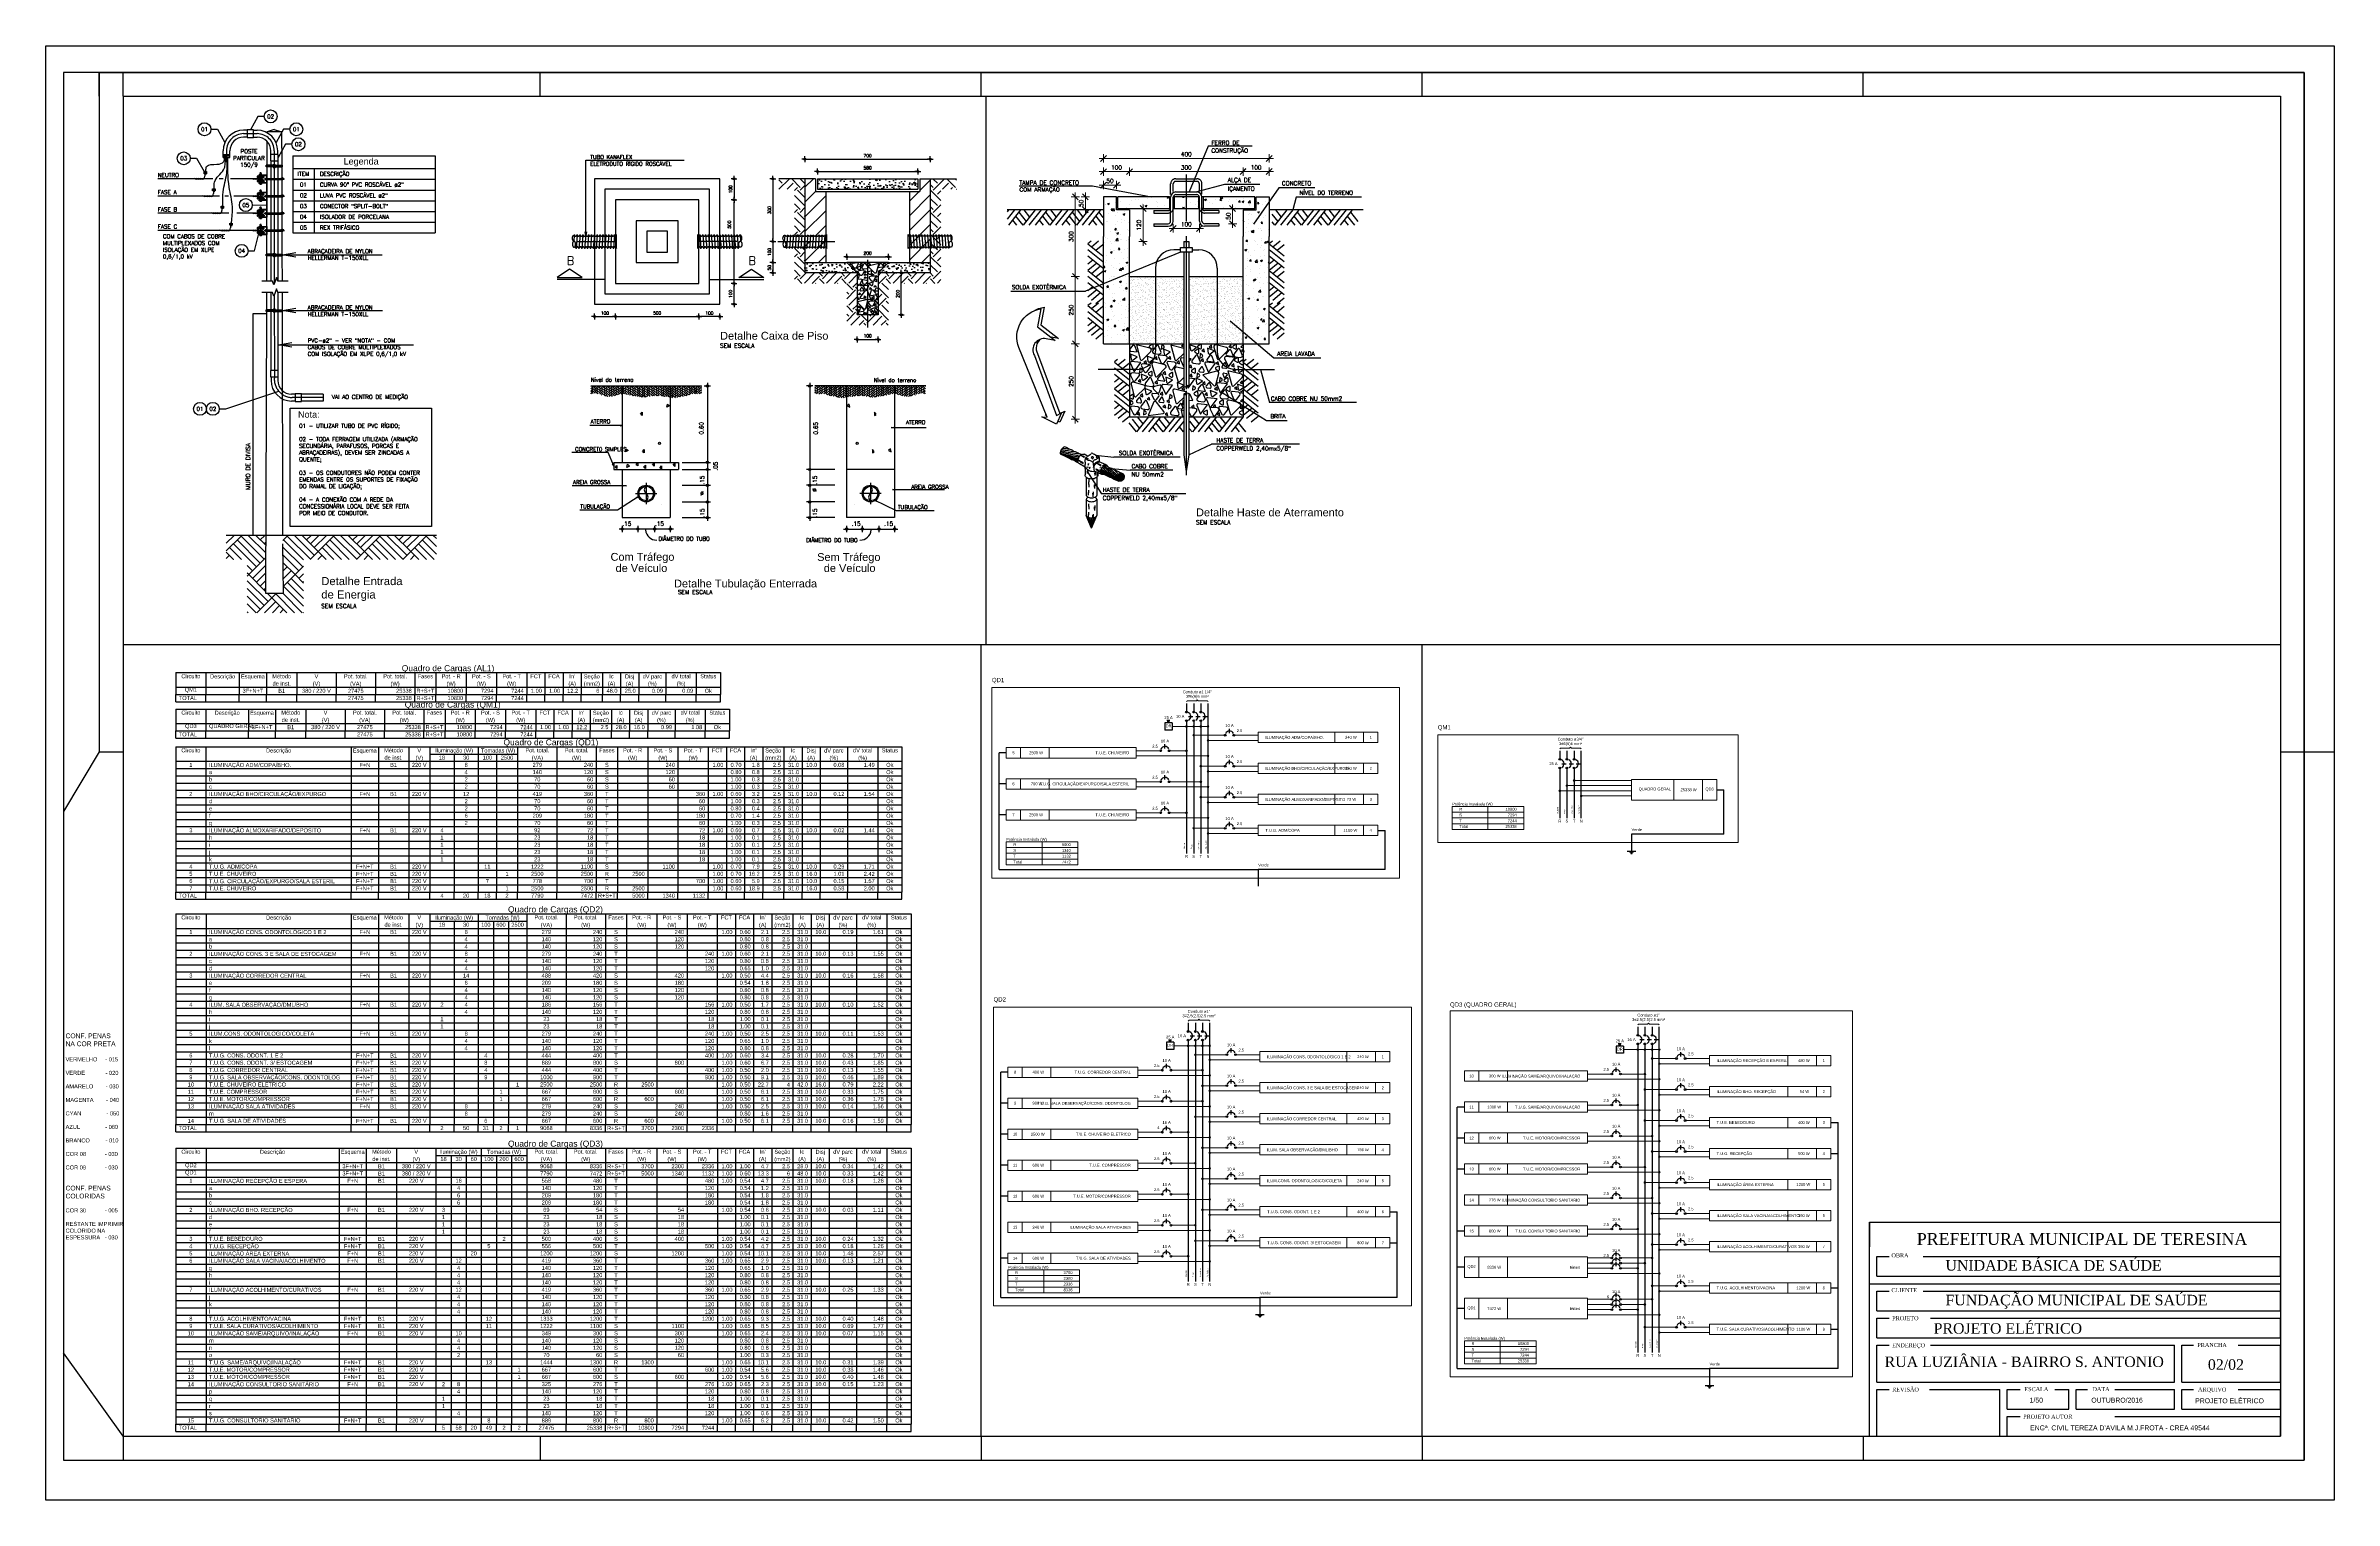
# Paper-space layout 'Layout3-Layout1' of a CAD drawing. Header units: millimetres. Extents: x 2.497 to 3.457, y 3.632 to 4.242.
# The model-space entities are those that its viewports show. They can reach past a viewport. Long polylines and large blocks are cut down to what shows.
import ezdxf
from ezdxf.enums import TextEntityAlignment as Align

# ---------------------------------------------------------------- set-up
doc = ezdxf.new("R2010")
doc.units = ezdxf.units.MM
doc.header["$LTSCALE"] = 0.5
doc.header["$MEASUREMENT"] = 0
for name, pattern in [('CENTRO01', [8, 3, -1, 0, -1, 3]), ('DASHDOT2', [0.5, 0.25, -0.125, 0, -0.125]), ('DASHEDX2', [1.5, 1, -0.5]), ('DIVIDEX2', [2.5, 1, -0.5, 0, -0.5, 0, -0.5]), ('DOT2', [3.175, 0, -3.175]), ('HIDDEN', [9.525, 6.35, -3.175]), ('HIDDEN2', [0.1875, 0.125, -0.0625])]:
    doc.linetypes.add(name, pattern=pattern)
for name, color, linetype in [('01', 1, 'Continuous'), ('02', 2, 'Continuous'), ('03', 3, 'Continuous'), ('06', 6, 'Continuous'), ('3', 7, 'HIDDEN'), ('A-PILAR', 2, 'Continuous'), ('A-PISO', 5, 'Continuous'), ('A-TXT1', 2, 'Continuous'), ('ABB-AUX1', 1, 'Continuous'), ('AUXI-1', 1, 'Continuous'), ('AUXI-2', 2, 'Continuous'), ('AUXIL1', 1, 'Continuous'), ('AUXIL2', 7, 'Continuous'), ('CERC02', 3, 'Continuous'), ('CERC03', 5, 'Continuous'), ('DETALHES', 2, 'Continuous'), ('E-CAIXA', 1, 'Continuous'), ('E-CENT', 7, 'CENTRO01'), ('E-CENTRO', 7, 'CENTRO01'), ('E-CT-001', 1, 'Continuous'), ('E-HATCH', 7, 'Continuous'), ('E-ISO-CENTRO', 7, 'CENTRO01'), ('E-PAR-CENTRO', 7, 'CENTRO01'), ('E-PARAFUSO', 7, 'Continuous'), ('ELETRODUTO', 3, 'Continuous'), ('LEGENDA', 2, 'Continuous'), ('linha_de_chamada', 1, 'Continuous'), ('LOGO-AUGUSTO', 7, 'Continuous'), ('NORMO-DETALHES', 2, 'Continuous'), ('pisos', 1, 'Continuous'), ('SOLID', 254, 'Continuous'), ('TEXT', 2, 'Continuous'), ('TEXTO 1', 7, 'Continuous')]:
    doc.layers.add(name, color=color, linetype=linetype)
for name, color, linetype, lineweight in [('Arquitetura', 8, 'Continuous', 5), ('Cotas', 1, 'Continuous', 5), ('DI-Barramento Fase 1', 6, 'Continuous', 30), ('DI-Barramento Fase 2', 6, 'Continuous', 30), ('DI-Barramento Fase 3', 6, 'Continuous', 30), ('DI-Barramento Neutro', 6, 'Continuous', 30), ('DI-Disjuntor', 1, 'Continuous', 30), ('DI-Fios', 3, 'Continuous', 30), ('DI-Linhas do diagrama', 9, 'Continuous', 20), ('DI-Linhas do quadro', 1, 'Continuous', 30), ('DI-Pontilhado', 7, 'Continuous', 20), ('DI-Textos do diagrama', 7, 'Continuous', 20), ('DI-Textos do quadro', 7, 'Continuous', 20), ('DI-Título do diagrama', 3, 'Continuous', 30), ('DI-Título do quadro', 1, 'Continuous', 30)]:
    doc.layers.add(name, color=color, linetype=linetype, lineweight=lineweight)
doc.layers.add('VIEWPORT', color=7, linetype='Continuous', plot=False)
doc.layers.get('VIEWPORT').off()
doc.styles.add('140-50', font='arial.ttf', dxfattribs={"height": 0.3})
doc.styles.add('140-500', font='arial.ttf', dxfattribs={"height": 3})
doc.styles.add('60-100', font='romans.shx', dxfattribs={"height": 0.16})
doc.styles.add('60-125', font='romans.shx', dxfattribs={"height": 0.2})
doc.styles.add('60-250', font='romans.shx', dxfattribs={"height": 0.375})
doc.styles.add('60-50', font='romans.shx', dxfattribs={"height": 0.08})
doc.styles.add('60-75', font='romans.shx', dxfattribs={"height": 0.12})
doc.styles.add('Arial', font='arial.ttf')
doc.styles.add('ROMANS', font='romans.shx')
doc.styles.add('SansSerif', font='sanss___.ttf')
doc.styles.add('STYLE1', font='times.ttf', dxfattribs={"height": 3})
doc.dimstyles.new('60-75', dxfattribs={"dimtxt": 0.12, "dimasz": 0.075, "dimexe": 0.05, "dimexo": 0.05, "dimgap": 0.075, "dimtad": 1, "dimzin": 4, "dimdsep": 46, "dimtxsty": '60-75', "dimblk": 'BOLINHA', "dimcen": 0.09, "dimse1": 1, "dimse2": 1, "dimclrd": 1, "dimclre": 1, "dimclrt": 2, "dimadec": 0, "dimazin": 0, "dimtfac": 1.8, "dimtix": 1, "dimtmove": 2, "dimatfit": 3, "dimldrblk": 'BOLINHA', "dimfxl": 0, "dimtvp": 2, "dimtolj": 1, "dimtzin": 4, "dimarcsym": 0})
doc.dimstyles.new('SETAS250', dxfattribs={"dimtxt": 0.15, "dimasz": 0.5, "dimexe": 0.15, "dimexo": 0, "dimgap": 0.1, "dimtad": 1, "dimzin": 10, "dimdsep": 46, "dimtxsty": '60-250', "dimblk1": 'OPEN', "dimblk2": 'OPEN', "dimsah": 1, "dimcen": 0, "dimclrd": 1, "dimclre": 1, "dimclrt": 2, "dimadec": 0, "dimazin": 0, "dimtfac": 1, "dimtix": 1, "dimtmove": 2, "dimatfit": 3, "dimldrblk": 'OPEN', "dimfxl": 0, "dimtolj": 1, "dimtzin": 6, "dimarcsym": 0})
doc.dimstyles.new('SETAS75', dxfattribs={"dimtxt": 0.15, "dimasz": 0.15, "dimexe": 0.15, "dimexo": 0, "dimgap": 0.1, "dimtad": 1, "dimzin": 10, "dimdsep": 46, "dimtxsty": '60-100', "dimblk1": 'OPEN', "dimblk2": 'OPEN', "dimsah": 1, "dimcen": 0, "dimclrd": 1, "dimclre": 1, "dimclrt": 2, "dimadec": 0, "dimazin": 0, "dimtfac": 1, "dimtix": 1, "dimtmove": 2, "dimatfit": 3, "dimldrblk": 'OPEN', "dimfxl": 0, "dimtolj": 1, "dimtzin": 6, "dimarcsym": 0})
pattern_1 = [(130, (298.2308, 9.92212), (-0.430356, -0.037651), [0.045, -0.495]), (185, (298.2308, 9.9221), (0.08325, 0.451315), [0.036, -0.396]), (79.5486, (298.19492, 9.919), (-0.347106, 0.413664), [0.038244, -0.420685]), (133.816, (298.2308, 10.0421), (-0.640345, -0.09931), [0.0675, -0.7425]), (83.364, (298.1774, 10.03384), (-0.5608, 0.58447), [0.057366, -0.63103]), (188.816, (298.2308, 10.0421), (-0.5608, 0.58447), [0.054, -0.594]), (159, (298.1708, 10.01212), (-0.358144, -0.241571), [0.045, -0.495]), (214, (298.1708, 10.0121), (-0.14599, 0.43509), [0.036, -0.396]), (108.5486, (298.14094, 9.992), (-0.504134, 0.193518), [0.038244, -0.420685]), (142.5, (298.23079, 9.92212), (-0.007296, 0.1997363), [0, -0.3912, 0, -0.402, 0, -0.3975]), (172.5, (298.23079, 9.92212), (-0.157842, 0.236647), [0, -0.2292, 0, -0.3822, 0, -0.1515]), (212.5, (298.36459, 9.92212), (-0.3202935, -0.013533), [0, -0.15, 0, -0.468, 0, -0.621]), (222.5, (298.42459, 9.92212), (-0.349912, 0.060063), [0, -0.195, 0, -0.3108, 0, -0.441])]

# ---------------------------------------------------------------- blocks, each defined once
blk = doc.blocks.new('_OPEN')
at = {"color": 0, "linetype": 'ByBlock'}
for p, q in [((-1, 0.17), (0, 0)), ((0, 0), (-1, -0.17)), ((0, 0), (-1, 0))]:
    blk.add_line(p, q, dxfattribs=at)
blk = doc.blocks.new('*X14')
at = {"color": 0}
for p, q in [((643.7, 360.8), (644.4, 361.5)), ((643.8, 360.9), (643.7, 361)), ((643.7, 358.6), (646, 360.9)), ((643.8, 358.6), (643.7, 358.7)), ((643.7, 356.3), (646, 358.6)), ((643.8, 356.4), (643.7, 356.5)), ((643.7, 354), (646, 356.4)), ((643.8, 354.1), (643.7, 354.2)), ((648.3, 356.4), (644.9, 359.8)), ((647.8, 354.6), (644.9, 357.5)), ((645.9, 354.3), (644.9, 355.3)), ((648.3, 358.6), (645.4, 361.5)), ((647.1, 359.8), (648.9, 361.5)), ((647.1, 357.5), (650.5, 360.9)), ((647.1, 355.3), (650.5, 358.6)), ((648.3, 360.9), (647.7, 361.5)), ((648.6, 354.4), (650.5, 356.4)), ((652.8, 356.4), (649.4, 359.8)), ((652.8, 354.1), (649.4, 357.5)), ((650.7, 353.9), (649.4, 355.3)), ((652.8, 358.6), (649.9, 361.5)), ((650.4, 354), (650.5, 354.1)), ((651.7, 359.8), (653.4, 361.5)), ((651.7, 357.5), (655.1, 360.9)), ((651.7, 355.3), (655.1, 358.6)), ((652.8, 360.9), (652.2, 361.5)), ((652.2, 353.5), (655.1, 356.4)), ((653.8, 352.9), (655.1, 354.1)), ((657.3, 356.4), (653.9, 359.8)), ((657.3, 354.1), (653.9, 357.5)), ((657.3, 351.9), (653.9, 355.3)), ((654.2, 352.7), (653.9, 353)), ((657.3, 358.6), (654.5, 361.5)), ((656.2, 359.8), (657.9, 361.5)), ((656.2, 357.5), (659.6, 360.9)), ((656.2, 355.3), (659.6, 358.6)), ((656.2, 353), (659.6, 356.4)), ((657.3, 360.9), (656.7, 361.5)), ((657.1, 351.7), (659.6, 354.1)), ((661.9, 356.4), (658.5, 359.8)), ((661.9, 354.1), (658.5, 357.5)), ((661.9, 351.9), (658.5, 355.3)), ((660.1, 351.3), (658.5, 353)), ((661.9, 358.6), (659, 361.5)), ((659.1, 351.3), (659.6, 351.9)), ((660.7, 359.8), (662.5, 361.5)), ((660.7, 357.5), (664.1, 360.9)), ((660.7, 355.3), (664.1, 358.6)), ((660.7, 353), (664.1, 356.4)), ((661.9, 360.9), (661.3, 361.5)), ((661.3, 351.3), (664.1, 354.1)), ((666.4, 356.4), (663, 359.8)), ((666.4, 354.1), (663, 357.5)), ((666.2, 352.1), (663, 355.3)), ((664.4, 351.6), (663, 353)), ((666.4, 358.6), (663.5, 361.5)), ((663.7, 351.5), (664.1, 351.9)), ((665.2, 359.8), (667, 361.5)), ((665.2, 357.5), (668.6, 360.9)), ((665.2, 355.3), (668.6, 358.6)), ((665.2, 353), (668.6, 356.4)), ((666.4, 360.9), (665.8, 361.5)), ((666.8, 352.3), (668.6, 354.1)), ((670.9, 356.4), (667.5, 359.8)), ((670.9, 354.1), (667.5, 357.5)), ((669.6, 353.1), (667.5, 355.3)), ((667.9, 352.6), (667.5, 353)), ((670.9, 358.6), (668, 361.5)), ((669.8, 359.8), (671.5, 361.5)), ((669.8, 357.5), (673.2, 360.9)), ((669.8, 355.3), (673.2, 358.6)), ((670.1, 353.3), (673.2, 356.4)), ((670.9, 360.9), (670.3, 361.5)), ((675.4, 356.4), (672, 359.8)), ((675.4, 354.1), (672, 357.5)), ((673.5, 353.8), (672, 355.3)), ((675.4, 358.6), (672.6, 361.5)), ((672.8, 353.7), (673.2, 354.1)), ((674.3, 359.8), (676, 361.5)), ((674.3, 357.5), (677.7, 360.9)), ((674.3, 355.3), (677.7, 358.6)), ((675.4, 360.9), (674.8, 361.5)), ((675.2, 353.9), (677.7, 356.4)), ((680, 356.4), (676.6, 359.8)), ((680, 354.1), (676.6, 357.5)), ((678.4, 353.4), (676.6, 355.3)), ((680, 358.6), (677.1, 361.5)), ((677.3, 353.8), (677.7, 354.1)), ((678.8, 359.8), (680.6, 361.5)), ((678.8, 357.5), (682.2, 360.9)), ((678.8, 355.3), (682.2, 358.6)), ((679, 353.2), (682.2, 356.4)), ((680, 360.9), (679.4, 361.5)), ((680.8, 352.7), (682.2, 354.1)), ((684.5, 356.4), (681.1, 359.8)), ((684.5, 354.1), (681.1, 357.5)), ((684.3, 352.1), (681.1, 355.3)), ((681.5, 352.6), (681.1, 353)), ((684.5, 358.6), (681.6, 361.5)), ((683.3, 359.8), (685.1, 361.5)), ((683.3, 357.5), (686.7, 360.9)), ((683.3, 355.3), (686.7, 358.6)), ((683.3, 353), (686.7, 356.4)), ((684.5, 360.9), (683.9, 361.5)), ((684.6, 352), (686.7, 354.1)), ((689, 356.4), (685.6, 359.8)), ((689, 354.1), (685.6, 357.5)), ((689, 351.9), (685.6, 355.3)), ((687, 351.6), (685.6, 353)), ((689, 358.6), (686.1, 361.5)), ((686.5, 351.7), (686.7, 351.9)), ((687.9, 359.8), (689.6, 361.5)), ((687.9, 357.5), (691.3, 360.9)), ((687.9, 355.3), (691.3, 358.6)), ((687.9, 353), (691.3, 356.4)), ((689, 360.9), (688.4, 361.5)), ((688.5, 351.3), (691.3, 354.1)), ((693.5, 356.4), (690.1, 359.8)), ((693.5, 354.1), (690.1, 357.5)), ((693.5, 351.9), (690.1, 355.3)), ((692.5, 350.6), (690.1, 353)), ((690.3, 350.9), (691.3, 351.9)), ((693.5, 358.6), (690.7, 361.5)), ((692.4, 359.8), (694.1, 361.5)), ((692.4, 357.5), (695.8, 360.9)), ((692.4, 355.3), (695.8, 358.6)), ((692.4, 353), (695.8, 356.4)), ((692.4, 350.7), (695.8, 354.1)), ((693.5, 360.9), (692.9, 361.5)), ((694.5, 350.6), (695.8, 351.9)), ((698.1, 356.4), (694.7, 359.8)), ((698.1, 354.1), (694.7, 357.5)), ((698.1, 351.9), (694.7, 355.3)), ((696.8, 350.8), (694.7, 353)), ((694.8, 350.6), (694.7, 350.7)), ((698.1, 358.6), (695.2, 361.5)), ((696.9, 359.8), (698.7, 361.5)), ((696.9, 357.5), (700.3, 360.9)), ((696.9, 355.3), (700.3, 358.6)), ((696.9, 353), (700.3, 356.4)), ((697.1, 350.9), (700.3, 354.1)), ((698.1, 360.9), (697.5, 361.5)), ((702.6, 356.4), (699.2, 359.8)), ((702.6, 354.1), (699.2, 357.5)), ((702.6, 351.9), (699.2, 355.3)), ((700.5, 351.7), (699.2, 353)), ((702.6, 358.6), (699.7, 361.5)), ((700, 351.5), (700.3, 351.9)), ((701.4, 359.8), (703.2, 361.5)), ((701.4, 357.5), (704.8, 360.9)), ((701.4, 355.3), (704.8, 358.6)), ((701.4, 353), (704.8, 356.4)), ((702.6, 360.9), (702, 361.5)), ((702.6, 351.9), (704.8, 354.1)), ((707.1, 356.4), (703.7, 359.8)), ((707.1, 354.1), (703.7, 357.5)), ((706.9, 352.1), (703.7, 355.3)), ((704.6, 352.1), (703.7, 353)), ((707.1, 358.6), (704.2, 361.5)), ((706, 359.8), (707.7, 361.5)), ((706, 357.5), (709.4, 360.9)), ((706, 355.3), (709.4, 358.6)), ((706, 353), (709.4, 356.4)), ((707.1, 360.9), (706.5, 361.5)), ((707.3, 352.1), (709.4, 354.1)), ((711.6, 356.4), (708.2, 359.8)), ((711.6, 354.1), (708.2, 357.5)), ((711.6, 351.9), (708.2, 355.3)), ((709.2, 352.1), (708.2, 353)), ((711.6, 358.6), (708.8, 361.5)), ((710.5, 359.8), (712.2, 361.5)), ((710.5, 357.5), (713.9, 360.9)), ((710.5, 355.3), (713.9, 358.6)), ((710.5, 353), (713.9, 356.4)), ((711.6, 360.9), (711, 361.5)), ((711.5, 351.8), (713.9, 354.1)), ((716.2, 356.4), (712.8, 359.8)), ((716.2, 354.1), (712.8, 357.5)), ((716.2, 351.9), (712.8, 355.3)), ((714.4, 351.3), (712.8, 353)), ((716.2, 358.6), (713.3, 361.5)), ((713.5, 351.5), (713.9, 351.9)), ((715, 359.8), (716.8, 361.5)), ((715, 357.5), (718.4, 360.9)), ((715, 355.3), (718.4, 358.6)), ((715, 353), (718.4, 356.4)), ((715.5, 351.2), (718.4, 354.1)), ((716.2, 360.9), (715.6, 361.5)), ((720.7, 356.4), (717.3, 359.8)), ((720.7, 354.1), (717.3, 357.5)), ((720.7, 351.9), (717.3, 355.3)), ((720, 350.2), (717.3, 353)), ((717.4, 350.9), (718.4, 351.9)), ((720.7, 358.6), (717.8, 361.5)), ((719.6, 359.8), (721.3, 361.5)), ((719.6, 357.5), (722.9, 360.9)), ((719.6, 355.3), (722.9, 358.6)), ((719.6, 353), (722.9, 356.4)), ((719.6, 350.7), (722.9, 354.1)), ((720.7, 360.9), (720.1, 361.5)), ((721.3, 350.2), (722.9, 351.9)), ((725.2, 356.4), (721.8, 359.8)), ((725.2, 354.1), (721.8, 357.5)), ((725.2, 351.9), (721.8, 355.3)), ((724.6, 350.2), (721.8, 353)), ((722.3, 350.2), (721.8, 350.7)), ((725.2, 358.6), (722.3, 361.5)), ((724.1, 359.8), (725.8, 361.5)), ((724.1, 357.5), (727.5, 360.9)), ((724.1, 355.3), (727.5, 358.6)), ((724.1, 353), (727.5, 356.4)), ((724.1, 350.7), (727.5, 354.1)), ((725.2, 360.9), (724.6, 361.5)), ((726.1, 350.4), (727.5, 351.9)), ((729.7, 356.4), (726.3, 359.8)), ((729.7, 354.1), (726.3, 357.5)), ((729.7, 351.9), (726.3, 355.3)), ((728.4, 350.9), (726.3, 353)), ((726.5, 350.5), (726.3, 350.7)), ((729.7, 358.6), (726.9, 361.5)), ((728.6, 359.8), (730.3, 361.5)), ((728.6, 357.5), (732, 360.9)), ((728.6, 355.3), (732, 358.6)), ((728.6, 353), (732, 356.4)), ((728.8, 351), (732, 354.1)), ((729.7, 360.9), (729.1, 361.5)), ((734.3, 356.4), (730.9, 359.8)), ((734.3, 354.1), (730.9, 357.5)), ((734.1, 352), (730.9, 355.3)), ((732.2, 351.6), (730.9, 353)), ((734.3, 358.6), (731.4, 361.5)), ((731.6, 351.5), (732, 351.9)), ((733.1, 359.8), (734.9, 361.5)), ((733.1, 357.5), (736.5, 360.9)), ((733.1, 355.3), (736.5, 358.6)), ((733.1, 353), (736.5, 356.4)), ((734.3, 360.9), (733.7, 361.5)), ((734.5, 352.1), (736.5, 354.1)), ((738.8, 356.4), (735.4, 359.8)), ((738.8, 354.1), (735.4, 357.5)), ((737.6, 353), (735.4, 355.3)), ((736, 352.4), (735.4, 353)), ((738.8, 358.6), (735.9, 361.5)), ((737.7, 359.8), (739.4, 361.5)), ((737.7, 357.5), (741, 360.9)), ((737.7, 355.3), (741, 358.6)), ((737.7, 353.1), (741, 356.4)), ((738.8, 360.9), (738.2, 361.5)), ((743.3, 356.4), (739.9, 359.8)), ((743.3, 354.1), (739.9, 357.5)), ((741.3, 353.9), (739.9, 355.3)), ((743.3, 358.6), (740.4, 361.5)), ((740.8, 353.9), (741, 354.1)), ((742.2, 359.8), (743.9, 361.5)), ((742.2, 357.5), (745.6, 360.9)), ((742.2, 355.3), (745.6, 358.6)), ((743.3, 360.9), (742.7, 361.5)), ((743.1, 353.9), (745.6, 356.4)), ((747.8, 356.4), (744.4, 359.8)), ((747.8, 354.1), (744.4, 357.5)), ((745.8, 353.9), (744.4, 355.3)), ((747.8, 358.6), (745, 361.5)), ((745.3, 353.9), (745.6, 354.1)), ((746.7, 359.8), (748.4, 361.5)), ((746.7, 357.5), (749.7, 360.5)), ((746.7, 355.3), (749.7, 358.2)), ((747.8, 360.9), (747.2, 361.5)), ((747.6, 353.9), (749.7, 355.9)), ((749.7, 359.1), (749, 359.8)), ((749.7, 356.8), (749, 357.5)), ((749.7, 354.6), (749, 355.3)), ((749.7, 361.3), (749.5, 361.5))]:
    blk.add_line(p, q, dxfattribs=at)
blk = doc.blocks.new('BOLINHA')
at = {"color": 0, "linetype": 'ByBlock', "lineweight": -2}
for q in [(-1.5, 0), (0, 1.5), (1.5, 0), (0, -1.5)]:
    blk.add_line((0, 0), q, dxfattribs=at)
blk.add_circle((0, 0), 0.5, dxfattribs=at)
blk = doc.blocks.new('*D15')
at = {"layer": 'Cotas', "color": 1, "lineweight": -2, "ltscale": 2.5, "transparency": 16777216}
blk.add_line((289.847, 12.411), (289.847, 10.161), dxfattribs=at)
at = {"layer": 'Defpoints', "color": 0, "ltscale": 2.5, "transparency": 16777216}
for p in [(290.072, 12.486), (289.847, 10.086), (290.072, 10.086)]:
    blk.add_point(p, dxfattribs=at)
at = {"layer": 'Cotas', "color": 1, "lineweight": -2, "ltscale": 2.5, "transparency": 16777216, "xscale": 0.075, "yscale": 0.075, "zscale": 0.075}
for p, rotation in [((289.847, 12.486), 90), ((289.847, 10.086), 270)]:
    blk.add_blockref('BOLINHA', p, dxfattribs=dict(at, rotation=rotation))
at = {"layer": 'Cotas', "color": 2, "ltscale": 2.5, "transparency": 16777216, "insert": (289.712, 11.286), "char_height": 0.12, "attachment_point": 5, "rotation": 90, "style": '60-75'}
blk.add_mtext('\\A1;300', dxfattribs=at)
blk = doc.blocks.new('*D16')
at = {"layer": 'Cotas', "color": 1, "lineweight": -2, "ltscale": 2.5, "transparency": 16777216}
blk.add_line((288.358, 12.411), (288.358, 11.761), dxfattribs=at)
at = {"layer": 'Defpoints', "color": 0, "ltscale": 2.5, "transparency": 16777216}
for p in [(287.816, 12.486), (287.816, 11.686), (288.358, 11.686)]:
    blk.add_point(p, dxfattribs=at)
at = {"layer": 'Cotas', "color": 1, "lineweight": -2, "ltscale": 2.5, "transparency": 16777216, "xscale": 0.075, "yscale": 0.075, "zscale": 0.075}
for p, rotation in [((288.358, 12.486), 90), ((288.358, 11.686), 270)]:
    blk.add_blockref('BOLINHA', p, dxfattribs=dict(at, rotation=rotation))
at = {"layer": 'Cotas', "color": 2, "ltscale": 2.5, "transparency": 16777216, "insert": (288.223, 12.086), "char_height": 0.12, "attachment_point": 5, "rotation": 90, "style": '60-75'}
blk.add_mtext('\\A1;100', dxfattribs=at)
blk = doc.blocks.new('*D17')
at = {"layer": 'Cotas', "color": 1, "lineweight": -2, "ltscale": 2.5, "transparency": 16777216}
blk.add_line((288.358, 8.561), (288.358, 11.611), dxfattribs=at)
at = {"layer": 'Defpoints', "color": 0, "ltscale": 2.5, "transparency": 16777216}
for p in [(287.816, 11.686), (288.358, 11.686), (287.816, 8.486)]:
    blk.add_point(p, dxfattribs=at)
at = {"layer": 'Cotas', "color": 1, "lineweight": -2, "ltscale": 2.5, "transparency": 16777216, "xscale": 0.075, "yscale": 0.075, "zscale": 0.075}
for p, rotation in [((288.358, 11.686), 90), ((288.358, 8.486), 270)]:
    blk.add_blockref('BOLINHA', p, dxfattribs=dict(at, rotation=rotation))
at = {"layer": 'Cotas', "color": 2, "ltscale": 2.5, "transparency": 16777216, "insert": (288.178, 10.738), "char_height": 0.12, "attachment_point": 5, "rotation": 90, "style": '60-75'}
blk.add_mtext('\\A1;500', dxfattribs=at)
blk = doc.blocks.new('*D18')
at = {"layer": 'Cotas', "color": 1, "lineweight": -2, "ltscale": 2.5, "transparency": 16777216}
blk.add_line((283.891, 7.216), (286.941, 7.216), dxfattribs=at)
at = {"layer": 'Defpoints', "color": 0, "ltscale": 2.5, "transparency": 16777216}
for p in [(283.816, 7.686), (287.016, 7.686), (287.016, 7.216)]:
    blk.add_point(p, dxfattribs=at)
at = {"layer": 'Cotas', "color": 1, "lineweight": -2, "ltscale": 2.5, "transparency": 16777216, "xscale": 0.075, "yscale": 0.075, "zscale": 0.075, "rotation": 180}
blk.add_blockref('BOLINHA', (283.816, 7.216), dxfattribs=at)
at = {"layer": 'Cotas', "color": 1, "lineweight": -2, "ltscale": 2.5, "transparency": 16777216, "xscale": 0.075, "yscale": 0.075, "zscale": 0.075}
blk.add_blockref('BOLINHA', (287.016, 7.216), dxfattribs=at)
at = {"layer": 'Cotas', "color": 2, "ltscale": 2.5, "transparency": 16777216, "insert": (285.416, 7.351), "char_height": 0.12, "attachment_point": 5, "style": '60-75'}
blk.add_mtext('\\A1;500', dxfattribs=at)
blk = doc.blocks.new('*D19')
at = {"layer": 'Cotas', "color": 1, "lineweight": -2, "ltscale": 2.5, "transparency": 16777216}
blk.add_line((283.091, 7.216), (283.741, 7.216), dxfattribs=at)
at = {"layer": 'Defpoints', "color": 0, "ltscale": 2.5, "transparency": 16777216}
for p in [(283.016, 7.686), (283.816, 7.686), (283.816, 7.216)]:
    blk.add_point(p, dxfattribs=at)
at = {"layer": 'Cotas', "color": 1, "lineweight": -2, "ltscale": 2.5, "transparency": 16777216, "xscale": 0.075, "yscale": 0.075, "zscale": 0.075, "rotation": 180}
blk.add_blockref('BOLINHA', (283.016, 7.216), dxfattribs=at)
at = {"layer": 'Cotas', "color": 1, "lineweight": -2, "ltscale": 2.5, "transparency": 16777216, "xscale": 0.075, "yscale": 0.075, "zscale": 0.075}
blk.add_blockref('BOLINHA', (283.816, 7.216), dxfattribs=at)
at = {"layer": 'Cotas', "color": 2, "ltscale": 2.5, "transparency": 16777216, "insert": (283.416, 7.351), "char_height": 0.12, "attachment_point": 5, "style": '60-75'}
blk.add_mtext('\\A1;100', dxfattribs=at)
blk = doc.blocks.new('*D20')
at = {"layer": 'Cotas', "color": 1, "lineweight": -2, "ltscale": 2.5, "transparency": 16777216}
blk.add_line((289.847, 9.211), (289.847, 8.961), dxfattribs=at)
at = {"layer": 'Defpoints', "color": 0, "ltscale": 2.5, "transparency": 16777216}
for p in [(289.847, 8.886), (290.072, 9.286), (290.072, 8.886)]:
    blk.add_point(p, dxfattribs=at)
at = {"layer": 'Cotas', "color": 1, "lineweight": -2, "ltscale": 2.5, "transparency": 16777216, "xscale": 0.075, "yscale": 0.075, "zscale": 0.075}
for p, rotation in [((289.847, 9.286), 90), ((289.847, 8.886), 270)]:
    blk.add_blockref('BOLINHA', p, dxfattribs=dict(at, rotation=rotation))
at = {"layer": 'Cotas', "color": 2, "ltscale": 2.5, "transparency": 16777216, "insert": (289.712, 9.086), "char_height": 0.12, "attachment_point": 5, "rotation": 90, "style": '60-75'}
blk.add_mtext('\\A1;50', dxfattribs=at)
blk = doc.blocks.new('*D21')
at = {"layer": 'Cotas', "color": 1, "lineweight": -2, "ltscale": 2.5, "transparency": 16777216}
blk.add_line((289.847, 10.011), (289.847, 9.361), dxfattribs=at)
at = {"layer": 'Defpoints', "color": 0, "ltscale": 2.5, "transparency": 16777216}
for p in [(290.072, 10.086), (289.847, 9.286), (290.072, 9.286)]:
    blk.add_point(p, dxfattribs=at)
at = {"layer": 'Cotas', "color": 1, "lineweight": -2, "ltscale": 2.5, "transparency": 16777216, "xscale": 0.075, "yscale": 0.075, "zscale": 0.075}
for p, rotation in [((289.847, 10.086), 90), ((289.847, 9.286), 270)]:
    blk.add_blockref('BOLINHA', p, dxfattribs=dict(at, rotation=rotation))
at = {"layer": 'Cotas', "color": 2, "ltscale": 2.5, "transparency": 16777216, "insert": (289.712, 9.686), "char_height": 0.12, "attachment_point": 5, "rotation": 90, "style": '60-75'}
blk.add_mtext('\\A1;100', dxfattribs=at)
blk = doc.blocks.new('*D22')
at = {"layer": 'Cotas', "color": 1, "lineweight": -2, "ltscale": 2.5, "transparency": 16777216}
blk.add_line((288.358, 7.761), (288.358, 8.411), dxfattribs=at)
at = {"layer": 'Defpoints', "color": 0, "ltscale": 2.5, "transparency": 16777216}
for p in [(287.816, 8.486), (287.816, 7.686), (288.358, 8.486)]:
    blk.add_point(p, dxfattribs=at)
at = {"layer": 'Cotas', "color": 1, "lineweight": -2, "ltscale": 2.5, "transparency": 16777216, "xscale": 0.075, "yscale": 0.075, "zscale": 0.075}
for p, rotation in [((288.358, 8.486), 90), ((288.358, 7.686), 270)]:
    blk.add_blockref('BOLINHA', p, dxfattribs=dict(at, rotation=rotation))
at = {"layer": 'Cotas', "color": 2, "ltscale": 2.5, "transparency": 16777216, "insert": (288.223, 8.086), "char_height": 0.12, "attachment_point": 5, "rotation": 90, "style": '60-75'}
blk.add_mtext('\\A1;100', dxfattribs=at)
blk = doc.blocks.new('*D23')
at = {"layer": 'Cotas', "color": 1, "lineweight": -2, "ltscale": 2.5, "transparency": 16777216}
blk.add_line((287.741, 7.216), (287.091, 7.216), dxfattribs=at)
at = {"layer": 'Defpoints', "color": 0, "ltscale": 2.5, "transparency": 16777216}
for p in [(287.016, 7.686), (287.816, 7.686), (287.016, 7.216)]:
    blk.add_point(p, dxfattribs=at)
at = {"layer": 'Cotas', "color": 1, "lineweight": -2, "ltscale": 2.5, "transparency": 16777216, "xscale": 0.075, "yscale": 0.075, "zscale": 0.075, "rotation": 180}
blk.add_blockref('BOLINHA', (287.016, 7.216), dxfattribs=at)
at = {"layer": 'Cotas', "color": 1, "lineweight": -2, "ltscale": 2.5, "transparency": 16777216, "xscale": 0.075, "yscale": 0.075, "zscale": 0.075}
blk.add_blockref('BOLINHA', (287.816, 7.216), dxfattribs=at)
at = {"layer": 'Cotas', "color": 2, "ltscale": 2.5, "transparency": 16777216, "insert": (287.416, 7.351), "char_height": 0.12, "attachment_point": 5, "style": '60-75'}
blk.add_mtext('\\A1;100', dxfattribs=at)
blk = doc.blocks.new('*D24')
at = {"layer": 'Cotas', "color": 1, "lineweight": -2, "ltscale": 2.5, "transparency": 16777216}
blk.add_line((293.147, 6.342), (293.797, 6.342), dxfattribs=at)
at = {"layer": 'Defpoints', "color": 0, "ltscale": 2.5, "transparency": 16777216}
for p in [(293.072, 7.286), (293.872, 7.286), (293.872, 6.342)]:
    blk.add_point(p, dxfattribs=at)
at = {"layer": 'Cotas', "color": 1, "lineweight": -2, "ltscale": 2.5, "transparency": 16777216, "xscale": 0.075, "yscale": 0.075, "zscale": 0.075, "rotation": 180}
blk.add_blockref('BOLINHA', (293.072, 6.342), dxfattribs=at)
at = {"layer": 'Cotas', "color": 1, "lineweight": -2, "ltscale": 2.5, "transparency": 16777216, "xscale": 0.075, "yscale": 0.075, "zscale": 0.075}
blk.add_blockref('BOLINHA', (293.872, 6.342), dxfattribs=at)
at = {"layer": 'Cotas', "color": 2, "ltscale": 2.5, "transparency": 16777216, "insert": (293.472, 6.477), "char_height": 0.12, "attachment_point": 5, "style": '60-75'}
blk.add_mtext('\\A1;100', dxfattribs=at)
blk = doc.blocks.new('*D25')
at = {"layer": 'Cotas', "color": 1, "lineweight": -2, "ltscale": 2.5, "transparency": 16777216}
blk.add_line((294.763, 7.361), (294.763, 8.811), dxfattribs=at)
at = {"layer": 'Defpoints', "color": 0, "ltscale": 2.5, "transparency": 16777216}
for p in [(293.872, 8.886), (294.763, 8.886), (293.872, 7.286)]:
    blk.add_point(p, dxfattribs=at)
at = {"layer": 'Cotas', "color": 1, "lineweight": -2, "ltscale": 2.5, "transparency": 16777216, "xscale": 0.075, "yscale": 0.075, "zscale": 0.075}
for p, rotation in [((294.763, 8.886), 90), ((294.763, 7.286), 270)]:
    blk.add_blockref('BOLINHA', p, dxfattribs=dict(at, rotation=rotation))
at = {"layer": 'Cotas', "color": 2, "ltscale": 2.5, "transparency": 16777216, "insert": (294.628, 8.086), "char_height": 0.12, "attachment_point": 5, "rotation": 90, "style": '60-75'}
blk.add_mtext('\\A1;200', dxfattribs=at)
blk = doc.blocks.new('*D26')
at = {"layer": 'Cotas', "color": 1, "lineweight": -2, "ltscale": 2.5, "transparency": 16777216}
blk.add_line((292.747, 9.504), (294.197, 9.504), dxfattribs=at)
at = {"layer": 'Defpoints', "color": 0, "ltscale": 2.5, "transparency": 16777216}
for p in [(294.272, 9.504), (292.672, 9.286), (294.272, 9.286)]:
    blk.add_point(p, dxfattribs=at)
at = {"layer": 'Cotas', "color": 1, "lineweight": -2, "ltscale": 2.5, "transparency": 16777216, "xscale": 0.075, "yscale": 0.075, "zscale": 0.075, "rotation": 180}
blk.add_blockref('BOLINHA', (292.672, 9.504), dxfattribs=at)
at = {"layer": 'Cotas', "color": 1, "lineweight": -2, "ltscale": 2.5, "transparency": 16777216, "xscale": 0.075, "yscale": 0.075, "zscale": 0.075}
blk.add_blockref('BOLINHA', (294.272, 9.504), dxfattribs=at)
at = {"layer": 'Cotas', "color": 2, "ltscale": 2.5, "transparency": 16777216, "insert": (293.472, 9.639), "char_height": 0.12, "attachment_point": 5, "style": '60-75'}
blk.add_mtext('\\A1;200', dxfattribs=at)
blk = doc.blocks.new('*D27')
at = {"layer": 'Cotas', "color": 1, "lineweight": -2, "ltscale": 2.5, "transparency": 16777216}
blk.add_line((291.147, 13.24), (295.797, 13.24), dxfattribs=at)
at = {"layer": 'Defpoints', "color": 0, "ltscale": 2.5, "transparency": 16777216}
for p in [(295.872, 13.24), (291.072, 12.306), (295.872, 12.306)]:
    blk.add_point(p, dxfattribs=at)
at = {"layer": 'Cotas', "color": 1, "lineweight": -2, "ltscale": 2.5, "transparency": 16777216, "xscale": 0.075, "yscale": 0.075, "zscale": 0.075, "rotation": 180}
blk.add_blockref('BOLINHA', (291.072, 13.24), dxfattribs=at)
at = {"layer": 'Cotas', "color": 1, "lineweight": -2, "ltscale": 2.5, "transparency": 16777216, "xscale": 0.075, "yscale": 0.075, "zscale": 0.075}
blk.add_blockref('BOLINHA', (295.872, 13.24), dxfattribs=at)
at = {"layer": 'Cotas', "color": 2, "ltscale": 2.5, "transparency": 16777216, "insert": (293.472, 13.375), "char_height": 0.12, "attachment_point": 5, "style": '60-75'}
blk.add_mtext('\\A1;700', dxfattribs=at)
blk = doc.blocks.new('*D28')
at = {"layer": 'Cotas', "color": 1, "lineweight": -2, "ltscale": 2.5, "transparency": 16777216}
blk.add_line((291.627, 12.771), (295.317, 12.771), dxfattribs=at)
at = {"layer": 'Defpoints', "color": 0, "ltscale": 2.5, "transparency": 16777216}
for p in [(291.552, 12.306), (295.392, 12.771), (295.392, 12.306)]:
    blk.add_point(p, dxfattribs=at)
at = {"layer": 'Cotas', "color": 1, "lineweight": -2, "ltscale": 2.5, "transparency": 16777216, "xscale": 0.075, "yscale": 0.075, "zscale": 0.075, "rotation": 180}
blk.add_blockref('BOLINHA', (291.552, 12.771), dxfattribs=at)
at = {"layer": 'Cotas', "color": 1, "lineweight": -2, "ltscale": 2.5, "transparency": 16777216, "xscale": 0.075, "yscale": 0.075, "zscale": 0.075}
blk.add_blockref('BOLINHA', (295.392, 12.771), dxfattribs=at)
at = {"layer": 'Cotas', "color": 2, "ltscale": 2.5, "transparency": 16777216, "insert": (293.472, 12.906), "char_height": 0.12, "attachment_point": 5, "style": '60-75'}
blk.add_mtext('\\A1;580', dxfattribs=at)
blk = doc.blocks.new('*X31')
at = {"color": 0}
for p, q in [((523.73, 210.28), (523.73, 210.28)), ((523.8, 208.36), (523.8, 208.36)), ((523.85, 208.99), (523.85, 208.99)), ((523.85, 208.65), (523.85, 208.65)), ((523.86, 206.43), (523.86, 206.43)), ((523.89, 205.32), (523.89, 205.32)), ((523.96, 206.21), (523.96, 206.21)), ((524.07, 205.15), (524.07, 205.15)), ((524.23, 206.41), (524.23, 206.41)), ((524.37, 208.85), (524.37, 208.85)), ((524.48, 206.27), (524.48, 206.27)), ((524.56, 210.18), (524.56, 210.18)), ((524.65, 206.14), (524.65, 206.14)), ((524.81, 211.5), (524.81, 211.5)), ((524.84, 208.08), (524.84, 208.08)), ((525.02, 211.27), (525.02, 211.27)), ((525.03, 207.91), (525.03, 207.91)), ((525.09, 209.35), (525.09, 209.35)), ((525.15, 207.42), (525.15, 207.42)), ((525.21, 205.49), (525.21, 205.49)), ((525.29, 206.38), (525.29, 206.38)), ((525.36, 207.68), (525.36, 207.68)), ((525.73, 211.43), (525.73, 211.43)), ((525.73, 209.03), (525.73, 209.03)), ((525.8, 210.83), (525.8, 210.83)), ((525.9, 207.11), (525.9, 207.11)), ((525.98, 210.66), (525.98, 210.66)), ((526.15, 211.16), (526.15, 211.16)), ((526.17, 205.18), (526.17, 205.18)), ((526.25, 209.1), (526.25, 209.1)), ((526.29, 210.27), (526.29, 210.27)), ((526.35, 208.35), (526.35, 208.35)), ((526.42, 206.42), (526.42, 206.42)), ((526.54, 208.92), (526.54, 208.92)), ((526.65, 206.56), (526.65, 206.56)), ((526.85, 209.87), (526.85, 209.87)), ((526.89, 206.2), (526.89, 206.2)), ((526.96, 208.65), (526.96, 208.65)), ((527.06, 209.2), (527.06, 209.2)), ((527.08, 206.03), (527.08, 206.03)), ((527.17, 206.63), (527.17, 206.63)), ((527.35, 206.42), (527.35, 206.42)), ((527.64, 211.31), (527.64, 211.31)), ((527.67, 210.19), (527.67, 210.19)), ((527.7, 209.38), (527.7, 209.38)), ((527.77, 207.45), (527.77, 207.45)), ((527.77, 206.15), (527.77, 206.15)), ((527.83, 205.53), (527.83, 205.53)), ((527.85, 208.96), (527.85, 208.96)), ((527.95, 205.23), (527.95, 205.23)), ((527.99, 206.74), (527.99, 206.74)), ((528.03, 208.79), (528.03, 208.79)), ((528.42, 209.38), (528.42, 209.38)), ((528.48, 207.69), (528.48, 207.69)), ((528.84, 211.43), (528.84, 211.43)), ((528.9, 207.99), (528.9, 207.99)), ((528.94, 209.45), (528.94, 209.45)), ((528.99, 210.37), (528.99, 210.37)), ((529.06, 208.44), (529.06, 208.44)), ((529.12, 206.52), (529.12, 206.52)), ((529.27, 211.16), (529.27, 211.16)), ((529.29, 205.18), (529.29, 205.18)), ((529.34, 206.91), (529.34, 206.91)), ((529.65, 208.93), (529.65, 208.93)), ((529.76, 209.56), (529.76, 209.56)), ((529.86, 210.74), (529.86, 210.74)), ((529.87, 206.98), (529.87, 206.98)), ((529.9, 207.08), (529.9, 207.08)), ((530.07, 208.66), (530.07, 208.66)), ((530.08, 206.91), (530.08, 206.91)), ((530.2, 211.29), (530.2, 211.29)), ((530.26, 209.37), (530.26, 209.37)), ((530.32, 207.44), (530.32, 207.44)), ((530.39, 205.51), (530.39, 205.51)), ((530.46, 206.42), (530.46, 206.42)), ((530.68, 207.09), (530.68, 207.09)), ((530.78, 210.2), (530.78, 210.2)), ((530.85, 209.83), (530.85, 209.83)), ((530.88, 206.15), (530.88, 206.15)), ((530.95, 206.11), (530.95, 206.11)), ((531.04, 209.66), (531.04, 209.66)), ((531.11, 209.74), (531.11, 209.74)), ((531.59, 207.69), (531.59, 207.69)), ((531.61, 210.4), (531.61, 210.4)), ((531.64, 209.81), (531.64, 209.81)), ((531.67, 208.48), (531.67, 208.48)), ((531.74, 206.55), (531.74, 206.55)), ((531.91, 208.87), (531.91, 208.87)), ((531.95, 205.2), (531.95, 205.2)), ((531.96, 211.44), (531.96, 211.44)), ((532.04, 207.27), (532.04, 207.27)), ((532.13, 205.03), (532.13, 205.03)), ((532.38, 211.17), (532.38, 211.17)), ((532.4, 205.19), (532.4, 205.19)), ((532.45, 209.91), (532.45, 209.91)), ((532.56, 207.34), (532.56, 207.34)), ((532.77, 208.93), (532.77, 208.93)), ((532.9, 211.39), (532.9, 211.39)), ((532.9, 207.95), (532.9, 207.95)), ((532.96, 209.47), (532.96, 209.47)), ((532.96, 204.8), (532.96, 204.8)), ((533.03, 207.54), (533.03, 207.54)), ((533.09, 207.79), (533.09, 207.79)), ((533.09, 205.61), (533.09, 205.61)), ((533.19, 208.66), (533.19, 208.66)), ((533.37, 207.44), (533.37, 207.44)), ((533.48, 204.87), (533.48, 204.87)), ((533.57, 206.43), (533.57, 206.43)), ((533.81, 210.09), (533.81, 210.09)), ((533.86, 210.71), (533.86, 210.71)), ((533.9, 210.2), (533.9, 210.2)), ((533.96, 206.99), (533.96, 206.99)), ((534, 206.16), (534, 206.16)), ((534.04, 210.54), (534.04, 210.54)), ((534.17, 210.39), (534.17, 210.39)), ((534.23, 208.46), (534.23, 208.46)), ((534.29, 206.54), (534.29, 206.54)), ((534.29, 204.98), (534.29, 204.98)), ((534.33, 210.16), (534.33, 210.16)), ((536.69, 206.43), (536.69, 206.43)), ((536.87, 210.49), (536.87, 210.49)), ((536.93, 208.56), (536.93, 208.56)), ((536.96, 207.87), (536.96, 207.87)), ((536.98, 205.33), (536.98, 205.33)), ((537, 206.63), (537, 206.63)), ((537.01, 210.21), (537.01, 210.21)), ((537.02, 210.51), (537.02, 210.51)), ((537.05, 211.42), (537.05, 211.42)), ((537.06, 204.71), (537.06, 204.71)), ((537.11, 206.17), (537.11, 206.17)), ((537.42, 207.98), (537.42, 207.98)), ((537.82, 207.7), (537.82, 207.7)), ((537.83, 210.62), (537.83, 210.62)), ((537.92, 210.62), (537.92, 210.62)), ((537.94, 208.05), (537.94, 208.05)), ((537.96, 206.95), (537.96, 206.95)), ((538.08, 211.41), (538.08, 211.41)), ((538.14, 209.49), (538.14, 209.49)), ((538.14, 206.79), (538.14, 206.79)), ((538.19, 211.45), (538.19, 211.45)), ((538.2, 207.56), (538.2, 207.56)), ((538.26, 205.63), (538.26, 205.63)), ((538.34, 205.51), (538.34, 205.51)), ((538.61, 211.18), (538.61, 211.18)), ((538.63, 205.2), (538.63, 205.2)), ((538.75, 208.15), (538.75, 208.15)), ((538.86, 205.58), (538.86, 205.58)), ((538.92, 209.71), (538.92, 209.71)), ((538.99, 208.94), (538.99, 208.94)), ((539.01, 205.99), (539.01, 205.99)), ((539.1, 209.54), (539.1, 209.54)), ((539.19, 210.8), (539.19, 210.8)), ((539.42, 208.68), (539.42, 208.68)), ((539.49, 210.52), (539.49, 210.52)), ((539.55, 208.59), (539.55, 208.59)), ((539.61, 206.67), (539.61, 206.67)), ((539.68, 205.69), (539.68, 205.69)), ((539.68, 204.74), (539.68, 204.74)), ((539.71, 210.87), (539.71, 210.87)), ((539.8, 206.44), (539.8, 206.44)), ((539.97, 208.74), (539.97, 208.74)), ((540.01, 205.08), (540.01, 205.08)), ((540.11, 208.33), (540.11, 208.33)), ((540.13, 210.21), (540.13, 210.21)), ((540.19, 204.91), (540.19, 204.91)), ((540.22, 206.17), (540.22, 206.17)), ((540.52, 210.98), (540.52, 210.98)), ((540.63, 208.4), (540.63, 208.4)), ((540.78, 211.51), (540.78, 211.51)), ((540.84, 209.58), (540.84, 209.58)), ((540.9, 207.66), (540.9, 207.66)), ((540.93, 211.5), (540.93, 211.5)), ((540.93, 207.71), (540.93, 207.71)), ((540.97, 207.83), (540.97, 207.83)), ((540.97, 205.73), (540.97, 205.73)), ((541.03, 205.86), (541.03, 205.86)), ((541.15, 207.66), (541.15, 207.66)), ((541.3, 211.45), (541.3, 211.45)), ((541.45, 208.51), (541.45, 208.51)), ((541.55, 205.93), (541.55, 205.93)), ((541.72, 211.19), (541.72, 211.19)), ((541.74, 205.2), (541.74, 205.2)), ((541.88, 211.15), (541.88, 211.15)), ((541.92, 210.59), (541.92, 210.59)), ((542.02, 206.87), (542.02, 206.87)), ((542.04, 210.51), (542.04, 210.51)), ((542.11, 210.42), (542.11, 210.42)), ((542.11, 208.95), (542.11, 208.95)), ((542.11, 208.58), (542.11, 208.58)), ((542.17, 206.66), (542.17, 206.66)), ((542.23, 204.73), (542.23, 204.73)), ((542.37, 206.04), (542.37, 206.04)), ((542.4, 211.22), (542.4, 211.22)), ((542.53, 208.68), (542.53, 208.68)), ((542.8, 208.69), (542.8, 208.69)), ((542.92, 206.45), (542.92, 206.45)), ((542.98, 209.62), (542.98, 209.62)), ((543.02, 205.95), (543.02, 205.95)), ((543.2, 205.78), (543.2, 205.78)), ((543.22, 211.33), (543.22, 211.33)), ((543.24, 210.22), (543.24, 210.22)), ((543.32, 208.75), (543.32, 208.75)), ((543.34, 206.18), (543.34, 206.18)), ((543.46, 209.62), (543.46, 209.62)), ((543.52, 207.69), (543.52, 207.69)), ((543.58, 205.76), (543.58, 205.76)), ((543.73, 206.22), (543.73, 206.22)), ((543.97, 208.71), (543.97, 208.71)), ((544.05, 207.71), (544.05, 207.71)), ((544.07, 204.99), (544.07, 204.99)), ((544.14, 208.86), (544.14, 208.86)), ((544.16, 208.54), (544.16, 208.54)), ((544.25, 206.29), (544.25, 206.29)), ((544.42, 211.46), (544.42, 211.46)), ((544.57, 211.51), (544.57, 211.51)), ((544.75, 210.61), (544.75, 210.61)), ((544.81, 208.68), (544.81, 208.68)), ((544.84, 211.19), (544.84, 211.19)), ((544.86, 205.21), (544.86, 205.21)), ((544.87, 206.75), (544.87, 206.75)), ((544.93, 211.47), (544.93, 211.47)), ((544.93, 204.83), (544.93, 204.83)), ((545.03, 207.74), (545.03, 207.74)), ((545.06, 206.39), (545.06, 206.39)), ((545.11, 211.3), (545.11, 211.3)), ((545.22, 208.96), (545.22, 208.96)), ((545.5, 209.04), (545.5, 209.04)), ((545.64, 208.69), (545.64, 208.69)), ((545.98, 210.5), (545.98, 210.5)), ((546.01, 209.6), (546.01, 209.6)), ((546.02, 209.11), (546.02, 209.11)), ((546.02, 206.83), (546.02, 206.83)), ((546.03, 206.45), (546.03, 206.45)), ((546.08, 207.68), (546.08, 207.68)), ((546.14, 205.75), (546.14, 205.75)), ((546.21, 206.66), (546.21, 206.66)), ((546.35, 210.22), (546.35, 210.22)), ((546.42, 206.57), (546.42, 206.57)), ((546.45, 206.18), (546.45, 206.18)), ((546.83, 209.22), (546.83, 209.22)), ((546.94, 206.64), (546.94, 206.64)), ((546.98, 209.59), (546.98, 209.59)), ((547.08, 205.87), (547.08, 205.87)), ((547.16, 209.42), (547.16, 209.42)), ((547.16, 207.72), (547.16, 207.72)), ((547.36, 210.64), (547.36, 210.64)), ((547.43, 208.71), (547.43, 208.71)), ((547.49, 206.79), (547.49, 206.79)), ((547.53, 211.47), (547.53, 211.47)), ((547.55, 204.86), (547.55, 204.86)), ((547.75, 206.75), (547.75, 206.75)), ((547.95, 211.2), (547.95, 211.2)), ((547.97, 205.22), (547.97, 205.22)), ((548.03, 208.62), (548.03, 208.62)), ((548.07, 204.95), (548.07, 204.95)), ((548.19, 209.4), (548.19, 209.4)), ((548.26, 204.78), (548.26, 204.78)), ((548.34, 208.96), (548.34, 208.96)), ((548.71, 209.46), (548.71, 209.46)), ((548.72, 209.7), (548.72, 209.7)), ((548.76, 208.69), (548.76, 208.69)), ((548.78, 207.78), (548.78, 207.78)), ((548.84, 205.85), (548.84, 205.85)), ((548.99, 211.38), (548.99, 211.38)), ((549.03, 207.71), (549.03, 207.71)), ((549.11, 206.93), (549.11, 206.93)), ((549.14, 206.46), (549.14, 206.46)), ((549.21, 207.54), (549.21, 207.54)), ((549.47, 210.23), (549.47, 210.23)), ((549.52, 209.57), (549.52, 209.57)), ((549.57, 206.19), (549.57, 206.19)), ((549.63, 207), (549.63, 207)), ((549.92, 210.63), (549.92, 210.63)), ((549.98, 210.46), (549.98, 210.46)), ((549.98, 208.7), (549.98, 208.7)), ((550.05, 206.77), (550.05, 206.77)), ((550.08, 206.74), (550.08, 206.74)), ((550.11, 204.85), (550.11, 204.85)), ((550.17, 210.3), (550.17, 210.3)), ((550.28, 207.73), (550.28, 207.73)), ((550.44, 207.1), (550.44, 207.1)), ((550.64, 211.47), (550.64, 211.47)), ((550.88, 209.75), (550.88, 209.75)), ((551.04, 209.5), (551.04, 209.5)), ((551.07, 211.2), (551.07, 211.2)), ((551.08, 205.83), (551.08, 205.83)), ((551.08, 205.22), (551.08, 205.22)), ((551.26, 205.66), (551.26, 205.66)), ((551.33, 209.74), (551.33, 209.74)), ((551.4, 209.82), (551.4, 209.82)), ((551.4, 207.81), (551.4, 207.81)), ((551.45, 208.97), (551.45, 208.97)), ((551.46, 205.88), (551.46, 205.88)), ((551.8, 207.28), (551.8, 207.28)), ((551.87, 208.7), (551.87, 208.7)), ((552.03, 208.59), (552.03, 208.59)), ((552.13, 204.86), (552.13, 204.86)), ((552.21, 209.93), (552.21, 209.93)), ((552.22, 208.42), (552.22, 208.42)), ((552.26, 206.46), (552.26, 206.46)), ((552.32, 207.35), (552.32, 207.35)), ((552.58, 210.23), (552.58, 210.23)), ((552.62, 210.72), (552.62, 210.72)), ((552.68, 206.19), (552.68, 206.19)), ((552.69, 208.8), (552.69, 208.8)), ((552.72, 204.81), (552.72, 204.81)), ((552.75, 206.87), (552.75, 206.87)), ((552.81, 204.94), (552.81, 204.94)), ((552.99, 211.34), (552.99, 211.34)), ((553.09, 207.62), (553.09, 207.62)), ((553.13, 207.46), (553.13, 207.46)), ((553.17, 211.17), (553.17, 211.17)), ((553.24, 204.88), (553.24, 204.88)), ((553.39, 207.73), (553.39, 207.73)), ((553.57, 210.1), (553.57, 210.1)), ((553.76, 211.48), (553.76, 211.48)), ((553.89, 209.72), (553.89, 209.72)), ((553.95, 207.8), (553.95, 207.8)), ((554.02, 205.87), (554.02, 205.87)), ((554.04, 210.38), (554.04, 210.38)), ((554.06, 204.99), (554.06, 204.99)), ((554.08, 206.71), (554.08, 206.71)), ((554.09, 210.17), (554.09, 210.17)), ((554.18, 211.21), (554.18, 211.21)), ((554.2, 205.23), (554.2, 205.23)), ((554.27, 206.54), (554.27, 206.54)), ((554.49, 207.64), (554.49, 207.64)), ((554.57, 208.97), (554.57, 208.97)), ((554.9, 210.28), (554.9, 210.28)), ((554.99, 208.7), (554.99, 208.7)), ((555.01, 207.7), (555.01, 207.7)), ((555.04, 209.46), (555.04, 209.46)), ((555.14, 205.74), (555.14, 205.74)), ((555.22, 209.3), (555.22, 209.3)), ((555.24, 210.76), (555.24, 210.76)), ((555.3, 208.83), (555.3, 208.83)), ((555.37, 206.9), (555.37, 206.9)), ((555.37, 206.47), (555.37, 206.47)), ((555.41, 205.17), (555.41, 205.17)), ((555.43, 204.98), (555.43, 204.98)), ((555.7, 210.24), (555.7, 210.24)), ((555.79, 206.2), (555.79, 206.2)), ((555.83, 207.81), (555.83, 207.81)), ((555.94, 205.24), (555.94, 205.24)), ((556.09, 208.5), (556.09, 208.5)), ((556.13, 204.83), (556.13, 204.83)), ((556.26, 210.46), (556.26, 210.46)), ((556.51, 207.74), (556.51, 207.74)), ((556.59, 209.82), (556.59, 209.82)), ((556.66, 207.89), (556.66, 207.89)), ((556.72, 205.97), (556.72, 205.97)), ((556.75, 205.34), (556.75, 205.34)), ((556.78, 210.53), (556.78, 210.53)), ((556.87, 211.48), (556.87, 211.48)), ((557.05, 211.25), (557.05, 211.25)), ((557.09, 207.59), (557.09, 207.59)), ((557.18, 207.99), (557.18, 207.99)), ((523.86, 202.67), (523.86, 202.67)), ((523.92, 204.5), (523.92, 204.5)), ((523.96, 198.62), (523.96, 198.62)), ((523.98, 201.6), (523.98, 201.6)), ((523.99, 202.58), (523.99, 202.58)), ((524.02, 197.93), (524.02, 197.93)), ((524.04, 198.45), (524.04, 198.45)), ((524.05, 200.65), (524.05, 200.65)), ((524.11, 198.72), (524.11, 198.72)), ((524.17, 196.8), (524.17, 196.8)), ((524.21, 197.76), (524.21, 197.76)), ((524.35, 196.39), (524.35, 196.39)), ((524.45, 201.09), (524.45, 201.09)), ((524.56, 198.52), (524.56, 198.52)), ((524.67, 200.16), (524.67, 200.16)), ((524.88, 203.74), (524.88, 203.74)), ((524.94, 204.36), (524.94, 204.36)), ((524.98, 200.69), (524.98, 200.69)), ((525.04, 203.91), (525.04, 203.91)), ((525.08, 196.97), (525.08, 196.97)), ((525.16, 200.52), (525.16, 200.52)), ((525.27, 203.57), (525.27, 203.57)), ((525.34, 201.64), (525.34, 201.64)), ((525.37, 198.62), (525.37, 198.62)), ((525.4, 203.81), (525.4, 203.81)), ((525.4, 199.71), (525.4, 199.71)), ((525.46, 203.64), (525.46, 203.64)), ((525.46, 197.79), (525.46, 197.79)), ((525.48, 197.66), (525.48, 197.66)), ((525.81, 201.27), (525.81, 201.27)), ((525.85, 201.4), (525.85, 201.4)), ((525.94, 203.44), (525.94, 203.44)), ((526.03, 199.72), (526.03, 199.72)), ((526.12, 203.27), (526.12, 203.27)), ((526.22, 203.91), (526.22, 203.91)), ((526.27, 201.13), (526.27, 201.13)), ((526.33, 201.34), (526.33, 201.34)), ((526.48, 204.49), (526.48, 204.49)), ((526.54, 202.56), (526.54, 202.56)), ((526.61, 200.64), (526.61, 200.64)), ((526.65, 198.9), (526.65, 198.9)), ((526.67, 198.71), (526.67, 198.71)), ((526.73, 198.8), (526.73, 198.8)), ((526.73, 196.78), (526.73, 196.78)), ((526.98, 202.67), (526.98, 202.67)), ((526.99, 202.48), (526.99, 202.48)), ((527.03, 198.81), (527.03, 198.81)), ((527.08, 198.63), (527.08, 198.63)), ((527.14, 201.45), (527.14, 201.45)), ((527.21, 198.64), (527.21, 198.64)), ((527.25, 198.87), (527.25, 198.87)), ((527.46, 196.4), (527.46, 196.4)), ((527.58, 204.09), (527.58, 204.09)), ((527.65, 196.33), (527.65, 196.33)), ((527.79, 200.17), (527.79, 200.17)), ((527.89, 203.6), (527.89, 203.6)), ((527.96, 201.67), (527.96, 201.67)), ((527.98, 201.57), (527.98, 201.57)), ((528.02, 199.75), (528.02, 199.75)), ((528.06, 198.98), (528.06, 198.98)), ((528.08, 197.84), (528.08, 197.84)), ((528.08, 197.82), (528.08, 197.82)), ((528.1, 204.16), (528.1, 204.16)), ((528.15, 203.91), (528.15, 203.91)), ((528.17, 201.4), (528.17, 201.4)), ((528.17, 196.4), (528.17, 196.4)), ((528.5, 201.62), (528.5, 201.62)), ((528.57, 203.64), (528.57, 203.64)), ((528.59, 197.66), (528.59, 197.66)), ((528.91, 204.27), (528.91, 204.27)), ((528.94, 204.32), (528.94, 204.32)), ((528.96, 201.41), (528.96, 201.41)), ((528.98, 196.51), (528.98, 196.51)), ((529.02, 201.69), (529.02, 201.69)), ((529.04, 200.6), (529.04, 200.6)), ((529.08, 196.93), (529.08, 196.93)), ((529.13, 204.15), (529.13, 204.15)), ((529.18, 204.59), (529.18, 204.59)), ((529.24, 202.66), (529.24, 202.66)), ((529.26, 196.76), (529.26, 196.76)), ((529.31, 200.74), (529.31, 200.74)), ((529.37, 198.81), (529.37, 198.81)), ((529.38, 201.14), (529.38, 201.14)), ((529.42, 199.16), (529.42, 199.16)), ((529.43, 196.88), (529.43, 196.88)), ((529.77, 198.9), (529.77, 198.9)), ((529.83, 201.8), (529.83, 201.8)), ((529.94, 199.23), (529.94, 199.23)), ((530, 203.36), (530, 203.36)), ((530.03, 199.69), (530.03, 199.69)), ((530.09, 202.68), (530.09, 202.68)), ((530.19, 198.64), (530.19, 198.64)), ((530.22, 199.52), (530.22, 199.52)), ((530.27, 204.45), (530.27, 204.45)), ((530.34, 196.69), (530.34, 196.69)), ((530.45, 203.59), (530.45, 203.59)), ((530.51, 201.66), (530.51, 201.66)), ((530.58, 199.73), (530.58, 199.73)), ((530.58, 196.4), (530.58, 196.4)), ((530.64, 197.81), (530.64, 197.81)), ((530.75, 199.33), (530.75, 199.33)), ((530.79, 204.52), (530.79, 204.52)), ((530.86, 196.76), (530.86, 196.76)), ((530.9, 200.17), (530.9, 200.17)), ((530.99, 202.44), (530.99, 202.44)), ((531.09, 198.72), (531.09, 198.72)), ((531.18, 202.27), (531.18, 202.27)), ((531.19, 201.98), (531.19, 201.98)), ((531.27, 203.92), (531.27, 203.92)), ((531.6, 204.62), (531.6, 204.62)), ((531.67, 196.86), (531.67, 196.86)), ((531.69, 203.65), (531.69, 203.65)), ((531.71, 202.05), (531.71, 202.05)), ((531.71, 197.67), (531.71, 197.67)), ((531.8, 204.62), (531.8, 204.62)), ((531.86, 202.7), (531.86, 202.7)), ((531.93, 200.77), (531.93, 200.77)), ((531.99, 198.84), (531.99, 198.84)), ((532.05, 201.48), (532.05, 201.48)), ((532.05, 196.92), (532.05, 196.92)), ((532.07, 201.41), (532.07, 201.41)), ((532.08, 197.81), (532.08, 197.81)), ((532.11, 199.51), (532.11, 199.51)), ((532.27, 197.64), (532.27, 197.64)), ((532.5, 201.15), (532.5, 201.15)), ((532.52, 202.15), (532.52, 202.15)), ((532.63, 199.58), (532.63, 199.58)), ((532.88, 198.91), (532.88, 198.91)), ((533, 204.23), (533, 204.23)), ((533.03, 197.04), (533.03, 197.04)), ((533.04, 200.56), (533.04, 200.56)), ((533.14, 196.84), (533.14, 196.84)), ((533.15, 203.68), (533.15, 203.68)), ((533.21, 202.68), (533.21, 202.68)), ((533.21, 201.76), (533.21, 201.76)), ((533.23, 200.4), (533.23, 200.4)), ((533.28, 199.83), (533.28, 199.83)), ((533.3, 198.64), (533.3, 198.64)), ((533.34, 197.9), (533.34, 197.9)), ((533.44, 199.69), (533.44, 199.69)), ((533.55, 197.11), (533.55, 197.11)), ((533.69, 196.41), (533.69, 196.41)), ((533.88, 202.33), (533.88, 202.33)), ((534, 203.32), (534, 203.32)), ((534.01, 200.18), (534.01, 200.18)), ((534.1, 199.6), (534.1, 199.6)), ((534.18, 203.15), (534.18, 203.15)), ((534.36, 204.61), (534.36, 204.61)), ((534.37, 197.22), (534.37, 197.22)), ((534.38, 203.92), (534.38, 203.92)), ((534.4, 202.4), (534.4, 202.4)), ((534.42, 202.68), (534.42, 202.68)), ((534.48, 200.76), (534.48, 200.76)), ((536.57, 202.69), (536.57, 202.69)), ((536.8, 196.41), (536.8, 196.41)), ((537, 204.2), (537, 204.2)), ((537.06, 197.57), (537.06, 197.57)), ((537.09, 202.76), (537.09, 202.76)), ((537.1, 200.48), (537.1, 200.48)), ((537.12, 202.78), (537.12, 202.78)), ((537.13, 200.18), (537.13, 200.18)), ((537.14, 196.81), (537.14, 196.81)), ((537.18, 200.85), (537.18, 200.85)), ((537.19, 204.03), (537.19, 204.03)), ((537.25, 198.93), (537.25, 198.93)), ((537.31, 197), (537.31, 197)), ((537.32, 196.64), (537.32, 196.64)), ((537.49, 200.22), (537.49, 200.22)), ((537.5, 203.93), (537.5, 203.93)), ((537.91, 202.86), (537.91, 202.86)), ((537.92, 203.66), (537.92, 203.66)), ((537.94, 197.68), (537.94, 197.68)), ((538.01, 200.29), (538.01, 200.29)), ((538.06, 203.23), (538.06, 203.23)), ((538.1, 199.56), (538.1, 199.56)), ((538.28, 199.4), (538.28, 199.4)), ((538.3, 201.43), (538.3, 201.43)), ((538.33, 203.71), (538.33, 203.71)), ((538.39, 201.78), (538.39, 201.78)), ((538.42, 197.75), (538.42, 197.75)), ((538.45, 199.85), (538.45, 199.85)), ((538.52, 197.93), (538.52, 197.93)), ((538.72, 201.16), (538.72, 201.16)), ((538.83, 200.4), (538.83, 200.4)), ((538.94, 197.82), (538.94, 197.82)), ((539.05, 202.32), (539.05, 202.32)), ((539.11, 198.92), (539.11, 198.92)), ((539.15, 198.6), (539.15, 198.6)), ((539.24, 202.15), (539.24, 202.15)), ((539.26, 203.04), (539.26, 203.04)), ((539.44, 202.69), (539.44, 202.69)), ((539.53, 198.65), (539.53, 198.65)), ((539.74, 202.81), (539.74, 202.81)), ((539.75, 197.93), (539.75, 197.93)), ((539.78, 203.11), (539.78, 203.11)), ((539.8, 200.89), (539.8, 200.89)), ((539.86, 198.96), (539.86, 198.96)), ((539.92, 196.42), (539.92, 196.42)), ((539.93, 197.03), (539.93, 197.03)), ((540.11, 201.35), (540.11, 201.35)), ((540.15, 197.69), (540.15, 197.69)), ((540.19, 200.57), (540.19, 200.57)), ((540.24, 200.19), (540.24, 200.19)), ((540.33, 197.52), (540.33, 197.52)), ((540.6, 203.22), (540.6, 203.22)), ((540.61, 203.94), (540.61, 203.94)), ((540.71, 200.64), (540.71, 200.64)), ((541.03, 203.8), (541.03, 203.8)), ((541.03, 203.67), (541.03, 203.67)), ((541.05, 197.69), (541.05, 197.69)), ((541.06, 204.11), (541.06, 204.11)), ((541.09, 201.88), (541.09, 201.88)), ((541.1, 200.44), (541.1, 200.44)), ((541.11, 198.11), (541.11, 198.11)), ((541.15, 199.95), (541.15, 199.95)), ((541.2, 196.72), (541.2, 196.72)), ((541.22, 198.02), (541.22, 198.02)), ((541.29, 200.27), (541.29, 200.27)), ((541.42, 201.43), (541.42, 201.43)), ((541.52, 200.75), (541.52, 200.75)), ((541.63, 198.18), (541.63, 198.18)), ((541.84, 201.16), (541.84, 201.16)), ((541.96, 203.4), (541.96, 203.4)), ((542.06, 203.2), (542.06, 203.2)), ((542.16, 199.48), (542.16, 199.48)), ((542.23, 198.93), (542.23, 198.93)), ((542.24, 203.03), (542.24, 203.03)), ((542.3, 202.8), (542.3, 202.8)), ((542.36, 200.87), (542.36, 200.87)), ((542.42, 198.95), (542.42, 198.95)), ((542.44, 198.28), (542.44, 198.28)), ((542.48, 203.47), (542.48, 203.47)), ((542.49, 197.02), (542.49, 197.02)), ((542.55, 202.7), (542.55, 202.7)), ((542.65, 198.66), (542.65, 198.66)), ((542.88, 200.93), (542.88, 200.93)), ((543.03, 196.42), (543.03, 196.42)), ((543.11, 202.23), (543.11, 202.23)), ((543.15, 198.56), (543.15, 198.56)), ((543.29, 203.57), (543.29, 203.57)), ((543.34, 198.4), (543.34, 198.4)), ((543.36, 200.2), (543.36, 200.2)), ((543.4, 201), (543.4, 201)), ((543.65, 203.84), (543.65, 203.84)), ((543.71, 201.91), (543.71, 201.91)), ((543.72, 203.94), (543.72, 203.94)), ((543.77, 199.98), (543.77, 199.98)), ((543.8, 198.46), (543.8, 198.46)), ((543.83, 198.06), (543.83, 198.06)), ((544.11, 201.32), (544.11, 201.32)), ((544.15, 203.67), (544.15, 203.67)), ((544.16, 197.69), (544.16, 197.69)), ((544.21, 201.1), (544.21, 201.1)), ((544.21, 197.6), (544.21, 197.6)), ((544.29, 201.15), (544.29, 201.15)), ((544.32, 198.53), (544.32, 198.53)), ((544.53, 201.44), (544.53, 201.44)), ((544.65, 203.75), (544.65, 203.75)), ((544.95, 201.17), (544.95, 201.17)), ((545, 202.9), (545, 202.9)), ((545.06, 200.97), (545.06, 200.97)), ((545.07, 204.08), (545.07, 204.08)), ((545.12, 199.05), (545.12, 199.05)), ((545.13, 198.64), (545.13, 198.64)), ((545.16, 200.35), (545.16, 200.35)), ((545.17, 203.82), (545.17, 203.82)), ((545.19, 197.12), (545.19, 197.12)), ((545.2, 196.69), (545.2, 196.69)), ((545.25, 203.91), (545.25, 203.91)), ((545.34, 198.93), (545.34, 198.93)), ((545.39, 196.52), (545.39, 196.52)), ((545.57, 201.28), (545.57, 201.28)), ((545.66, 202.71), (545.66, 202.71)), ((545.76, 198.66), (545.76, 198.66)), ((545.98, 203.93), (545.98, 203.93)), ((546.09, 201.35), (546.09, 201.35)), ((546.12, 203.11), (546.12, 203.11)), ((546.15, 196.43), (546.15, 196.43)), ((546.16, 199.44), (546.16, 199.44)), ((546.2, 203.82), (546.2, 203.82)), ((546.27, 201.9), (546.27, 201.9)), ((546.33, 199.97), (546.33, 199.97)), ((546.34, 199.27), (546.34, 199.27)), ((546.39, 198.04), (546.39, 198.04)), ((546.47, 200.2), (546.47, 200.2)), ((546.49, 198.82), (546.49, 198.82)), ((546.84, 203.95), (546.84, 203.95)), ((546.9, 201.46), (546.9, 201.46)), ((547.01, 198.88), (547.01, 198.88)), ((547.11, 202.2), (547.11, 202.2)), ((547.21, 198.48), (547.21, 198.48)), ((547.26, 203.68), (547.26, 203.68)), ((547.28, 197.7), (547.28, 197.7)), ((547.3, 202.03), (547.3, 202.03)), ((547.34, 204.11), (547.34, 204.11)), ((547.41, 196.35), (547.41, 196.35)), ((547.62, 202.93), (547.62, 202.93)), ((547.65, 201.44), (547.65, 201.44)), ((547.68, 201.01), (547.68, 201.01)), ((547.74, 199.08), (547.74, 199.08)), ((547.8, 197.15), (547.8, 197.15)), ((547.83, 198.99), (547.83, 198.99)), ((547.86, 204.17), (547.86, 204.17)), ((547.93, 196.42), (547.93, 196.42)), ((548.07, 201.17), (548.07, 201.17)), ((548.17, 201.23), (548.17, 201.23)), ((548.21, 197.56), (548.21, 197.56)), ((548.26, 201.64), (548.26, 201.64)), ((548.39, 197.39), (548.39, 197.39)), ((548.45, 198.94), (548.45, 198.94)), ((548.67, 204.28), (548.67, 204.28)), ((548.75, 196.52), (548.75, 196.52)), ((548.78, 202.71), (548.78, 202.71)), ((548.78, 201.71), (548.78, 201.71)), ((548.88, 198.67), (548.88, 198.67)), ((548.9, 203.92), (548.9, 203.92)), ((548.97, 201.99), (548.97, 201.99)), ((549.03, 200.07), (549.03, 200.07)), ((549.09, 198.14), (549.09, 198.14)), ((549.13, 203.99), (549.13, 203.99)), ((549.16, 200.32), (549.16, 200.32)), ((549.16, 196.21), (549.16, 196.21)), ((549.18, 199.17), (549.18, 199.17)), ((549.26, 196.6), (549.26, 196.6)), ((549.26, 196.43), (549.26, 196.43)), ((549.35, 200.15), (549.35, 200.15)), ((549.59, 201.81), (549.59, 201.81)), ((549.59, 200.21), (549.59, 200.21)), ((549.7, 199.24), (549.7, 199.24)), ((549.95, 203.95), (549.95, 203.95)), ((550.03, 204.46), (550.03, 204.46)), ((550.11, 196.7), (550.11, 196.7)), ((550.12, 203.08), (550.12, 203.08)), ((550.17, 202.92), (550.17, 202.92)), ((550.22, 199.35), (550.22, 199.35)), ((550.24, 200.99), (550.24, 200.99)), ((550.3, 199.07), (550.3, 199.07)), ((550.31, 202.91), (550.31, 202.91)), ((550.36, 197.14), (550.36, 197.14)), ((550.37, 203.68), (550.37, 203.68)), ((550.39, 197.7), (550.39, 197.7)), ((550.52, 199.35), (550.52, 199.35)), ((550.55, 204.53), (550.55, 204.53)), ((550.63, 196.77), (550.63, 196.77)), ((550.76, 201.45), (550.76, 201.45)), ((550.95, 201.99), (550.95, 201.99)), ((551.18, 202.11), (551.18, 202.11)), ((551.18, 201.18), (551.18, 201.18)), ((551.21, 198.44), (551.21, 198.44)), ((551.36, 204.64), (551.36, 204.64)), ((551.4, 198.27), (551.4, 198.27)), ((551.44, 196.88), (551.44, 196.88)), ((551.47, 202.06), (551.47, 202.06)), ((551.52, 203.96), (551.52, 203.96)), ((551.57, 198.94), (551.57, 198.94)), ((551.59, 202.03), (551.59, 202.03)), ((551.65, 200.1), (551.65, 200.1)), ((551.71, 198.17), (551.71, 198.17)), ((551.77, 196.25), (551.77, 196.25)), ((551.88, 199.52), (551.88, 199.52)), ((551.89, 202.72), (551.89, 202.72)), ((551.99, 198.68), (551.99, 198.68)), ((552.17, 201.2), (552.17, 201.2)), ((552.27, 197.48), (552.27, 197.48)), ((552.29, 202.17), (552.29, 202.17)), ((552.35, 201.03), (552.35, 201.03)), ((552.38, 196.44), (552.38, 196.44)), ((552.4, 199.59), (552.4, 199.59)), ((552.7, 200.21), (552.7, 200.21)), ((552.8, 197.06), (552.8, 197.06)), ((552.87, 203.02), (552.87, 203.02)), ((552.94, 201.09), (552.94, 201.09)), ((553, 199.16), (553, 199.16)), ((553.06, 197.24), (553.06, 197.24)), ((553.07, 203.96), (553.07, 203.96)), ((553.13, 203.95), (553.13, 203.95)), ((553.21, 199.7), (553.21, 199.7)), ((553.22, 200.23), (553.22, 200.23)), ((553.26, 196.56), (553.26, 196.56)), ((553.31, 203.78), (553.31, 203.78)), ((553.32, 197.12), (553.32, 197.12)), ((553.45, 196.39), (553.45, 196.39)), ((553.49, 203.69), (553.49, 203.69)), ((553.51, 197.71), (553.51, 197.71)), ((553.65, 202.35), (553.65, 202.35)), ((553.87, 201.45), (553.87, 201.45)), ((554.08, 203.94), (554.08, 203.94)), ((554.13, 197.23), (554.13, 197.23)), ((554.14, 202.02), (554.14, 202.02)), ((554.17, 202.41), (554.17, 202.41)), ((554.18, 202.99), (554.18, 202.99)), ((554.21, 200.09), (554.21, 200.09)), ((554.22, 199.32), (554.22, 199.32)), ((554.27, 198.16), (554.27, 198.16)), ((554.3, 201.19), (554.3, 201.19)), ((554.33, 196.24), (554.33, 196.24)), ((554.4, 199.15), (554.4, 199.15)), ((554.57, 199.88), (554.57, 199.88)), ((554.68, 198.95), (554.68, 198.95)), ((554.98, 202.52), (554.98, 202.52)), ((555.01, 202.72), (555.01, 202.72)), ((555.09, 199.95), (555.09, 199.95)), ((555.1, 198.68), (555.1, 198.68)), ((555.18, 202.07), (555.18, 202.07)), ((555.27, 198.35), (555.27, 198.35)), ((555.36, 201.91), (555.36, 201.91)), ((555.49, 203.05), (555.49, 203.05)), ((555.49, 197.41), (555.49, 197.41)), ((555.49, 196.45), (555.49, 196.45)), ((555.56, 201.12), (555.56, 201.12)), ((555.62, 199.2), (555.62, 199.2)), ((555.68, 197.27), (555.68, 197.27)), ((555.81, 200.22), (555.81, 200.22)), ((555.9, 200.05), (555.9, 200.05)), ((555.91, 196.18), (555.91, 196.18)), ((556.01, 197.48), (556.01, 197.48)), ((556.18, 203.96), (556.18, 203.96)), ((556.23, 201.11), (556.23, 201.11)), ((556.27, 197.44), (556.27, 197.44)), ((556.32, 204.66), (556.32, 204.66)), ((556.34, 202.7), (556.34, 202.7)), ((556.45, 197.27), (556.45, 197.27)), ((556.6, 203.7), (556.6, 203.7)), ((556.62, 197.71), (556.62, 197.71)), ((556.78, 204.04), (556.78, 204.04)), ((556.82, 197.59), (556.82, 197.59)), ((556.84, 202.11), (556.84, 202.11)), ((556.86, 202.77), (556.86, 202.77)), ((556.91, 200.19), (556.91, 200.19)), ((556.97, 198.26), (556.97, 198.26)), ((556.99, 201.46), (556.99, 201.46)), ((557.03, 196.33), (557.03, 196.33)), ((557.19, 203.86), (557.19, 203.86)), ((557.23, 200.2), (557.23, 200.2)), ((523.98, 192.64), (523.98, 192.64)), ((524.08, 188.6), (524.08, 188.6)), ((524.11, 190.69), (524.11, 190.69)), ((524.12, 194.21), (524.12, 194.21)), ((524.16, 190.54), (524.16, 190.54)), ((524.24, 194.87), (524.24, 194.87)), ((524.3, 192.94), (524.3, 192.94)), ((524.34, 190.37), (524.34, 190.37)), ((524.36, 191.02), (524.36, 191.02)), ((524.43, 189.09), (524.43, 189.09)), ((524.52, 193.33), (524.52, 193.33)), ((524.63, 190.76), (524.63, 190.76)), ((524.77, 196.12), (524.77, 196.12)), ((524.79, 190.14), (524.79, 190.14)), ((524.96, 195.98), (524.96, 195.98)), ((525.03, 188.22), (525.03, 188.22)), ((525.12, 193.3), (525.12, 193.3)), ((525.16, 193.89), (525.16, 193.89)), ((525.21, 189.58), (525.21, 189.58)), ((525.3, 193.13), (525.3, 193.13)), ((525.44, 190.87), (525.44, 190.87)), ((525.48, 196.05), (525.48, 196.05)), ((525.53, 195.86), (525.53, 195.86)), ((525.55, 188.29), (525.55, 188.29)), ((525.58, 193.62), (525.58, 193.62)), ((525.59, 193.93), (525.59, 193.93)), ((525.65, 192.01), (525.65, 192.01)), ((525.72, 190.08), (525.72, 190.08)), ((525.78, 188.15), (525.78, 188.15)), ((525.88, 193.51), (525.88, 193.51)), ((525.96, 191.38), (525.96, 191.38)), ((526.07, 196.05), (526.07, 196.05)), ((526.17, 192.33), (526.17, 192.33)), ((526.21, 188.66), (526.21, 188.66)), ((526.26, 195.88), (526.26, 195.88)), ((526.29, 196.16), (526.29, 196.16)), ((526.29, 195.15), (526.29, 195.15)), ((526.37, 188.4), (526.37, 188.4)), ((526.38, 191.11), (526.38, 191.11)), ((526.39, 188.5), (526.39, 188.5)), ((526.4, 193.58), (526.4, 193.58)), ((526.77, 188.88), (526.77, 188.88)), ((526.8, 194.86), (526.8, 194.86)), ((526.8, 191.04), (526.8, 191.04)), ((526.86, 192.93), (526.86, 192.93)), ((526.92, 191), (526.92, 191)), ((526.98, 189.08), (526.98, 189.08)), ((527.1, 192.65), (527.1, 192.65)), ((527.13, 195.09), (527.13, 195.09)), ((527.17, 191.42), (527.17, 191.42)), ((527.19, 188.61), (527.19, 188.61)), ((527.21, 193.69), (527.21, 193.69)), ((527.26, 187.7), (527.26, 187.7)), ((527.32, 191.11), (527.32, 191.11)), ((527.35, 191.25), (527.35, 191.25)), ((527.72, 188.58), (527.72, 188.58)), ((527.88, 196.13), (527.88, 196.13)), ((527.9, 190.15), (527.9, 190.15)), ((528.12, 194.18), (528.12, 194.18)), ((528.14, 195.89), (528.14, 195.89)), ((528.14, 191.22), (528.14, 191.22)), ((528.21, 193.97), (528.21, 193.97)), ((528.22, 190.45), (528.22, 190.45)), ((528.24, 188.65), (528.24, 188.65)), ((528.27, 193.89), (528.27, 193.89)), ((528.27, 192.04), (528.27, 192.04)), ((528.31, 194.01), (528.31, 194.01)), ((528.33, 190.11), (528.33, 190.11)), ((528.4, 188.19), (528.4, 188.19)), ((528.57, 193.87), (528.57, 193.87)), ((528.69, 193.62), (528.69, 193.62)), ((529.06, 188.75), (529.06, 188.75)), ((529.08, 191.39), (529.08, 191.39)), ((529.09, 193.94), (529.09, 193.94)), ((529.18, 193.21), (529.18, 193.21)), ((529.21, 189.54), (529.21, 189.54)), ((529.4, 195.16), (529.4, 195.16)), ((529.4, 189.37), (529.4, 189.37)), ((529.49, 191.4), (529.49, 191.4)), ((529.5, 194.95), (529.5, 194.95)), ((529.5, 191.12), (529.5, 191.12)), ((529.56, 193.03), (529.56, 193.03)), ((529.62, 191.1), (529.62, 191.1)), ((529.69, 189.17), (529.69, 189.17)), ((529.88, 188.88), (529.88, 188.88)), ((529.9, 194.04), (529.9, 194.04)), ((530.01, 191.47), (530.01, 191.47)), ((530.13, 195.97), (530.13, 195.97)), ((530.17, 192.3), (530.17, 192.3)), ((530.21, 192.66), (530.21, 192.66)), ((530.27, 188.58), (530.27, 188.58)), ((530.31, 188.61), (530.31, 188.61)), ((530.36, 192.13), (530.36, 192.13)), ((530.42, 188.93), (530.42, 188.93)), ((530.7, 195.88), (530.7, 195.88)), ((530.77, 193.95), (530.77, 193.95)), ((530.83, 192.03), (530.83, 192.03)), ((530.83, 191.57), (530.83, 191.57)), ((530.89, 190.1), (530.89, 190.1)), ((530.94, 189), (530.94, 189)), ((530.95, 188.17), (530.95, 188.17)), ((531, 196.13), (531, 196.13)), ((531.02, 190.15), (531.02, 190.15)), ((531.13, 195.05), (531.13, 195.05)), ((531.23, 191.33), (531.23, 191.33)), ((531.26, 194.22), (531.26, 194.22)), ((531.26, 187.66), (531.26, 187.66)), ((531.31, 194.88), (531.31, 194.88)), ((531.38, 193.9), (531.38, 193.9)), ((531.75, 189.11), (531.75, 189.11)), ((531.78, 194.29), (531.78, 194.29)), ((531.81, 193.63), (531.81, 193.63)), ((532.11, 194.99), (532.11, 194.99)), ((532.18, 194.09), (532.18, 194.09)), ((532.18, 193.06), (532.18, 193.06)), ((532.19, 191.75), (532.19, 191.75)), ((532.19, 191.39), (532.19, 191.39)), ((532.22, 190.42), (532.22, 190.42)), ((532.24, 191.13), (532.24, 191.13)), ((532.3, 189.21), (532.3, 189.21)), ((532.41, 190.25), (532.41, 190.25)), ((532.52, 195.17), (532.52, 195.17)), ((532.6, 194.4), (532.6, 194.4)), ((532.61, 191.12), (532.61, 191.12)), ((532.71, 191.82), (532.71, 191.82)), ((533, 188.89), (533, 188.89)), ((533.11, 189.29), (533.11, 189.29)), ((533.18, 193.18), (533.18, 193.18)), ((533.28, 189.45), (533.28, 189.45)), ((533.32, 192.66), (533.32, 192.66)), ((533.36, 193.01), (533.36, 193.01)), ((533.4, 195.98), (533.4, 195.98)), ((533.42, 188.62), (533.42, 188.62)), ((533.47, 194.05), (533.47, 194.05)), ((533.52, 191.93), (533.52, 191.93)), ((533.53, 192.12), (533.53, 192.12)), ((533.59, 190.2), (533.59, 190.2)), ((533.63, 189.35), (533.63, 189.35)), ((533.66, 188.27), (533.66, 188.27)), ((533.95, 194.58), (533.95, 194.58)), ((534.11, 196.14), (534.11, 196.14)), ((534.13, 195.93), (534.13, 195.93)), ((534.13, 190.16), (534.13, 190.16)), ((534.23, 192.21), (534.23, 192.21)), ((534.27, 188.54), (534.27, 188.54)), ((534.32, 195.76), (534.32, 195.76)), ((534.44, 189.46), (534.44, 189.46)), ((534.45, 188.37), (534.45, 188.37)), ((534.48, 194.64), (534.48, 194.64)), ((534.5, 193.9), (534.5, 193.9)), ((536.53, 188.63), (536.53, 188.63)), ((536.65, 194.93), (536.65, 194.93)), ((537.13, 189.82), (537.13, 189.82)), ((537.17, 195), (537.17, 195)), ((537.23, 196.14), (537.23, 196.14)), ((537.24, 193.09), (537.24, 193.09)), ((537.25, 190.16), (537.25, 190.16)), ((537.28, 189.42), (537.28, 189.42)), ((537.37, 195.07), (537.37, 195.07)), ((537.44, 193.15), (537.44, 193.15)), ((537.46, 189.25), (537.46, 189.25)), ((537.5, 191.22), (537.5, 191.22)), ((537.56, 189.29), (537.56, 189.29)), ((537.57, 192.46), (537.57, 192.46)), ((537.61, 193.91), (537.61, 193.91)), ((537.98, 195.11), (537.98, 195.11)), ((538.03, 193.64), (538.03, 193.64)), ((538.05, 187.66), (538.05, 187.66)), ((538.09, 192.53), (538.09, 192.53)), ((538.19, 195.84), (538.19, 195.84)), ((538.23, 192.17), (538.23, 192.17)), ((538.33, 188.45), (538.33, 188.45)), ((538.42, 192.01), (538.42, 192.01)), ((538.42, 191.4), (538.42, 191.4)), ((538.49, 189.99), (538.49, 189.99)), ((538.58, 196), (538.58, 196)), ((538.64, 194.07), (538.64, 194.07)), ((538.71, 192.15), (538.71, 192.15)), ((538.74, 195.18), (538.74, 195.18)), ((538.77, 190.22), (538.77, 190.22)), ((538.83, 188.29), (538.83, 188.29)), ((538.84, 191.14), (538.84, 191.14)), ((538.9, 192.64), (538.9, 192.64)), ((539.01, 190.06), (539.01, 190.06)), ((539.19, 194.93), (539.19, 194.93)), ((539.23, 188.9), (539.23, 188.9)), ((539.29, 191.21), (539.29, 191.21)), ((539.34, 195.28), (539.34, 195.28)), ((539.37, 194.76), (539.37, 194.76)), ((539.55, 192.67), (539.55, 192.67)), ((539.65, 188.63), (539.65, 188.63)), ((539.82, 190.17), (539.82, 190.17)), ((539.86, 195.35), (539.86, 195.35)), ((539.99, 195.11), (539.99, 195.11)), ((540.05, 193.18), (540.05, 193.18)), ((540.12, 191.25), (540.12, 191.25)), ((540.18, 189.33), (540.18, 189.33)), ((540.24, 193.96), (540.24, 193.96)), ((540.26, 192.82), (540.26, 192.82)), ((540.28, 190.3), (540.28, 190.3)), ((540.34, 196.15), (540.34, 196.15)), ((540.36, 190.17), (540.36, 190.17)), ((540.47, 190.13), (540.47, 190.13)), ((540.67, 195.46), (540.67, 195.46)), ((540.73, 193.91), (540.73, 193.91)), ((540.75, 187.7), (540.75, 187.7)), ((540.78, 192.89), (540.78, 192.89)), ((541.15, 193.65), (541.15, 193.65)), ((541.17, 187.66), (541.17, 187.66)), ((541.18, 190.35), (541.18, 190.35)), ((541.24, 193.05), (541.24, 193.05)), ((541.28, 196.1), (541.28, 196.1)), ((541.34, 194.17), (541.34, 194.17)), ((541.34, 189.33), (541.34, 189.33)), ((541.41, 192.24), (541.41, 192.24)), ((541.42, 192.88), (541.42, 192.88)), ((541.47, 190.32), (541.47, 190.32)), ((541.53, 191.41), (541.53, 191.41)), ((541.53, 188.39), (541.53, 188.39)), ((541.59, 192.99), (541.59, 192.99)), ((541.7, 190.42), (541.7, 190.42)), ((541.86, 195.18), (541.86, 195.18)), ((541.96, 191.14), (541.96, 191.14)), ((542.03, 195.64), (542.03, 195.64)), ((542.1, 187.88), (542.1, 187.88)), ((542.2, 195.81), (542.2, 195.81)), ((542.29, 192.09), (542.29, 192.09)), ((542.33, 188.42), (542.33, 188.42)), ((542.34, 188.91), (542.34, 188.91)), ((542.38, 195.64), (542.38, 195.64)), ((542.52, 190.52), (542.52, 190.52)), ((542.52, 188.25), (542.52, 188.25)), ((542.55, 195.71), (542.55, 195.71)), ((542.55, 195.09), (542.55, 195.09)), ((542.61, 193.17), (542.61, 193.17)), ((542.62, 187.95), (542.62, 187.95)), ((542.67, 192.68), (542.67, 192.68)), ((542.67, 191.24), (542.67, 191.24)), ((542.74, 189.31), (542.74, 189.31)), ((542.76, 188.64), (542.76, 188.64)), ((542.95, 193.17), (542.95, 193.17)), ((543.25, 194.84), (543.25, 194.84)), ((543.29, 191.17), (543.29, 191.17)), ((543.36, 195.81), (543.36, 195.81)), ((543.44, 188.06), (543.44, 188.06)), ((543.45, 196.15), (543.45, 196.15)), ((543.47, 193.24), (543.47, 193.24)), ((543.47, 191.01), (543.47, 191.01)), ((543.47, 190.17), (543.47, 190.17)), ((543.84, 193.92), (543.84, 193.92)), ((543.87, 190.7), (543.87, 190.7)), ((543.9, 196.13), (543.9, 196.13)), ((543.96, 194.2), (543.96, 194.2)), ((544.02, 192.28), (544.02, 192.28)), ((544.09, 190.35), (544.09, 190.35)), ((544.15, 188.42), (544.15, 188.42)), ((544.25, 193.93), (544.25, 193.93)), ((544.26, 193.65), (544.26, 193.65)), ((544.28, 187.67), (544.28, 187.67)), ((544.29, 193.35), (544.29, 193.35)), ((544.34, 190.21), (544.34, 190.21)), ((544.39, 190.77), (544.39, 190.77)), ((544.43, 193.76), (544.43, 193.76)), ((544.65, 191.42), (544.65, 191.42)), ((544.72, 195.99), (544.72, 195.99)), ((544.8, 188.24), (544.8, 188.24)), ((544.97, 195.19), (544.97, 195.19)), ((545.07, 191.15), (545.07, 191.15)), ((545.21, 190.88), (545.21, 190.88)), ((545.24, 196.06), (545.24, 196.06)), ((545.25, 195.19), (545.25, 195.19)), ((545.3, 192.96), (545.3, 192.96)), ((545.31, 193.26), (545.31, 193.26)), ((545.32, 188.3), (545.32, 188.3)), ((545.34, 189.3), (545.34, 189.3)), ((545.38, 191.34), (545.38, 191.34)), ((545.44, 189.41), (545.44, 189.41)), ((545.46, 188.91), (545.46, 188.91)), ((545.52, 189.13), (545.52, 189.13)), ((545.64, 193.53), (545.64, 193.53)), ((545.78, 192.68), (545.78, 192.68)), ((545.88, 188.64), (545.88, 188.64)), ((546.06, 196.17), (546.06, 196.17)), ((546.13, 188.41), (546.13, 188.41)), ((546.16, 193.59), (546.16, 193.59)), ((546.26, 195.72), (546.26, 195.72)), ((546.29, 192.05), (546.29, 192.05)), ((546.39, 188.33), (546.39, 188.33)), ((546.46, 196.12), (546.46, 196.12)), ((546.48, 191.88), (546.48, 191.88)), ((546.52, 194.19), (546.52, 194.19)), ((546.57, 196.16), (546.57, 196.16)), ((546.57, 191.06), (546.57, 191.06)), ((546.58, 192.26), (546.58, 192.26)), ((546.59, 190.18), (546.59, 190.18)), ((546.64, 190.34), (546.64, 190.34)), ((546.71, 188.41), (546.71, 188.41)), ((546.95, 193.93), (546.95, 193.93)), ((546.98, 193.7), (546.98, 193.7)), ((547.09, 191.13), (547.09, 191.13)), ((547.25, 194.81), (547.25, 194.81)), ((547.35, 191.09), (547.35, 191.09)), ((547.38, 193.66), (547.38, 193.66)), ((547.4, 187.68), (547.4, 187.68)), ((547.44, 194.64), (547.44, 194.64)), ((547.49, 188.59), (547.49, 188.59)), ((547.76, 191.42), (547.76, 191.42)), ((547.87, 195.23), (547.87, 195.23)), ((547.9, 191.23), (547.9, 191.23)), ((547.93, 193.3), (547.93, 193.3)), ((547.99, 191.37), (547.99, 191.37)), ((548.01, 188.66), (548.01, 188.66)), ((548.06, 189.44), (548.06, 189.44)), ((548.09, 195.19), (548.09, 195.19)), ((548.18, 191.15), (548.18, 191.15)), ((548.31, 193.84), (548.31, 193.84)), ((548.34, 193.88), (548.34, 193.88)), ((548.34, 190.17), (548.34, 190.17)), ((548.53, 190), (548.53, 190)), ((548.57, 188.92), (548.57, 188.92)), ((548.82, 188.77), (548.82, 188.77)), ((548.86, 193.95), (548.86, 193.95)), ((548.89, 192.69), (548.89, 192.69)), ((548.99, 188.65), (548.99, 188.65)), ((549.22, 194.29), (549.22, 194.29)), ((549.26, 191.41), (549.26, 191.41)), ((549.28, 192.36), (549.28, 192.36)), ((549.3, 192.93), (549.3, 192.93)), ((549.35, 190.43), (549.35, 190.43)), ((549.4, 189.21), (549.4, 189.21)), ((549.41, 188.51), (549.41, 188.51)), ((549.49, 192.76), (549.49, 192.76)), ((549.67, 194.06), (549.67, 194.06)), ((549.68, 196.17), (549.68, 196.17)), ((549.7, 190.19), (549.7, 190.19)), ((549.78, 191.48), (549.78, 191.48)), ((550.07, 193.93), (550.07, 193.93)), ((550.18, 188.94), (550.18, 188.94)), ((550.26, 195.69), (550.26, 195.69)), ((550.36, 191.96), (550.36, 191.96)), ((550.39, 188.3), (550.39, 188.3)), ((550.43, 195.21), (550.43, 195.21)), ((550.44, 195.52), (550.44, 195.52)), ((550.49, 193.66), (550.49, 193.66)), ((550.49, 193.29), (550.49, 193.29)), ((550.51, 187.68), (550.51, 187.68)), ((550.55, 191.36), (550.55, 191.36)), ((550.58, 188.13), (550.58, 188.13)), ((550.59, 191.59), (550.59, 191.59)), ((550.61, 189.43), (550.61, 189.43)), ((550.7, 189.01), (550.7, 189.01)), ((550.88, 191.43), (550.88, 191.43)), ((551.03, 194.23), (551.03, 194.23)), ((551.2, 195.2), (551.2, 195.2)), ((551.3, 191.16), (551.3, 191.16)), ((551.31, 194.72), (551.31, 194.72)), ((551.35, 191.05), (551.35, 191.05)), ((551.51, 189.12), (551.51, 189.12)), ((551.54, 190.88), (551.54, 190.88)), ((551.55, 194.3), (551.55, 194.3)), ((551.68, 188.92), (551.68, 188.92)), ((551.84, 194.32), (551.84, 194.32)), ((551.9, 192.39), (551.9, 192.39)), ((551.95, 191.77), (551.95, 191.77)), ((551.96, 190.47), (551.96, 190.47)), ((552.01, 192.69), (552.01, 192.69)), ((552.03, 188.54), (552.03, 188.54)), ((552.11, 188.65), (552.11, 188.65)), ((552.31, 193.81), (552.31, 193.81)), ((552.36, 194.41), (552.36, 194.41)), ((552.41, 190.09), (552.41, 190.09)), ((552.47, 191.83), (552.47, 191.83)), ((552.49, 193.64), (552.49, 193.64)), ((552.8, 196.17), (552.8, 196.17)), ((552.82, 190.19), (552.82, 190.19)), ((552.87, 189.3), (552.87, 189.3)), ((553.13, 195.31), (553.13, 195.31)), ((553.18, 193.94), (553.18, 193.94)), ((553.19, 193.38), (553.19, 193.38)), ((553.25, 191.46), (553.25, 191.46)), ((553.28, 191.94), (553.28, 191.94)), ((553.32, 189.53), (553.32, 189.53)), ((553.36, 192.84), (553.36, 192.84)), ((553.39, 189.37), (553.39, 189.37)), ((553.4, 189.17), (553.4, 189.17)), ((553.58, 189), (553.58, 189)), ((553.6, 193.67), (553.6, 193.67)), ((553.62, 187.69), (553.62, 187.69)), ((553.72, 194.59), (553.72, 194.59)), ((553.99, 191.43), (553.99, 191.43)), ((554.2, 189.47), (554.2, 189.47)), ((554.24, 194.66), (554.24, 194.66)), ((554.31, 195.2), (554.31, 195.2)), ((554.32, 195.6), (554.32, 195.6)), ((554.36, 191.93), (554.36, 191.93)), ((554.4, 194.31), (554.4, 194.31)), ((554.41, 191.16), (554.41, 191.16)), ((554.45, 188.21), (554.45, 188.21)), ((554.46, 192.38), (554.46, 192.38)), ((554.52, 190.46), (554.52, 190.46)), ((554.54, 191.76), (554.54, 191.76)), ((554.58, 188.53), (554.58, 188.53)), ((554.64, 192.12), (554.64, 192.12)), ((554.8, 188.93), (554.8, 188.93)), ((555.05, 194.76), (555.05, 194.76)), ((555.12, 192.7), (555.12, 192.7)), ((555.16, 192.19), (555.16, 192.19)), ((555.22, 188.66), (555.22, 188.66)), ((555.31, 194.68), (555.31, 194.68)), ((555.41, 190.96), (555.41, 190.96)), ((555.5, 194.52), (555.5, 194.52)), ((555.56, 189.65), (555.56, 189.65)), ((555.74, 195.34), (555.74, 195.34)), ((555.81, 193.42), (555.81, 193.42)), ((555.87, 191.49), (555.87, 191.49)), ((555.93, 190.2), (555.93, 190.2)), ((555.93, 189.56), (555.93, 189.56)), ((555.97, 192.3), (555.97, 192.3)), ((556.08, 189.72), (556.08, 189.72)), ((556.3, 193.94), (556.3, 193.94)), ((556.37, 193.72), (556.37, 193.72)), ((556.41, 194.94), (556.41, 194.94)), ((556.41, 190.05), (556.41, 190.05)), ((556.59, 189.88), (556.59, 189.88)), ((556.72, 193.67), (556.72, 193.67)), ((556.74, 187.69), (556.74, 187.69)), ((556.9, 189.83), (556.9, 189.83)), ((556.93, 195.01), (556.93, 195.01)), ((557.1, 194.41), (557.1, 194.41)), ((557.1, 191.44), (557.1, 191.44)), ((557.16, 192.48), (557.16, 192.48)), ((557.22, 190.55), (557.22, 190.55)), ((524.26, 186.82), (524.26, 186.82)), ((524.46, 186.37), (524.46, 186.37)), ((524.49, 187.16), (524.49, 187.16)), ((524.89, 186.1), (524.89, 186.1)), ((525.25, 185.91), (525.25, 185.91)), ((525.44, 185.74), (525.44, 185.74)), ((525.6, 187.64), (525.6, 187.64)), ((525.84, 186.23), (525.84, 186.23)), ((525.95, 185.75), (525.95, 185.75)), ((526.47, 185.82), (526.47, 185.82)), ((527.05, 187.15), (527.05, 187.15)), ((527.29, 185.93), (527.29, 185.93)), ((527.58, 186.37), (527.58, 186.37)), ((528, 186.1), (528, 186.1)), ((528.26, 186.79), (528.26, 186.79)), ((528.44, 186.62), (528.44, 186.62)), ((528.46, 186.26), (528.46, 186.26)), ((528.65, 186.11), (528.65, 186.11)), ((528.71, 187.64), (528.71, 187.64)), ((529.17, 186.18), (529.17, 186.18)), ((529.31, 185.82), (529.31, 185.82)), ((529.75, 187.25), (529.75, 187.25)), ((529.98, 186.28), (529.98, 186.28)), ((530.69, 186.38), (530.69, 186.38)), ((531.02, 186.25), (531.02, 186.25)), ((531.11, 186.11), (531.11, 186.11)), ((531.34, 186.46), (531.34, 186.46)), ((531.45, 187.49), (531.45, 187.49)), ((531.82, 187.65), (531.82, 187.65)), ((531.86, 186.53), (531.86, 186.53)), ((532.32, 186.7), (532.32, 186.7)), ((532.37, 187.28), (532.37, 187.28)), ((532.67, 186.64), (532.67, 186.64)), ((533.31, 185.79), (533.31, 185.79)), ((533.72, 186.34), (533.72, 186.34)), ((533.81, 186.38), (533.81, 186.38)), ((534.03, 186.82), (534.03, 186.82)), ((534.23, 186.12), (534.23, 186.12)), ((536.72, 187.17), (536.72, 187.17)), ((536.92, 186.39), (536.92, 186.39)), ((537.24, 187.24), (537.24, 187.24)), ((537.34, 186.12), (537.34, 186.12)), ((537.63, 187.37), (537.63, 187.37)), ((538.05, 187.35), (538.05, 187.35)), ((538.89, 186.36), (538.89, 186.36)), ((539.33, 187.54), (539.33, 187.54)), ((539.41, 187.53), (539.41, 187.53)), ((539.51, 187.37), (539.51, 187.37)), ((539.93, 187.6), (539.93, 187.6)), ((540.03, 186.4), (540.03, 186.4)), ((540.24, 187.4), (540.24, 187.4)), ((540.38, 186.57), (540.38, 186.57)), ((540.46, 186.13), (540.46, 186.13)), ((541.6, 186.46), (541.6, 186.46)), ((542.8, 187.39), (542.8, 187.39)), ((543.15, 186.4), (543.15, 186.4)), ((543.39, 187.45), (543.39, 187.45)), ((543.57, 186.13), (543.57, 186.13)), ((544.21, 186.5), (544.21, 186.5)), ((544.38, 186.54), (544.38, 186.54)), ((544.57, 186.37), (544.57, 186.37)), ((545.5, 187.48), (545.5, 187.48)), ((545.72, 185.77), (545.72, 185.77)), ((546.24, 185.84), (546.24, 185.84)), ((546.26, 186.41), (546.26, 186.41)), ((546.68, 186.14), (546.68, 186.14)), ((546.77, 186.48), (546.77, 186.48)), ((547.05, 185.94), (547.05, 185.94)), ((547.39, 187.42), (547.39, 187.42)), ((547.57, 187.25), (547.57, 187.25)), ((548.12, 187.52), (548.12, 187.52)), ((548.41, 186.12), (548.41, 186.12)), ((548.44, 186.45), (548.44, 186.45)), ((548.93, 186.19), (548.93, 186.19)), ((549.38, 186.41), (549.38, 186.41)), ((549.47, 186.58), (549.47, 186.58)), ((549.74, 186.3), (549.74, 186.3)), ((549.8, 186.14), (549.8, 186.14)), ((550.68, 187.51), (550.68, 187.51)), ((551.1, 186.48), (551.1, 186.48)), ((551.45, 187.33), (551.45, 187.33)), ((551.62, 186.55), (551.62, 186.55)), ((552.09, 186.61), (552.09, 186.61)), ((552.44, 186.65), (552.44, 186.65)), ((552.44, 186.42), (552.44, 186.42)), ((552.49, 186.42), (552.49, 186.42)), ((552.63, 186.25), (552.63, 186.25)), ((552.91, 186.15), (552.91, 186.15)), ((553.38, 187.6), (553.38, 187.6)), ((553.79, 186.83), (553.79, 186.83)), ((554.31, 186.9), (554.31, 186.9)), ((554.65, 186.6), (554.65, 186.6)), ((555.13, 187.01), (555.13, 187.01)), ((555.45, 187.3), (555.45, 187.3)), ((555.61, 186.42), (555.61, 186.42)), ((555.63, 187.13), (555.63, 187.13)), ((556, 187.64), (556, 187.64)), ((556.03, 186.16), (556.03, 186.16)), ((556.49, 187.19), (556.49, 187.19)), ((556.5, 186.33), (556.5, 186.33)), ((557.01, 187.25), (557.01, 187.25))]:
    blk.add_line(p, q, dxfattribs=at)
blk = doc.blocks.new('*X30')
at = {"color": 0}
for p, q in [((513.96, 207.15), (513.96, 207.15)), ((514.04, 210.08), (514.04, 210.08)), ((514.08, 208.9), (514.08, 208.9)), ((514.45, 211.06), (514.45, 211.06)), ((514.5, 208.63), (514.5, 208.63)), ((514.51, 209.13), (514.51, 209.13)), ((514.53, 204.96), (514.53, 204.96)), ((514.56, 210.15), (514.56, 210.15)), ((514.57, 207.2), (514.57, 207.2)), ((514.63, 205.28), (514.63, 205.28)), ((514.73, 210.08), (514.73, 210.08)), ((514.83, 206.36), (514.83, 206.36)), ((514.89, 206.39), (514.89, 206.39)), ((514.91, 209.91), (514.91, 209.91)), ((514.96, 207.61), (514.96, 207.61)), ((515.21, 210.17), (515.21, 210.17)), ((515.31, 206.13), (515.31, 206.13)), ((515.38, 210.25), (515.38, 210.25)), ((515.48, 207.68), (515.48, 207.68)), ((515.78, 209.11), (515.78, 209.11)), ((515.82, 205.44), (515.82, 205.44)), ((515.86, 210.17), (515.86, 210.17)), ((515.89, 205.14), (515.89, 205.14)), ((515.92, 208.24), (515.92, 208.24)), ((515.98, 206.31), (515.98, 206.31)), ((516.01, 205.28), (516.01, 205.28)), ((516.02, 207.66), (516.02, 207.66)), ((516.3, 207.79), (516.3, 207.79)), ((516.39, 211.41), (516.39, 211.41)), ((516.41, 205.21), (516.41, 205.21)), ((516.73, 210.43), (516.73, 210.43)), ((516.78, 208.2), (516.78, 208.2)), ((516.81, 211.14), (516.81, 211.14)), ((516.83, 205.16), (516.83, 205.16)), ((516.96, 208.03), (516.96, 208.03)), ((517.15, 211.16), (517.15, 211.16)), ((517.2, 208.9), (517.2, 208.9)), ((517.21, 209.23), (517.21, 209.23)), ((517.22, 205.32), (517.22, 205.32)), ((517.25, 210.5), (517.25, 210.5)), ((517.27, 207.3), (517.27, 207.3)), ((517.34, 205.37), (517.34, 205.37)), ((517.62, 208.64), (517.62, 208.64)), ((517.66, 207.96), (517.66, 207.96)), ((517.74, 210.96), (517.74, 210.96)), ((517.83, 207.23), (517.83, 207.23)), ((517.92, 210.79), (517.92, 210.79)), ((518, 206.4), (518, 206.4)), ((518.07, 210.61), (518.07, 210.61)), ((518.18, 208.03), (518.18, 208.03)), ((518.33, 210.17), (518.33, 210.17)), ((518.42, 210.15), (518.42, 210.15)), ((518.42, 206.13), (518.42, 206.13)), ((518.48, 208.23), (518.48, 208.23)), ((518.54, 206.3), (518.54, 206.3)), ((518.58, 205.5), (518.58, 205.5)), ((518.79, 209.99), (518.79, 209.99)), ((518.83, 206.32), (518.83, 206.32)), ((518.99, 208.14), (518.99, 208.14)), ((519.01, 206.15), (519.01, 206.15)), ((519.1, 205.57), (519.1, 205.57)), ((519.14, 207.67), (519.14, 207.67)), ((519.43, 210.79), (519.43, 210.79)), ((519.5, 211.41), (519.5, 211.41)), ((519.76, 211.19), (519.76, 211.19)), ((519.79, 209.08), (519.79, 209.08)), ((519.83, 209.26), (519.83, 209.26)), ((519.88, 205.36), (519.88, 205.36)), ((519.89, 207.34), (519.89, 207.34)), ((519.91, 205.67), (519.91, 205.67)), ((519.92, 211.15), (519.92, 211.15)), ((519.94, 205.16), (519.94, 205.16)), ((519.95, 210.86), (519.95, 210.86)), ((519.95, 205.41), (519.95, 205.41)), ((519.97, 208.91), (519.97, 208.91)), ((520.31, 208.91), (520.31, 208.91)), ((520.35, 208.32), (520.35, 208.32)), ((520.73, 208.64), (520.73, 208.64)), ((520.76, 210.96), (520.76, 210.96)), ((520.84, 208.11), (520.84, 208.11)), ((520.87, 208.39), (520.87, 208.39)), ((521.12, 210.25), (521.12, 210.25)), ((521.12, 206.41), (521.12, 206.41)), ((521.18, 208.32), (521.18, 208.32)), ((521.24, 206.4), (521.24, 206.4)), ((521.27, 205.85), (521.27, 205.85)), ((521.44, 210.18), (521.44, 210.18)), ((521.54, 206.14), (521.54, 206.14)), ((521.68, 208.49), (521.68, 208.49)), ((521.79, 205.92), (521.79, 205.92)), ((521.8, 210.87), (521.8, 210.87)), ((521.84, 207.2), (521.84, 207.2)), ((522.02, 207.03), (522.02, 207.03)), ((522.12, 211.14), (522.12, 211.14)), ((522.25, 207.67), (522.25, 207.67)), ((522.32, 211.18), (522.32, 211.18)), ((522.39, 209.25), (522.39, 209.25)), ((522.45, 207.32), (522.45, 207.32)), ((522.51, 205.4), (522.51, 205.4)), ((522.6, 206.03), (522.6, 206.03)), ((522.62, 211.42), (522.62, 211.42)), ((522.64, 211.21), (522.64, 211.21)), ((522.79, 209.96), (522.79, 209.96)), ((522.89, 206.23), (522.89, 206.23)), ((522.98, 209.79), (522.98, 209.79)), ((523.04, 211.15), (523.04, 211.15)), ((523.04, 208.67), (523.04, 208.67)), ((523.06, 205.17), (523.06, 205.17)), ((523.42, 208.92), (523.42, 208.92)), ((523.45, 211.32), (523.45, 211.32)), ((523.56, 208.74), (523.56, 208.74)), ((513.81, 201.11), (513.81, 201.11)), ((513.87, 203.6), (513.87, 203.6)), ((513.91, 199.93), (513.91, 199.93)), ((514.01, 196.21), (514.01, 196.21)), ((514.1, 199.76), (514.1, 199.76)), ((514.12, 202.32), (514.12, 202.32)), ((514.2, 198.88), (514.2, 198.88)), ((514.52, 202.65), (514.52, 202.65)), ((514.6, 197.21), (514.6, 197.21)), ((514.62, 198.61), (514.62, 198.61)), ((514.64, 202.39), (514.64, 202.39)), ((514.7, 203.35), (514.7, 203.35)), ((514.76, 201.42), (514.76, 201.42)), ((514.82, 199.5), (514.82, 199.5)), ((514.87, 202.69), (514.87, 202.69)), ((514.89, 197.57), (514.89, 197.57)), ((514.97, 198.97), (514.97, 198.97)), ((515.01, 196.37), (515.01, 196.37)), ((515.04, 199.85), (515.04, 199.85)), ((515.05, 202.52), (515.05, 202.52)), ((515.33, 200.14), (515.33, 200.14)), ((515.45, 202.5), (515.45, 202.5)), ((515.56, 199.92), (515.56, 199.92)), ((515.7, 203.89), (515.7, 203.89)), ((515.92, 201.72), (515.92, 201.72)), ((515.96, 198.05), (515.96, 198.05)), ((515.96, 197.38), (515.96, 197.38)), ((516.05, 204.39), (516.05, 204.39)), ((516.11, 202.46), (516.11, 202.46)), ((516.12, 203.62), (516.12, 203.62)), ((516.14, 197.89), (516.14, 197.89)), ((516.14, 197.64), (516.14, 197.64)), ((516.17, 200.53), (516.17, 200.53)), ((516.24, 198.61), (516.24, 198.61)), ((516.3, 196.68), (516.3, 196.68)), ((516.37, 200.03), (516.37, 200.03)), ((516.48, 197.45), (516.48, 197.45)), ((516.5, 201.39), (516.5, 201.39)), ((516.81, 202.67), (516.81, 202.67)), ((516.88, 204.48), (516.88, 204.48)), ((516.92, 200.81), (516.92, 200.81)), ((516.93, 201.12), (516.93, 201.12)), ((517.01, 197.09), (517.01, 197.09)), ((517.1, 200.64), (517.1, 200.64)), ((517.29, 197.56), (517.29, 197.56)), ((517.31, 198.88), (517.31, 198.88)), ((517.33, 202.74), (517.33, 202.74)), ((517.4, 203.45), (517.4, 203.45)), ((517.46, 201.52), (517.46, 201.52)), ((517.52, 199.59), (517.52, 199.59)), ((517.59, 197.67), (517.59, 197.67)), ((517.64, 202.65), (517.64, 202.65)), ((517.73, 200.21), (517.73, 200.21)), ((517.73, 198.61), (517.73, 198.61)), ((517.87, 203.57), (517.87, 203.57)), ((517.97, 199.84), (517.97, 199.84)), ((518.06, 203.4), (518.06, 203.4)), ((518.12, 196.38), (518.12, 196.38)), ((518.14, 202.85), (518.14, 202.85)), ((518.25, 200.28), (518.25, 200.28)), ((518.44, 200.15), (518.44, 200.15)), ((518.6, 204.37), (518.6, 204.37)), ((518.65, 197.74), (518.65, 197.74)), ((518.67, 202.45), (518.67, 202.45)), ((518.73, 200.52), (518.73, 200.52)), ((518.79, 198.59), (518.79, 198.59)), ((518.81, 203.9), (518.81, 203.9)), ((518.86, 196.67), (518.86, 196.67)), ((518.93, 202.6), (518.93, 202.6)), ((518.97, 198.93), (518.97, 198.93)), ((519.06, 200.38), (519.06, 200.38)), ((519.15, 198.76), (519.15, 198.76)), ((519.17, 197.81), (519.17, 197.81)), ((519.23, 203.63), (519.23, 203.63)), ((519.25, 197.65), (519.25, 197.65)), ((519.5, 203.03), (519.5, 203.03)), ((519.62, 201.39), (519.62, 201.39)), ((519.92, 201.69), (519.92, 201.69)), ((519.99, 197.91), (519.99, 197.91)), ((520.02, 203.48), (520.02, 203.48)), ((520.02, 203.1), (520.02, 203.1)), ((520.02, 197.97), (520.02, 197.97)), ((520.04, 201.12), (520.04, 201.12)), ((520.08, 201.55), (520.08, 201.55)), ((520.11, 201.52), (520.11, 201.52)), ((520.14, 199.63), (520.14, 199.63)), ((520.2, 197.7), (520.2, 197.7)), ((520.42, 200.56), (520.42, 200.56)), ((520.43, 198.89), (520.43, 198.89)), ((520.75, 202.66), (520.75, 202.66)), ((520.83, 203.2), (520.83, 203.2)), ((520.85, 198.62), (520.85, 198.62)), ((520.88, 204.44), (520.88, 204.44)), ((520.94, 200.63), (520.94, 200.63)), ((520.98, 200.72), (520.98, 200.72)), ((521.02, 197.05), (521.02, 197.05)), ((521.06, 204.28), (521.06, 204.28)), ((521.2, 196.89), (521.2, 196.89)), ((521.23, 196.38), (521.23, 196.38)), ((521.31, 204.47), (521.31, 204.47)), ((521.34, 198.09), (521.34, 198.09)), ((521.37, 202.54), (521.37, 202.54)), ((521.43, 200.62), (521.43, 200.62)), ((521.49, 198.69), (521.49, 198.69)), ((521.56, 200.16), (521.56, 200.16)), ((521.56, 196.76), (521.56, 196.76)), ((521.76, 200.74), (521.76, 200.74)), ((521.86, 198.16), (521.86, 198.16)), ((521.92, 203.9), (521.92, 203.9)), ((521.93, 203.48), (521.93, 203.48)), ((521.97, 199.81), (521.97, 199.81)), ((522.16, 199.64), (522.16, 199.64)), ((522.19, 203.38), (522.19, 203.38)), ((522.35, 203.63), (522.35, 203.63)), ((522.37, 197.65), (522.37, 197.65)), ((522.57, 203.47), (522.57, 203.47)), ((522.64, 201.54), (522.64, 201.54)), ((522.68, 198.27), (522.68, 198.27)), ((522.7, 199.62), (522.7, 199.62)), ((522.71, 203.45), (522.71, 203.45)), ((522.73, 201.4), (522.73, 201.4)), ((522.76, 197.69), (522.76, 197.69)), ((522.93, 202.57), (522.93, 202.57)), ((523.03, 198.84), (523.03, 198.84)), ((523.11, 202.4), (523.11, 202.4)), ((523.11, 200.92), (523.11, 200.92)), ((523.15, 201.13), (523.15, 201.13)), ((523.53, 203.56), (523.53, 203.56)), ((523.54, 198.89), (523.54, 198.89)), ((523.63, 200.98), (523.63, 200.98)), ((513.81, 192.79), (513.81, 192.79)), ((513.83, 195.13), (513.83, 195.13)), ((513.86, 189.34), (513.86, 189.34)), ((513.87, 190.86), (513.87, 190.86)), ((513.93, 191.09), (513.93, 191.09)), ((513.93, 188.94), (513.93, 188.94)), ((514.05, 192.54), (514.05, 192.54)), ((514.15, 188.82), (514.15, 188.82)), ((514.19, 194.56), (514.19, 194.56)), ((514.23, 192.37), (514.23, 192.37)), ((514.31, 188.85), (514.31, 188.85)), ((514.64, 192.63), (514.64, 192.63)), ((514.68, 189.45), (514.68, 189.45)), ((514.71, 194.63), (514.71, 194.63)), ((514.74, 188.59), (514.74, 188.59)), ((514.95, 195.64), (514.95, 195.64)), ((515, 195.3), (515, 195.3)), ((515.01, 193.72), (515.01, 193.72)), ((515.08, 191.79), (515.08, 191.79)), ((515.1, 191.58), (515.1, 191.58)), ((515.11, 192.1), (515.11, 192.1)), ((515.14, 189.86), (515.14, 189.86)), ((515.14, 187.91), (515.14, 187.91)), ((515.19, 195.13), (515.19, 195.13)), ((515.2, 187.94), (515.2, 187.94)), ((515.32, 187.74), (515.32, 187.74)), ((515.43, 196.1), (515.43, 196.1)), ((515.45, 190.12), (515.45, 190.12)), ((515.52, 194.74), (515.52, 194.74)), ((515.63, 192.16), (515.63, 192.16)), ((515.81, 193.87), (515.81, 193.87)), ((516.03, 189.63), (516.03, 189.63)), ((516.06, 194.33), (516.06, 194.33)), ((516.1, 190.66), (516.1, 190.66)), ((516.23, 193.6), (516.23, 193.6)), ((516.28, 190.5), (516.28, 190.5)), ((516.36, 194.75), (516.36, 194.75)), ((516.42, 192.82), (516.42, 192.82)), ((516.45, 192.27), (516.45, 192.27)), ((516.49, 190.9), (516.49, 190.9)), ((516.55, 189.7), (516.55, 189.7)), ((516.55, 188.97), (516.55, 188.97)), ((516.62, 191.36), (516.62, 191.36)), ((516.88, 194.92), (516.88, 194.92)), ((516.95, 195.14), (516.95, 195.14)), ((517.04, 191.1), (517.04, 191.1)), ((517.05, 193.42), (517.05, 193.42)), ((517.15, 189.7), (517.15, 189.7)), ((517.24, 193.25), (517.24, 193.25)), ((517.37, 189.8), (517.37, 189.8)), ((517.4, 194.99), (517.4, 194.99)), ((517.43, 188.86), (517.43, 188.86)), ((517.65, 195.74), (517.65, 195.74)), ((517.71, 193.81), (517.71, 193.81)), ((517.75, 192.63), (517.75, 192.63)), ((517.78, 191.89), (517.78, 191.89)), ((517.8, 192.45), (517.8, 192.45)), ((517.84, 189.96), (517.84, 189.96)), ((517.85, 188.59), (517.85, 188.59)), ((517.9, 188.03), (517.9, 188.03)), ((518.01, 196.18), (518.01, 196.18)), ((518.11, 192.45), (518.11, 192.45)), ((518.15, 188.79), (518.15, 188.79)), ((518.19, 196.01), (518.19, 196.01)), ((518.22, 195.09), (518.22, 195.09)), ((518.32, 192.52), (518.32, 192.52)), ((518.33, 188.62), (518.33, 188.62)), ((518.54, 196.11), (518.54, 196.11)), ((518.56, 190.13), (518.56, 190.13)), ((518.73, 189.98), (518.73, 189.98)), ((518.92, 194.74), (518.92, 194.74)), ((518.93, 193.87), (518.93, 193.87)), ((518.98, 192.81), (518.98, 192.81)), ((519.05, 190.89), (519.05, 190.89)), ((519.06, 195.21), (519.06, 195.21)), ((519.1, 191.54), (519.1, 191.54)), ((519.11, 188.96), (519.11, 188.96)), ((519.14, 192.62), (519.14, 192.62)), ((519.2, 187.82), (519.2, 187.82)), ((519.25, 190.05), (519.25, 190.05)), ((519.29, 191.37), (519.29, 191.37)), ((519.35, 193.61), (519.35, 193.61)), ((519.57, 195.27), (519.57, 195.27)), ((519.73, 191.37), (519.73, 191.37)), ((520.06, 195.14), (520.06, 195.14)), ((520.06, 194.3), (520.06, 194.3)), ((520.06, 190.16), (520.06, 190.16)), ((520.09, 195.34), (520.09, 195.34)), ((520.16, 191.1), (520.16, 191.1)), ((520.16, 190.58), (520.16, 190.58)), ((520.24, 194.13), (520.24, 194.13)), ((520.27, 195.77), (520.27, 195.77)), ((520.33, 193.85), (520.33, 193.85)), ((520.39, 191.92), (520.39, 191.92)), ((520.46, 189.99), (520.46, 189.99)), ((520.5, 192.8), (520.5, 192.8)), ((520.52, 188.07), (520.52, 188.07)), ((520.54, 188.87), (520.54, 188.87)), ((520.87, 192.64), (520.87, 192.64)), ((520.91, 195.45), (520.91, 195.45)), ((520.96, 188.6), (520.96, 188.6)), ((520.98, 187.69), (520.98, 187.69)), ((521.02, 192.87), (521.02, 192.87)), ((521.11, 193.33), (521.11, 193.33)), ((521.15, 189.66), (521.15, 189.66)), ((521.34, 189.5), (521.34, 189.5)), ((521.42, 190.34), (521.42, 190.34)), ((521.62, 194.84), (521.62, 194.84)), ((521.66, 196.12), (521.66, 196.12)), ((521.67, 190.13), (521.67, 190.13)), ((521.68, 192.91), (521.68, 192.91)), ((521.75, 190.98), (521.75, 190.98)), ((521.81, 189.06), (521.81, 189.06)), ((521.83, 192.98), (521.83, 192.98)), ((521.94, 190.4), (521.94, 190.4)), ((522.04, 193.88), (522.04, 193.88)), ((522.07, 196.09), (522.07, 196.09)), ((522.11, 192.42), (522.11, 192.42)), ((522.21, 188.7), (522.21, 188.7)), ((522.27, 195.63), (522.27, 195.63)), ((522.29, 192.25), (522.29, 192.25)), ((522.34, 187.87), (522.34, 187.87)), ((522.46, 193.61), (522.46, 193.61)), ((522.75, 190.51), (522.75, 190.51)), ((522.79, 195.69), (522.79, 195.69)), ((522.83, 195.76), (522.83, 195.76)), ((522.85, 191.38), (522.85, 191.38)), ((522.86, 187.94), (522.86, 187.94)), ((522.89, 193.84), (522.89, 193.84)), ((522.95, 191.91), (522.95, 191.91)), ((523.01, 189.98), (523.01, 189.98)), ((523.07, 195.18), (523.07, 195.18)), ((523.08, 188.05), (523.08, 188.05)), ((523.16, 191.45), (523.16, 191.45)), ((523.17, 195.15), (523.17, 195.15)), ((523.19, 193.16), (523.19, 193.16)), ((523.2, 187.79), (523.2, 187.79)), ((523.25, 195.01), (523.25, 195.01)), ((523.27, 191.11), (523.27, 191.11)), ((523.6, 195.8), (523.6, 195.8)), ((523.66, 188.87), (523.66, 188.87)), ((523.67, 188.04), (523.67, 188.04)), ((523.71, 193.23), (523.71, 193.23)), ((514, 187.01), (514, 187.01)), ((514.26, 186.81), (514.26, 186.81)), ((514.79, 186.87), (514.79, 186.87)), ((515.12, 186.35), (515.12, 186.35)), ((515.26, 186.01), (515.26, 186.01)), ((515.54, 186.08), (515.54, 186.08)), ((515.6, 186.98), (515.6, 186.98)), ((516.19, 186.94), (516.19, 186.94)), ((516.25, 187.62), (516.25, 187.62)), ((516.61, 187.04), (516.61, 187.04)), ((516.96, 187.16), (516.96, 187.16)), ((517.19, 186.03), (517.19, 186.03)), ((517.37, 185.86), (517.37, 185.86)), ((517.48, 187.23), (517.48, 187.23)), ((517.97, 186.11), (517.97, 186.11)), ((518.24, 186.36), (518.24, 186.36)), ((518.29, 187.34), (518.29, 187.34)), ((518.66, 186.09), (518.66, 186.09)), ((519.17, 187.03), (519.17, 187.03)), ((519.37, 187.62), (519.37, 187.62)), ((519.65, 187.51), (519.65, 187.51)), ((520.17, 187.58), (520.17, 187.58)), ((520.2, 186.91), (520.2, 186.91)), ((520.38, 186.74), (520.38, 186.74)), ((520.58, 186.14), (520.58, 186.14)), ((521.25, 185.94), (521.25, 185.94)), ((521.35, 186.36), (521.35, 186.36)), ((521.77, 186.09), (521.77, 186.09)), ((521.87, 187.13), (521.87, 187.13)), ((522.48, 187.63), (522.48, 187.63)), ((523.14, 186.13), (523.14, 186.13)), ((523.39, 187.62), (523.39, 187.62))]:
    blk.add_line(p, q, dxfattribs=at)
blk = doc.blocks.new('*X33')
at = {"color": 0}
for p, q in [((510.33, 240.05), (510.33, 240.05)), ((513.72, 238.88), (513.72, 238.88)), ((514.56, 240.44), (514.56, 240.44)), ((516.16, 241.05), (516.16, 241.05)), ((517.07, 240.77), (517.07, 240.77)), ((518.56, 238.85), (518.56, 238.85)), ((518.77, 239.52), (518.77, 239.52)), ((520.85, 241.27), (520.85, 241.27)), ((523.96, 240.27), (523.96, 240.27)), ((524.39, 239.85), (524.39, 239.85)), ((525.2, 241.89), (525.2, 241.89)), ((528.13, 241.75), (528.69, 241.97)), ((528.13, 241.75), (528.63, 241.42)), ((528.63, 241.42), (528.82, 241.97)), ((529.1, 240.97), (529.1, 240.97)), ((534.04, 241.9), (534.1, 241.97)), ((534.04, 241.9), (534.64, 241.85)), ((534.15, 241.61), (534.15, 241.61)), ((534.64, 241.85), (534.62, 241.97)), ((535.87, 241.44), (535.87, 241.44)), ((536.05, 241.86), (536.05, 241.86)), ((537.14, 239.81), (537.14, 239.81)), ((539.22, 239.03), (539.22, 239.03)), ((539.65, 240.14), (539.65, 240.14)), ((542.51, 240.95), (543.21, 241.22)), ((542.51, 240.95), (543, 240.62)), ((543, 240.62), (543.21, 241.22)), ((543.44, 240.64), (543.44, 240.64)), ((544.36, 239.74), (544.36, 239.74)), ((545.7, 239.36), (545.7, 239.36)), ((546.55, 240.99), (546.55, 240.99)), ((548.39, 240.64), (548.87, 241.22)), ((548.39, 240.64), (548.98, 240.59)), ((548.53, 241.46), (549.02, 241.97)), ((548.53, 241.46), (549.42, 241.32)), ((548.98, 240.59), (548.87, 241.22)), ((549.42, 241.32), (549.35, 241.97)), ((549.41, 240.38), (549.41, 240.38)), ((549.75, 241.47), (549.75, 241.47)), ((551.53, 240.36), (551.53, 240.36)), ((551.89, 240.76), (551.89, 240.76)), ((552.25, 241.8), (552.25, 241.8)), ((554.6, 241.13), (554.6, 241.13)), ((555.56, 240.02), (556.04, 240.59)), ((555.56, 240.02), (556.16, 239.96)), ((556.16, 239.96), (556.04, 240.59)), ((556.88, 240.15), (557.58, 240.42)), ((556.88, 240.15), (557.37, 239.82)), ((557.23, 240.54), (557.23, 240.54)), ((557.37, 241.36), (557.37, 241.36)), ((557.37, 239.82), (557.58, 240.42)), ((559.21, 239.8), (559.99, 240.62)), ((559.21, 239.8), (560.1, 239.67)), ((559.73, 241.83), (559.73, 241.83)), ((559.73, 239.19), (559.73, 239.19)), ((560.1, 239.67), (559.99, 240.62)), ((562.56, 240.31), (562.56, 240.31)), ((562.73, 239.39), (563.21, 239.96)), ((562.73, 239.39), (563.33, 239.34)), ((563.33, 239.34), (563.21, 239.96)), ((564.66, 239.14), (564.66, 239.14)), ((566.02, 240.02), (566.02, 240.02)), ((512.72, 237.85), (512.72, 237.85)), ((519.73, 238.53), (520.43, 238.8)), ((519.73, 238.53), (520.23, 238.19)), ((520.23, 238.19), (520.43, 238.8)), ((524.54, 238.15), (524.54, 238.15)), ((527.04, 238.48), (527.04, 238.48)), ((528.98, 237.64), (528.98, 237.64)), ((534.03, 238.28), (534.03, 238.28)), ((534.1, 237.73), (534.8, 238)), ((534.1, 237.73), (534.49, 237.47)), ((534.63, 237.47), (534.8, 238)), ((539.87, 238.36), (539.87, 238.36)), ((547.12, 237.53), (547.12, 237.53)), ((549.62, 237.86), (549.62, 237.86)), ((553.41, 238.36), (553.41, 238.36)), ((554.48, 237.8), (554.48, 237.8)), ((557.24, 232.84), (557.43, 233.07)), ((557.24, 232.47), (557.54, 232.44)), ((557.39, 234.09), (557.39, 234.09)), ((557.54, 232.44), (557.43, 233.07)), ((559.35, 233.2), (559.35, 233.2)), ((559.37, 231.85), (559.37, 231.85)), ((559.49, 235.18), (559.49, 235.18)), ((559.6, 235.57), (559.6, 235.57)), ((559.61, 238.5), (559.61, 238.5)), ((560.62, 235.2), (560.62, 235.2)), ((560.76, 232.13), (560.76, 232.13)), ((562.73, 233.86), (562.73, 233.86)), ((562.78, 236.39), (562.78, 236.39)), ((562.85, 236.13), (563.55, 236.39)), ((562.85, 236.13), (563.34, 235.79)), ((563.34, 235.79), (563.55, 236.39)), ((563.39, 236.07), (563.39, 236.07)), ((564.12, 231.87), (564.6, 232.44)), ((564.12, 231.87), (564.72, 231.81)), ((564.42, 232.49), (564.42, 232.49)), ((564.54, 235.82), (564.54, 235.82)), ((564.72, 231.81), (564.6, 232.44)), ((565.18, 234.2), (565.18, 234.2)), ((565.96, 234.98), (565.96, 234.98)), ((567.07, 232.96), (567.07, 232.96)), ((557.34, 228.7), (557.34, 228.7)), ((557.98, 221.62), (558.68, 221.89)), ((558.12, 228.18), (558.12, 228.18)), ((558.33, 224.97), (558.82, 225.55)), ((558.33, 224.97), (558.93, 224.92)), ((558.48, 221.29), (558.68, 221.89)), ((558.63, 230.12), (558.63, 230.12)), ((558.79, 223.67), (558.79, 223.67)), ((558.93, 224.92), (558.82, 225.55)), ((559.01, 221.86), (559.01, 221.86)), ((559.13, 225.19), (559.13, 225.19)), ((559.25, 228.52), (559.25, 228.52)), ((560.41, 228.87), (561.11, 229.14)), ((560.41, 228.87), (560.91, 228.54)), ((560.53, 228.41), (561.31, 229.22)), ((560.53, 228.41), (561.42, 228.27)), ((560.91, 228.54), (561.11, 229.14)), ((561.42, 228.27), (561.31, 229.22)), ((561.81, 225.07), (561.81, 225.07)), ((562.02, 224.78), (562.02, 224.78)), ((562.76, 223.73), (562.76, 223.73)), ((563.17, 229.7), (563.17, 229.7)), ((563.97, 229.89), (563.97, 229.89)), ((564.06, 222.5), (564.06, 222.5)), ((564.13, 223.44), (564.13, 223.44)), ((564.18, 225.83), (564.18, 225.83)), ((564.3, 229.16), (564.3, 229.16)), ((564.31, 225.4), (564.31, 225.4)), ((564.44, 229.01), (564.44, 229.01)), ((565.47, 221.95), (565.47, 221.95)), ((565.51, 224.34), (565.99, 224.92)), ((565.51, 224.34), (566.1, 224.29)), ((566.1, 224.29), (565.99, 224.92)), ((566.38, 224.85), (567.08, 225.12)), ((566.38, 224.85), (566.88, 224.51)), ((566.88, 224.51), (567.08, 225.12)), ((566.94, 229.34), (566.94, 229.34)), ((557.31, 216.03), (557.31, 216.03)), ((557.98, 221.62), (558.48, 221.29)), ((558.08, 214.59), (558.08, 214.59)), ((558.76, 215.2), (558.76, 215.2)), ((558.88, 218.53), (558.88, 218.53)), ((559.05, 217.51), (559.05, 217.51)), ((559.18, 221.13), (559.18, 221.13)), ((559.32, 220.53), (559.32, 220.53)), ((559.72, 217.45), (560.2, 218.02)), ((559.72, 217.45), (560.32, 217.4)), ((560.03, 219.7), (560.03, 219.7)), ((560.19, 213.25), (560.19, 213.25)), ((560.32, 217.4), (560.2, 218.02)), ((560.21, 214.07), (560.21, 214.07)), ((561.68, 221.46), (561.68, 221.46)), ((561.86, 217.01), (562.64, 217.82)), ((561.86, 217.01), (562.75, 216.87)), ((562.75, 216.87), (562.64, 217.82)), ((562.84, 218.01), (562.84, 218.01)), ((563.14, 217.03), (563.14, 217.03)), ((563.42, 214.37), (563.42, 214.37)), ((563.81, 215.84), (563.81, 215.84)), ((563.93, 219.17), (563.93, 219.17)), ((563.95, 217.6), (564.65, 217.86)), ((563.95, 217.6), (564.45, 217.26)), ((564.45, 217.26), (564.65, 217.86)), ((565.15, 221.54), (565.15, 221.54)), ((565.37, 219.48), (565.37, 219.48)), ((566.52, 214.9), (566.52, 214.9)), ((566.89, 216.82), (567.24, 217.23)), ((566.89, 216.82), (567.24, 216.79)), ((557.58, 210.12), (557.58, 210.12)), ((558.4, 205.21), (558.4, 205.21)), ((558.52, 208.54), (558.52, 208.54)), ((558.64, 211.87), (558.64, 211.87)), ((559.29, 207.87), (559.29, 207.87)), ((561.11, 209.93), (561.59, 210.5)), ((561.11, 209.93), (561.71, 209.88)), ((561.26, 207.01), (561.26, 207.01)), ((561.43, 209.28), (561.43, 209.28)), ((561.52, 210.34), (562.22, 210.61)), ((561.52, 210.34), (562.01, 210.01)), ((561.71, 209.88), (561.59, 210.5)), ((562.01, 210.01), (562.22, 210.61)), ((562.73, 211.07), (562.73, 211.07)), ((563.18, 205.62), (563.96, 206.43)), ((563.18, 205.62), (564.07, 205.48)), ((563.45, 205.85), (563.45, 205.85)), ((563.57, 209.18), (563.57, 209.18)), ((563.69, 212.51), (563.69, 212.51)), ((563.77, 207.34), (563.77, 207.34)), ((563.89, 210.95), (563.89, 210.95)), ((564.07, 205.48), (563.96, 206.43)), ((565.12, 208.87), (565.12, 208.87)), ((565.53, 213.02), (565.53, 213.02)), ((566.4, 211.28), (566.4, 211.28)), ((566.77, 209.06), (566.77, 209.06)), ((557.28, 203.37), (557.28, 203.37)), ((557.49, 199.09), (557.49, 199.09)), ((558.15, 198.56), (558.15, 198.56)), ((558.28, 201.89), (558.28, 201.89)), ((558.5, 199.45), (558.5, 199.45)), ((558.63, 203.07), (558.63, 203.07)), ((559.08, 203.09), (559.78, 203.36)), ((559.08, 203.09), (559.58, 202.76)), ((559.48, 204.17), (559.48, 204.17)), ((559.58, 202.76), (559.78, 203.36)), ((561.14, 203.39), (561.14, 203.39)), ((561.59, 202.83), (561.59, 202.83)), ((562.29, 199.95), (562.29, 199.95)), ((562.5, 202.41), (562.98, 202.98)), ((562.5, 202.41), (563.09, 202.35)), ((562.7, 198.41), (562.7, 198.41)), ((562.83, 198.86), (562.83, 198.86)), ((563.09, 202.35), (562.98, 202.98)), ((563.11, 204.37), (563.11, 204.37)), ((563.21, 199.2), (563.21, 199.2)), ((563.33, 202.53), (563.33, 202.53)), ((564.82, 203.95), (564.82, 203.95)), ((564.92, 203.89), (564.92, 203.89)), ((565.05, 199.07), (565.75, 199.34)), ((565.05, 199.07), (565.55, 198.73)), ((565.09, 196.21), (565.09, 196.21)), ((565.55, 198.73), (565.75, 199.34)), ((565.98, 196.84), (565.98, 196.84)), ((566.93, 202.6), (566.93, 202.6)), ((557.24, 196.07), (557.35, 196.11)), ((557.24, 195.77), (557.35, 196.11)), ((557.31, 195.46), (557.24, 195.85)), ((557.24, 195.47), (557.31, 195.46)), ((557.25, 190.71), (557.25, 190.71)), ((557.65, 192.64), (557.65, 192.64)), ((557.79, 188.57), (557.79, 188.57)), ((557.91, 191.9), (557.91, 191.9)), ((558.03, 195.23), (558.03, 195.23)), ((558.1, 187.99), (558.58, 188.56)), ((558.1, 187.99), (558.7, 187.94)), ((558.7, 187.94), (558.58, 188.56)), ((558.89, 188.67), (558.89, 188.67)), ((559.26, 195.21), (559.26, 195.21)), ((559.66, 196.01), (559.66, 196.01)), ((560.72, 188.95), (560.72, 188.95)), ((560.88, 193.75), (560.88, 193.75)), ((562.62, 191.82), (563.32, 192.08)), ((562.62, 191.82), (563.12, 191.48)), ((562.84, 189.21), (562.84, 189.21)), ((562.96, 192.54), (562.96, 192.54)), ((562.99, 192.41), (562.99, 192.41)), ((563.08, 195.87), (563.08, 195.87)), ((563.08, 191.71), (563.08, 191.71)), ((563.12, 191.48), (563.32, 192.08)), ((563.22, 189.28), (563.22, 189.28)), ((563.35, 192.89), (563.35, 192.89)), ((563.88, 194.88), (564.37, 195.46)), ((563.88, 194.88), (564.48, 194.83)), ((564.23, 188.45), (564.23, 188.45)), ((564.48, 194.83), (564.37, 195.46)), ((564.51, 194.22), (565.29, 195.03)), ((564.51, 194.22), (565.4, 194.08)), ((565.27, 187.36), (565.75, 187.94)), ((565.4, 194.08), (565.29, 195.03)), ((565.87, 187.31), (565.75, 187.94)), ((565.85, 193.22), (565.85, 193.22)), ((566.22, 193.53), (566.22, 193.53)), ((567.01, 189.78), (567.01, 189.78)), ((562.67, 185.74), (562.67, 185.74)), ((562.72, 185.88), (562.72, 185.88)), ((564.38, 185.83), (564.38, 185.83)), ((565.27, 187.36), (565.87, 187.31))]:
    blk.add_line(p, q, dxfattribs=at)
blk = doc.blocks.new('*X32')
at = {"color": 0}
for p, q in [((504.46, 239.11), (504.46, 239.11)), ((504.5, 239.05), (504.5, 239.05)), ((505.36, 239.33), (506.06, 239.6)), ((505.36, 239.33), (505.86, 238.99)), ((505.86, 238.99), (506.06, 239.6)), ((508.25, 239.61), (508.25, 239.61)), ((508.71, 241.5), (508.71, 241.5)), ((504.01, 236.34), (504.01, 236.34)), ((504.88, 232.35), (504.88, 232.35)), ((505.25, 232.38), (505.25, 232.38)), ((505.62, 235.66), (505.62, 235.66)), ((506.74, 236.89), (507.22, 237.46)), ((506.74, 236.89), (507.34, 236.83)), ((506.89, 236.85), (506.89, 236.85)), ((507.17, 236.68), (507.95, 237.5)), ((507.17, 236.68), (508.06, 236.55)), ((507.34, 236.83), (507.22, 237.46)), ((507.23, 237.46), (507.23, 237.46)), ((508.06, 236.55), (507.95, 237.5)), ((508.34, 231.52), (508.34, 231.52)), ((508.46, 234.85), (508.46, 234.85)), ((508.58, 238.18), (508.58, 238.18)), ((509.3, 232.55), (509.3, 232.55)), ((509.34, 236.12), (509.34, 236.12)), ((510.58, 232.15), (510.58, 232.15)), ((510.71, 233.35), (510.71, 233.35)), ((511.33, 235.3), (512.03, 235.57)), ((511.33, 235.3), (511.83, 234.97)), ((511.8, 232.88), (511.8, 232.88)), ((511.83, 234.97), (512.03, 235.57)), ((511.93, 236.49), (511.93, 236.49)), ((513.48, 232.22), (513.48, 232.22)), ((513.6, 235.55), (513.6, 235.55)), ((504.04, 224.66), (504.04, 224.66)), ((504.47, 226.38), (504.47, 226.38)), ((505.41, 225.92), (505.41, 225.92)), ((506.54, 224.99), (506.54, 224.99)), ((506.65, 221.96), (506.65, 221.96)), ((506.67, 228.6), (506.67, 228.6)), ((506.86, 224.19), (506.86, 224.19)), ((508.1, 224.86), (508.1, 224.86)), ((508.12, 229.36), (508.61, 229.94)), ((508.12, 229.36), (508.72, 229.31)), ((508.22, 228.19), (508.22, 228.19)), ((508.5, 225.29), (509.28, 226.1)), ((508.5, 225.29), (509.39, 225.15)), ((508.72, 229.31), (508.61, 229.94)), ((508.64, 227.04), (508.64, 227.04)), ((508.9, 228.05), (509.6, 228.32)), ((508.9, 228.05), (509.39, 227.72)), ((509.17, 228.93), (509.17, 228.93)), ((509.39, 225.15), (509.28, 226.1)), ((509.39, 227.71), (509.6, 228.32)), ((509.51, 221.84), (509.99, 222.42)), ((509.51, 221.84), (510.11, 221.79)), ((510.11, 221.79), (509.99, 222.42)), ((510.3, 227.38), (510.3, 227.38)), ((510.33, 225.49), (510.33, 225.49)), ((510.74, 225.7), (510.74, 225.7)), ((512.69, 225.19), (512.69, 225.19)), ((512.96, 229.43), (512.96, 229.43)), ((513.11, 222.23), (513.11, 222.23)), ((513.23, 225.56), (513.23, 225.56)), ((513.35, 228.89), (513.35, 228.89)), ((503.8, 215.03), (504.21, 215.52)), ((503.8, 214.94), (504.33, 214.9)), ((503.91, 221.05), (503.91, 221.05)), ((504.03, 213.55), (504.73, 213.82)), ((504.03, 213.55), (504.53, 213.21)), ((504.33, 214.9), (504.21, 215.52)), ((504.44, 213.72), (504.44, 213.72)), ((504.53, 213.21), (504.73, 213.82)), ((504.7, 216.85), (504.7, 216.85)), ((504.85, 219.69), (504.85, 219.69)), ((505.07, 217.6), (505.07, 217.6)), ((506.46, 220.8), (507.16, 221.07)), ((506.46, 220.8), (506.96, 220.46)), ((506.81, 215.5), (506.81, 215.5)), ((506.96, 220.46), (507.16, 221.07)), ((507.7, 221.54), (507.7, 221.54)), ((507.73, 214.87), (507.73, 214.87)), ((507.85, 218.2), (507.85, 218.2)), ((507.98, 221.53), (507.98, 221.53)), ((508.75, 214.49), (508.75, 214.49)), ((509.82, 213.89), (510.6, 214.7)), ((509.82, 213.89), (510.71, 213.75)), ((510.04, 216.62), (510.04, 216.62)), ((510.27, 214.72), (510.27, 214.72)), ((510.71, 213.75), (510.6, 214.7)), ((510.68, 220.69), (510.68, 220.69)), ((510.9, 214.32), (511.38, 214.9)), ((510.9, 214.32), (511.5, 214.27)), ((511.26, 214.82), (511.26, 214.82)), ((511.38, 218.43), (511.38, 218.43)), ((511.5, 214.27), (511.38, 214.89)), ((511.98, 221.73), (511.98, 221.73)), ((512.15, 215.28), (512.15, 215.28)), ((512.43, 216.77), (513.13, 217.04)), ((512.43, 216.77), (512.93, 216.44)), ((512.87, 215.58), (512.87, 215.58)), ((512.93, 216.44), (513.13, 217.04)), ((512.99, 218.91), (512.99, 218.91)), ((504.82, 207.02), (504.82, 207.02)), ((505.11, 207.43), (505.6, 208)), ((505.11, 207.43), (505.71, 207.37)), ((505.71, 207.37), (505.6, 208)), ((506, 206.93), (506, 206.93)), ((506.1, 206.43), (506.1, 206.43)), ((506.12, 210.54), (506.12, 210.54)), ((506.83, 211.52), (506.83, 211.52)), ((507.37, 204.89), (507.37, 204.89)), ((507.49, 208.22), (507.49, 208.22)), ((507.61, 211.54), (507.61, 211.54)), ((508.05, 211.54), (508.05, 211.54)), ((508.21, 205.09), (508.21, 205.09)), ((508.63, 210.87), (508.63, 210.87)), ((509.78, 207.43), (509.78, 207.43)), ((510, 209.52), (510.7, 209.79)), ((510, 209.52), (510.5, 209.19)), ((510.5, 209.19), (510.7, 209.79)), ((510.65, 208.03), (510.65, 208.03)), ((511.44, 206.2), (511.44, 206.2)), ((512.29, 206.8), (512.77, 207.37)), ((512.29, 206.8), (512.89, 206.75)), ((512.41, 211.37), (512.41, 211.37)), ((512.5, 205.59), (512.5, 205.59)), ((512.62, 208.92), (512.62, 208.92)), ((512.66, 212.53), (512.66, 212.53)), ((512.75, 212.25), (512.75, 212.25)), ((512.89, 206.75), (512.77, 207.37)), ((513.39, 211.31), (513.39, 211.31)), ((513.55, 204.86), (513.55, 204.86)), ((504.11, 201.35), (504.11, 201.35)), ((504.41, 201.06), (504.41, 201.06)), ((504.52, 199.54), (504.52, 199.54)), ((506.5, 199.9), (506.98, 200.48)), ((506.5, 199.9), (507.1, 199.85)), ((506.8, 198.86), (506.8, 198.86)), ((507.1, 199.85), (506.98, 200.48)), ((507.12, 198.23), (507.12, 198.23)), ((507.15, 203.48), (507.15, 203.48)), ((507.25, 201.56), (507.25, 201.56)), ((507.57, 202.27), (508.27, 202.54)), ((507.57, 202.27), (508.06, 201.93)), ((508.06, 201.93), (508.27, 202.54)), ((508.21, 196.43), (508.21, 196.43)), ((509.45, 201.12), (509.45, 201.12)), ((510.24, 202.06), (510.24, 202.06)), ((510.71, 196.76), (510.71, 196.76)), ((510.84, 200.37), (510.84, 200.37)), ((511.15, 202.49), (511.93, 203.31)), ((511.15, 202.49), (512.04, 202.36)), ((512.04, 202.36), (511.93, 203.31)), ((512.26, 198.93), (512.26, 198.93)), ((512.38, 202.26), (512.38, 202.26)), ((512.64, 199.86), (512.64, 199.86)), ((513.34, 200.7), (513.34, 200.7)), ((513.47, 204.32), (513.47, 204.32)), ((513.54, 198.24), (513.8, 198.35)), ((513.54, 198.24), (513.8, 198.07)), ((513.68, 199.28), (513.8, 199.42)), ((513.68, 199.28), (513.8, 199.27)), ((504.27, 194.89), (504.27, 194.89)), ((504.38, 188.39), (504.38, 188.39)), ((504.79, 194.36), (504.79, 194.36)), ((505.13, 195.02), (505.83, 195.29)), ((505.13, 195.02), (505.63, 194.68)), ((505.45, 188.87), (505.45, 188.87)), ((505.51, 190.93), (505.51, 190.93)), ((505.58, 192.48), (505.58, 192.48)), ((505.63, 194.68), (505.83, 195.29)), ((506.76, 188.24), (506.76, 188.24)), ((506.88, 191.57), (506.88, 191.57)), ((507, 194.9), (507, 194.9)), ((507.5, 196.01), (507.5, 196.01)), ((507.89, 192.38), (508.37, 192.96)), ((507.89, 192.38), (508.49, 192.33)), ((508.08, 192.81), (508.08, 192.81)), ((508.49, 192.33), (508.37, 192.96)), ((509.24, 189.37), (509.24, 189.37)), ((509.61, 194.67), (509.61, 194.67)), ((510.21, 189.4), (510.21, 189.4)), ((510.62, 195.36), (510.62, 195.36)), ((510.85, 190.7), (510.85, 190.7)), ((511.1, 190.99), (511.8, 191.26)), ((511.1, 190.99), (511.6, 190.66)), ((511.6, 190.66), (511.8, 191.26)), ((511.87, 193.31), (511.87, 193.31)), ((511.89, 188.95), (511.89, 188.95)), ((512.02, 192.27), (512.02, 192.27)), ((512.14, 195.6), (512.14, 195.6)), ((512.47, 191.1), (513.25, 191.91)), ((512.47, 191.1), (513.36, 190.96)), ((512.84, 195.78), (512.84, 195.78)), ((513.36, 190.96), (513.25, 191.91)), ((506.77, 186.2), (506.77, 186.2)), ((512.61, 187.2), (512.61, 187.2)), ((512.92, 186.25), (512.92, 186.25))]:
    blk.add_line(p, q, dxfattribs=at)
blk = doc.blocks.new('CRUZ')
for p, q in [((-2, 0), (2, 0)), ((-1.4, -1.4), (1.4, 1.4)), ((0, 2), (0, -2))]:
    blk.add_line(p, q)

msp = doc.modelspace()

# ---------------------------------------------------------------- hatches: boundary and pattern name
h = msp.add_hatch()
h.set_pattern_fill('AR-PARQ1', color=1, scale=0.004, angle=45, style=0)
h.set_pattern_definition([(135, (-179.9317, -379.3558), (-1.7242092, 2e-16), [1.2192, -1.2192]), (135, (-179.788, -379.2121), (-1.7242092, 2e-16), [1.2192, -1.2192]), (135, (-179.6443, -379.0684), (-1.7242092, 2e-16), [1.2192, -1.2192]), (135, (-179.5006, -378.9247), (-1.7242092, 2e-16), [1.2192, -1.2192]), (135, (-179.357, -378.781), (-1.7242092, 2e-16), [1.2192, -1.2192]), (135, (-179.2133, -378.6373), (-1.7242092, 2e-16), [1.2192, -1.2192]), (135, (-179.0696, -378.4937), (-1.7242092, 2e-16), [1.2192, -1.2192]), (45, (-180.7938, -378.4937), (1.7242092, -2e-16), [1.2192, -1.2192]), (45, (-180.9375, -378.35), (1.7242092, -2e-16), [1.2192, -1.2192]), (45, (-181.0812, -378.2063), (1.7242092, -2e-16), [1.2192, -1.2192]), (45, (-181.2248, -378.0626), (1.7242092, -2e-16), [1.2192, -1.2192]), (45, (-181.3685, -377.9189), (1.7242092, -2e-16), [1.2192, -1.2192]), (45, (-181.5122, -377.7752), (1.7242092, -2e-16), [1.2192, -1.2192]), (45, (-181.6559, -377.6316), (1.7242092, -2e-16), [1.2192, -1.2192])])
h.paths.add_polyline_path([(294.324, 29.021), (288.602, 29.021), (288.608, 26.869), (287.957, 26.869), (287.962, 29.021), (286.492, 29.021), (286.492, 28.123), (287.275, 28.123), (287.275, 26.139), (289.37, 26.139), (289.37, 28.123), (294.324, 28.123)])
at = {"layer": 'E-CAIXA'}
h = msp.add_hatch(dxfattribs=at)
h.set_pattern_fill('EARTH', color=256, scale=2.4, angle=45, style=0)
h.set_pattern_definition([(45, (102.83664, -91.7855), (6e-17, 0.8485281), [0.6, -0.6]), (45, (102.67754, -91.6264), (6e-17, 0.8485281), [0.6, -0.6]), (45, (102.51844, -91.4673), (6e-17, 0.8485281), [0.6, -0.6]), (135, (102.51844, -91.36125), (-0.8485281, 1e-16), [0.6, -0.6]), (135, (102.67754, -91.20215), (-0.8485281, 1e-16), [0.6, -0.6]), (135, (102.83664, -91.04305), (-0.8485281, 1e-16), [0.6, -0.6])])
h.paths.add_polyline_path([(291.072, 12.486), (290.072, 12.486), (290.072, 12.086), (290.672, 12.086), (290.672, 10.292, 0.490904), (290.712, 10.312, -0.816497), (290.767, 10.312, 0.816497), (290.822, 10.312, -0.816497), (290.877, 10.312, 0.816497), (290.932, 10.312, -0.816497), (290.987, 10.312, 0.816497), (291.042, 10.312, -0.38624), (291.072, 10.334)])
h.paths.add_polyline_path([(293.072, 8.886), (291.072, 8.886), (291.072, 9.286), (291.072, 9.88, 0.242965), (291.056, 9.86, -0.816497), (291.001, 9.86, 0.816497), (290.946, 9.86, -0.816497), (290.891, 9.86, 0.816497), (290.836, 9.86, -0.816497), (290.781, 9.86, 0.816497), (290.726, 9.86, -0.768153), (290.672, 9.857), (290.672, 8.486), (292.672, 8.486), (292.672, 6.886), (293.472, 6.886), (293.472, 7.286), (293.072, 7.286)])
h.paths.add_polyline_path([(294.272, 8.486), (296.272, 8.486), (296.272, 12.086), (296.872, 12.086), (296.872, 12.486), (295.872, 12.486), (295.872, 9.286), (295.872, 8.886), (293.872, 8.886), (293.872, 7.896), (293.878, 7.891), (293.872, 7.889), (293.872, 7.286), (293.472, 7.286), (293.472, 6.886), (294.272, 6.886)])
h.paths.add_polyline_path([(294.063, 7.472), (294.063, 8.7), (294.663, 8.7), (294.663, 7.472)], flags=24)
h = msp.add_hatch(dxfattribs=at)
h.set_pattern_fill('ANSI31', color=256, scale=3.2, style=0)
h.set_pattern_definition([(45, (102.83664, -91.7855), (-0.2828427, 0.2828427), [])])
h.paths.add_polyline_path([(291.072, 10.334, -0.3271), (291.097, 10.312, 0.816497), (291.152, 10.312, -0.816497), (291.207, 10.312, 0.816497), (291.262, 10.312, -0.816497), (291.317, 10.312, 0.816497), (291.372, 10.312, -0.816497), (291.427, 10.312, 0.816497), (291.482, 10.312, -0.816497), (291.537, 10.312, 0.816496), (291.591, 10.312), (291.591, 10.312, -0.816497), (291.537, 10.312, 0.356394), (291.509, 10.334), (291.487, 10.086), (291.597, 10.086), (291.619, 10.334, 0.356394), (291.591, 10.312), (291.591, 10.312, -0.816497), (291.646, 10.312, 0.816497), (291.701, 10.312, -0.816497), (291.756, 10.312, 0.816497), (291.811, 10.312, -0.816497), (291.866, 10.312, 0.125324), (291.872, 10.299), (291.872, 12.006), (291.472, 12.006), (291.472, 12.486), (291.072, 12.486)])
h.paths.add_polyline_path([(291.872, 9.286), (291.872, 10.086), (291.072, 10.086), (291.072, 9.286)])
h.paths.add_polyline_path([(295.872, 12.486), (295.712, 12.486), (295.472, 12.486), (295.472, 12.006), (295.072, 12.006), (295.072, 9.286), (295.872, 9.286)])
h = msp.add_hatch(dxfattribs=at)
h.set_pattern_fill('AR-CONC', color=256, scale=0.06, style=0)
h.set_pattern_definition(pattern_1)
h.paths.add_polyline_path([(291.552, 12.486), (291.552, 12.086), (295.392, 12.086), (295.392, 12.486)])
h = msp.add_hatch(dxfattribs=at)
h.set_pattern_fill('AR-CONC', color=256, scale=0.06, style=0)
h.set_pattern_definition([(130, (400.259, -64.21433), (-0.4303561, -0.0376513), [0.045, -0.495]), (185, (400.259, -64.21433), (0.0832508, 0.4513153), [0.036, -0.396]), (79.5486, (400.22315, -64.21747), (-0.3471056, 0.4136637), [0.0382441, -0.4206853]), (133.8158, (400.259, -64.09433), (-0.6403446, -0.0993114), [0.0675, -0.7425]), (83.3644, (400.20566, -64.1026), (-0.5607976, 0.5844707), [0.0573662, -0.6310278]), (188.8158, (400.259, -64.0943), (-0.560797, 0.584471), [0.054, -0.594]), (159, (400.199, -64.12433), (-0.3581442, -0.2415713), [0.045, -0.495]), (214, (400.199, -64.12433), (-0.1459892, 0.43509), [0.036, -0.396]), (108.5486, (400.16917, -64.14446), (-0.5041336, 0.1935183), [0.0382441, -0.4206853]), (142.5, (400.25902, -64.21433), (-0.00729591, 0.19973631), [0, -0.3912, 0, -0.402, 0, -0.3975]), (172.5, (400.25902, -64.21433), (-0.15784172, 0.23664703), [0, -0.2292, 0, -0.3822, 0, -0.1515]), (212.5, (400.39282, -64.21433), (-0.32029346, -0.01353292), [0, -0.15, 0, -0.468, 0, -0.621]), (222.5, (400.45282, -64.21433), (-0.3499117, 0.060063), [0, -0.195, 0, -0.3108, 0, -0.441])])
h.paths.add_polyline_path([(291.072, 9.286), (291.072, 8.886), (293.072, 8.886), (292.672, 9.286)])
h = msp.add_hatch(dxfattribs=at)
h.set_pattern_fill('AR-CONC', color=256, scale=0.06, style=0)
h.set_pattern_definition(pattern_1)
h.paths.add_polyline_path([(295.872, 8.886), (295.872, 9.286), (294.272, 9.286), (293.872, 8.886)])

# ---------------------------------------------------------------- linework, layer by layer
at = {"color": 1}
for p, q in [((287.906, 44.632), (287.666, 44.632)), ((285.92, 44.154), (286.16, 44.154)), ((288.862, 44.154), (288.622, 44.154)), ((288.941, 43.596), (288.701, 43.596)), ((285.147, 43.072), (285.387, 43.072)), ((288.242, 42.81), (287.983, 42.81)), ((287.983, 42.749), (287.983, 42.81)), ((288.258, 42.802), (287.983, 42.802)), ((288.258, 42.757), (287.983, 42.757)), ((288.242, 42.749), (287.983, 42.749)), ((288.176, 42.802), (288.092, 42.796)), ((288.092, 42.764), (288.176, 42.757)), ((288.242, 42.82), (288.242, 42.81)), ((288.242, 42.749), (288.242, 42.74)), ((288.314, 42.828), (288.25, 42.828)), ((288.25, 42.732), (288.314, 42.732)), ((288.258, 42.812), (288.258, 42.748)), ((288.286, 42.812), (288.258, 42.812)), ((288.258, 42.748), (288.286, 42.748)), ((288.276, 42.764), (288.276, 42.796)), ((288.302, 42.796), (288.276, 42.796)), ((288.276, 42.764), (288.302, 42.764)), ((288.286, 42.804), (288.286, 42.812)), ((288.302, 42.804), (288.286, 42.804)), ((288.286, 42.756), (288.302, 42.756)), ((288.286, 42.756), (288.286, 42.748)), ((288.302, 42.804), (288.302, 42.756)), ((288.322, 42.82), (288.322, 42.81)), ((288.322, 42.81), (288.583, 42.81)), ((288.322, 42.749), (288.322, 42.74)), ((288.322, 42.749), (288.583, 42.749)), ((288.338, 42.757), (288.338, 42.802)), ((288.338, 42.802), (288.583, 42.802)), ((288.338, 42.757), (288.583, 42.757)), ((288.583, 42.749), (288.583, 42.81)), ((288.583, 42.757), (288.583, 42.802)), ((288.967, 43.17), (288.967, 40.29)), ((288.967, 43.17), (294.282, 43.17)), ((288.967, 42.69), (294.282, 42.69)), ((289.767, 42.69), (289.767, 40.29)), ((294.282, 43.17), (294.282, 40.29)), ((288.967, 42.29), (294.282, 42.29)), ((288.967, 41.89), (294.282, 41.89)), ((287.459, 41.332), (287.992, 41.331)), ((288.967, 41.49), (294.282, 41.49)), ((288.967, 41.09), (294.282, 41.09)), ((287.544, 39.623), (287.709, 40.269)), ((288.967, 40.69), (294.282, 40.69)), ((288.967, 40.29), (294.282, 40.29)), ((287.304, 39.623), (287.544, 39.623)), ((288.242, 39.496), (287.983, 39.496)), ((287.983, 39.435), (287.983, 39.496)), ((288.258, 39.488), (287.983, 39.488)), ((288.258, 39.443), (287.983, 39.443)), ((288.242, 39.435), (287.983, 39.435)), ((288.176, 39.488), (288.092, 39.482)), ((288.092, 39.45), (288.176, 39.443)), ((288.242, 39.506), (288.242, 39.496)), ((288.242, 39.435), (288.242, 39.426)), ((288.314, 39.514), (288.25, 39.514)), ((288.25, 39.418), (288.314, 39.418)), ((288.258, 39.498), (288.258, 39.434)), ((288.286, 39.498), (288.258, 39.498)), ((288.258, 39.434), (288.286, 39.434)), ((288.276, 39.45), (288.276, 39.482)), ((288.302, 39.482), (288.276, 39.482)), ((288.276, 39.45), (288.302, 39.45)), ((288.286, 39.49), (288.286, 39.498)), ((288.302, 39.49), (288.286, 39.49)), ((288.286, 39.442), (288.302, 39.442)), ((288.286, 39.442), (288.286, 39.434)), ((288.302, 39.49), (288.302, 39.442)), ((288.322, 39.506), (288.322, 39.496)), ((288.322, 39.496), (288.583, 39.496)), ((288.322, 39.435), (288.322, 39.426)), ((288.322, 39.435), (288.583, 39.435)), ((288.338, 39.443), (288.338, 39.488)), ((288.338, 39.488), (288.583, 39.488)), ((288.338, 39.443), (288.583, 39.443)), ((288.583, 39.435), (288.583, 39.496)), ((288.583, 39.443), (288.583, 39.488)), ((288.242, 37.427), (287.983, 37.427)), ((287.983, 37.366), (287.983, 37.427)), ((288.258, 37.419), (287.983, 37.419)), ((288.258, 37.374), (287.983, 37.374)), ((288.242, 37.366), (287.983, 37.366)), ((288.176, 37.419), (288.092, 37.413)), ((288.092, 37.381), (288.176, 37.374)), ((288.242, 37.437), (288.242, 37.427)), ((288.242, 37.366), (288.242, 37.357)), ((288.314, 37.445), (288.25, 37.445)), ((288.25, 37.349), (288.314, 37.349)), ((288.258, 37.429), (288.258, 37.365)), ((288.286, 37.429), (288.258, 37.429)), ((288.258, 37.365), (288.286, 37.365)), ((288.276, 37.381), (288.276, 37.413)), ((288.302, 37.413), (288.276, 37.413)), ((288.276, 37.381), (288.302, 37.381)), ((288.286, 37.421), (288.286, 37.429)), ((288.302, 37.421), (288.286, 37.421)), ((288.286, 37.373), (288.302, 37.373)), ((288.286, 37.373), (288.286, 37.365)), ((288.302, 37.421), (288.302, 37.373)), ((288.322, 37.437), (288.322, 37.427)), ((288.322, 37.427), (288.583, 37.427)), ((288.322, 37.366), (288.322, 37.357)), ((288.322, 37.366), (288.583, 37.366)), ((288.338, 37.374), (288.338, 37.419)), ((288.338, 37.419), (288.583, 37.419)), ((288.338, 37.374), (288.583, 37.374)), ((288.583, 37.366), (288.583, 37.427)), ((288.583, 37.374), (288.583, 37.419)), ((286.231, 33.735), (286.471, 33.735)), ((314.201, 9.677), (310.559, 8.185)), ((317.258, 5.196), (317.602, 3.924)), ((310.941, 1.917), (311.64, 1.839)), ((314.521, 1.928), (315.391, 2.327)), ((310.617, 1.313), (311.174, 0.432)), ((311.11, 1.433), (312.268, 1.337))]:
    msp.add_line(p, q, dxfattribs=at)
at = {"color": 5}
for p, q in [((285.989, 42.302), (283.941, 42.302)), ((285.69, 42.496), (285.69, 42.406)), ((285.726, 42.574), (285.726, 42.606)), ((285.726, 42.496), (285.726, 42.464)), ((286.01, 41.856), (286.01, 41.766)), ((286.046, 41.934), (286.046, 41.966)), ((286.046, 41.856), (286.046, 41.824)), ((286.379, 42.302), (286.23, 42.302)), ((287.483, 42.302), (286.655, 42.302)), ((287.484, 42.302), (287.842, 42.302)), ((287.842, 42.302), (287.647, 42.302)), ((286.244, 41.662), (283.941, 41.662)), ((286.591, 41.022), (283.941, 41.022)), ((286.33, 41.216), (286.33, 41.126)), ((286.366, 41.294), (286.366, 41.326)), ((286.366, 41.216), (286.366, 41.184)), ((286.577, 41.662), (286.443, 41.662)), ((287.483, 41.662), (286.768, 41.662)), ((287.483, 41.022), (286.882, 41.022)), ((287.484, 41.662), (287.842, 41.662)), ((287.484, 41.022), (287.842, 41.022)), ((287.842, 41.662), (287.647, 41.662)), ((287.842, 41.022), (287.647, 41.022)), ((287.483, 40.382), (283.941, 40.382)), ((286.65, 40.576), (286.65, 40.486)), ((286.686, 40.654), (286.686, 40.686)), ((286.686, 40.576), (286.686, 40.544)), ((287.484, 40.382), (287.842, 40.382)), ((287.842, 40.382), (287.647, 40.382))]:
    msp.add_line(p, q, dxfattribs=at)
for p, q in [((285.662, 42.496), (285.662, 42.574)), ((285.662, 42.574), (285.668, 42.574)), ((285.662, 42.552), (285.679, 42.552)), ((285.679, 42.518), (285.662, 42.518)), ((285.668, 42.496), (285.662, 42.496)), ((285.668, 42.552), (285.668, 42.574)), ((285.668, 42.496), (285.668, 42.518)), ((285.672, 42.535), (285.743, 42.535)), ((285.673, 42.552), (285.673, 42.574)), ((285.673, 42.574), (285.743, 42.574)), ((285.673, 42.496), (285.673, 42.518)), ((285.743, 42.496), (285.673, 42.496)), ((285.708, 42.554), (285.692, 42.544)), ((285.692, 42.544), (285.692, 42.525)), ((285.692, 42.525), (285.708, 42.516)), ((285.708, 42.565), (285.708, 42.505)), ((285.724, 42.544), (285.708, 42.554)), ((285.708, 42.516), (285.724, 42.525)), ((285.724, 42.525), (285.724, 42.544)), ((285.737, 42.552), (285.754, 42.552)), ((285.754, 42.518), (285.737, 42.518)), ((285.743, 42.574), (285.743, 42.552)), ((285.743, 42.518), (285.743, 42.496)), ((285.748, 42.574), (285.748, 42.552)), ((285.748, 42.574), (285.754, 42.574)), ((285.748, 42.518), (285.748, 42.496)), ((285.754, 42.496), (285.748, 42.496)), ((285.754, 42.574), (285.754, 42.496)), ((285.982, 41.934), (285.988, 41.934)), ((285.982, 41.856), (285.982, 41.934)), ((285.982, 41.912), (285.999, 41.912)), ((285.999, 41.878), (285.982, 41.878)), ((285.988, 41.856), (285.982, 41.856)), ((285.988, 41.912), (285.988, 41.934)), ((285.988, 41.856), (285.988, 41.878)), ((285.992, 41.895), (286.063, 41.895)), ((285.993, 41.934), (286.063, 41.934)), ((285.993, 41.912), (285.993, 41.934)), ((285.993, 41.856), (285.993, 41.878)), ((286.063, 41.856), (285.993, 41.856)), ((286.028, 41.914), (286.012, 41.904)), ((286.012, 41.904), (286.012, 41.885)), ((286.012, 41.885), (286.028, 41.876)), ((286.028, 41.925), (286.028, 41.865)), ((286.044, 41.904), (286.028, 41.914)), ((286.028, 41.876), (286.044, 41.885)), ((286.044, 41.885), (286.044, 41.904)), ((286.057, 41.912), (286.074, 41.912)), ((286.074, 41.878), (286.057, 41.878)), ((286.063, 41.934), (286.063, 41.912)), ((286.063, 41.878), (286.063, 41.856)), ((286.068, 41.934), (286.074, 41.934)), ((286.068, 41.934), (286.068, 41.912)), ((286.068, 41.878), (286.068, 41.856)), ((286.074, 41.856), (286.068, 41.856)), ((286.074, 41.934), (286.074, 41.856)), ((286.302, 41.294), (286.308, 41.294)), ((286.302, 41.216), (286.302, 41.294)), ((286.302, 41.272), (286.319, 41.272)), ((286.319, 41.238), (286.302, 41.238)), ((286.308, 41.216), (286.302, 41.216)), ((286.308, 41.272), (286.308, 41.294)), ((286.308, 41.216), (286.308, 41.238)), ((286.312, 41.255), (286.383, 41.255)), ((286.313, 41.294), (286.383, 41.294)), ((286.313, 41.272), (286.313, 41.294)), ((286.313, 41.216), (286.313, 41.238)), ((286.383, 41.216), (286.313, 41.216)), ((286.348, 41.274), (286.332, 41.264)), ((286.332, 41.264), (286.332, 41.245)), ((286.332, 41.245), (286.348, 41.236)), ((286.348, 41.285), (286.348, 41.225)), ((286.364, 41.264), (286.348, 41.274)), ((286.348, 41.236), (286.364, 41.245)), ((286.364, 41.245), (286.364, 41.264)), ((286.377, 41.272), (286.394, 41.272)), ((286.394, 41.238), (286.377, 41.238)), ((286.383, 41.294), (286.383, 41.272)), ((286.383, 41.238), (286.383, 41.216)), ((286.388, 41.294), (286.394, 41.294)), ((286.388, 41.294), (286.388, 41.272)), ((286.388, 41.238), (286.388, 41.216)), ((286.394, 41.216), (286.388, 41.216)), ((286.394, 41.294), (286.394, 41.216)), ((286.622, 40.654), (286.628, 40.654)), ((286.622, 40.576), (286.622, 40.654)), ((286.622, 40.632), (286.639, 40.632)), ((286.639, 40.598), (286.622, 40.598)), ((286.628, 40.576), (286.622, 40.576)), ((286.628, 40.632), (286.628, 40.654)), ((286.628, 40.576), (286.628, 40.598)), ((286.632, 40.615), (286.703, 40.615)), ((286.633, 40.654), (286.703, 40.654)), ((286.633, 40.632), (286.633, 40.654)), ((286.633, 40.576), (286.633, 40.598)), ((286.703, 40.576), (286.633, 40.576)), ((286.668, 40.634), (286.652, 40.624)), ((286.652, 40.624), (286.652, 40.605)), ((286.652, 40.605), (286.668, 40.596)), ((286.668, 40.645), (286.668, 40.585)), ((286.684, 40.624), (286.668, 40.634)), ((286.668, 40.596), (286.684, 40.605)), ((286.684, 40.605), (286.684, 40.624)), ((286.697, 40.632), (286.714, 40.632)), ((286.714, 40.598), (286.697, 40.598)), ((286.703, 40.654), (286.703, 40.632)), ((286.703, 40.598), (286.703, 40.576)), ((286.708, 40.654), (286.714, 40.654)), ((286.708, 40.654), (286.708, 40.632)), ((286.708, 40.598), (286.708, 40.576)), ((286.714, 40.576), (286.708, 40.576)), ((286.714, 40.654), (286.714, 40.576))]:
    msp.add_line(p, q)
at = {"color": 1}
msp.add_lwpolyline([(288.875, 33.757), (294.138, 33.757), (294.138, 29.352), (288.875, 29.352)], close=True, dxfattribs=at)
for points, elevation in [([(285.598, 0.022), (285.598, 0.022), (285.598, 0.022), (285.598, 0.022)], -0.632), ([(292.983, 0.022), (292.983, 0.022), (292.982, 0.022), (292.982, 0.022)], -1.897)]:
    msp.add_lwpolyline(points, close=True, dxfattribs=dict(elevation=elevation))
for centre in [(285.68, 44.154), (288.146, 44.632), (289.102, 44.154), (289.181, 43.596), (284.907, 43.072), (287.219, 41.328), (287.064, 39.623), (285.511, 33.735), (285.991, 33.735)]:
    msp.add_circle(centre, 0.24, dxfattribs=at)
for centre, radius in [((285.708, 42.535), 0.0207), ((285.708, 42.535), 0.0163), ((286.028, 41.895), 0.0207), ((286.028, 41.895), 0.0163), ((286.348, 41.255), 0.0207), ((286.348, 41.255), 0.0163), ((286.668, 40.615), 0.0207), ((286.668, 40.615), 0.0163)]:
    msp.add_circle(centre, radius)
for centre, radius, start, end in [((288.093, 42.78), 0.016, 94.34612, 265.65388), ((288.25, 42.82), 0.008, 90, 180), ((288.25, 42.74), 0.008, 180, 270), ((288.314, 42.82), 0.008, 360, 90), ((288.314, 42.74), 0.008, 270, 0), ((288.093, 39.466), 0.016, 94.34612, 265.65388), ((288.25, 39.506), 0.008, 90, 180), ((288.25, 39.426), 0.008, 180, 270), ((288.314, 39.506), 0.008, 360, 90), ((288.314, 39.426), 0.008, 270, 0), ((288.093, 37.397), 0.016, 94.34612, 265.65388), ((288.25, 37.437), 0.008, 90, 180), ((288.25, 37.357), 0.008, 180, 270), ((288.314, 37.437), 0.008, 360, 90), ((288.314, 37.357), 0.008, 270, 0)]:
    msp.add_arc(centre, radius, start, end, dxfattribs=at)
at = {"color": 5}
for centre, radius, start, end in [((285.295, 42.254), 0.0646, 52.27314, 131.45238), ((285.374, 42.356), 0.0646, 232.27314, 307.72686), ((285.375, 42.254), 0.0646, 52.27314, 127.72686), ((285.454, 42.356), 0.0646, 232.27314, 307.72686), ((285.455, 42.254), 0.0646, 52.27314, 127.72686), ((285.534, 42.356), 0.0646, 232.27314, 307.72686), ((285.535, 42.254), 0.0646, 52.27314, 127.72686), ((285.614, 42.356), 0.0646, 232.27314, 307.72686), ((285.53, 42.406), 0.16, 320.7919, 0), ((287.513, 42.264), 0.0484, 52.27314, 127.72686), ((287.514, 42.341), 0.0484, 232.27314, 307.72686), ((287.571, 42.264), 0.0484, 52.27314, 127.72686), ((287.572, 42.341), 0.0484, 232.27314, 307.72686), ((287.631, 42.264), 0.0484, 52.27314, 127.72686), ((287.632, 42.341), 0.0484, 232.27314, 307.72686), ((287.691, 42.264), 0.0484, 52.27314, 127.72686), ((287.692, 42.341), 0.0484, 232.27314, 307.72686), ((287.751, 42.264), 0.0484, 52.27314, 127.72686), ((287.752, 42.341), 0.0484, 232.27314, 307.72686), ((287.812, 42.264), 0.0484, 52.27314, 127.72686), ((287.812, 42.341), 0.0484, 232.27314, 307.72686), ((285.615, 41.614), 0.0646, 52.27314, 131.45238), ((285.694, 41.716), 0.0646, 232.27314, 307.72686), ((285.695, 41.614), 0.0646, 52.27314, 127.72686), ((285.774, 41.716), 0.0646, 232.27314, 307.72686), ((285.775, 41.614), 0.0646, 52.27314, 127.72686), ((285.854, 41.716), 0.0646, 232.27314, 307.72686), ((285.855, 41.614), 0.0646, 52.27314, 127.72686), ((285.935, 40.974), 0.0646, 52.27314, 131.45238), ((285.934, 41.716), 0.0646, 232.27314, 307.72686), ((285.85, 41.766), 0.16, 320.7919, 0), ((286.014, 41.076), 0.0646, 232.27314, 307.72686), ((286.015, 40.974), 0.0646, 52.27314, 127.72686), ((286.094, 41.076), 0.0646, 232.27314, 307.72686), ((286.095, 40.974), 0.0646, 52.27314, 127.72686), ((286.174, 41.076), 0.0646, 232.27314, 307.72686), ((286.175, 40.974), 0.0646, 52.27314, 127.72686), ((286.254, 41.076), 0.0646, 232.27314, 307.72686), ((286.17, 41.126), 0.16, 320.7919, 0), ((287.513, 41.624), 0.0484, 52.27314, 127.72686), ((287.513, 40.984), 0.0484, 52.27314, 127.72686), ((287.514, 41.701), 0.0484, 232.27314, 307.72686), ((287.514, 41.061), 0.0484, 232.27314, 307.72686), ((287.571, 41.624), 0.0484, 52.27314, 127.72686), ((287.571, 40.984), 0.0484, 52.27314, 127.72686), ((287.572, 41.701), 0.0484, 232.27314, 307.72686), ((287.572, 41.061), 0.0484, 232.27314, 307.72686), ((287.631, 41.624), 0.0484, 52.27314, 127.72686), ((287.632, 41.701), 0.0484, 232.27314, 307.72686), ((287.631, 40.984), 0.0484, 52.27314, 127.72686), ((287.632, 41.061), 0.0484, 232.27314, 307.72686), ((287.691, 41.624), 0.0484, 52.27314, 127.72686), ((287.691, 40.984), 0.0484, 52.27314, 127.72686), ((287.692, 41.701), 0.0484, 232.27314, 307.72686), ((287.692, 41.061), 0.0484, 232.27314, 307.72686), ((287.751, 41.624), 0.0484, 52.27314, 127.72686), ((287.751, 40.984), 0.0484, 52.27314, 127.72686), ((287.752, 41.701), 0.0484, 232.27314, 307.72686), ((287.752, 41.061), 0.0484, 232.27314, 307.72686), ((287.812, 41.624), 0.0484, 52.27314, 127.72686), ((287.812, 40.984), 0.0484, 52.27314, 127.72686), ((287.812, 41.701), 0.0484, 232.27314, 307.72686), ((287.812, 41.061), 0.0484, 232.27314, 307.72686), ((286.255, 40.334), 0.0646, 52.27314, 131.45238), ((286.334, 40.436), 0.0646, 232.27314, 307.72686), ((286.335, 40.334), 0.0646, 52.27314, 127.72686), ((286.414, 40.436), 0.0646, 232.27314, 307.72686), ((286.415, 40.334), 0.0646, 52.27314, 127.72686), ((286.494, 40.436), 0.0646, 232.27314, 307.72686), ((286.495, 40.334), 0.0646, 52.27314, 127.72686), ((286.574, 40.436), 0.0646, 232.27314, 307.72686), ((286.49, 40.486), 0.16, 320.7919, 0), ((287.513, 40.344), 0.0484, 52.27314, 127.72686), ((287.514, 40.421), 0.0484, 232.27314, 307.72686), ((287.571, 40.344), 0.0484, 52.27314, 127.72686), ((287.572, 40.421), 0.0484, 232.27314, 307.72686), ((287.631, 40.344), 0.0484, 52.27314, 127.72686), ((287.632, 40.421), 0.0484, 232.27314, 307.72686), ((287.691, 40.344), 0.0484, 52.27314, 127.72686), ((287.692, 40.421), 0.0484, 232.27314, 307.72686), ((287.751, 40.344), 0.0484, 52.27314, 127.72686), ((287.752, 40.421), 0.0484, 232.27314, 307.72686), ((287.812, 40.344), 0.0484, 52.27314, 127.72686), ((287.812, 40.421), 0.0484, 232.27314, 307.72686)]:
    msp.add_arc(centre, radius, start, end, dxfattribs=at)
for points in [[(285.726, 42.606), (285.761, 42.764), (286.146, 42.85), (286.395, 42.949), (286.436, 43.098)], [(286.046, 41.966), (286.053, 42.188), (286.388, 42.643), (286.471, 43.098)], [(286.366, 41.326), (286.374, 41.825), (286.509, 42.522), (286.509, 43.098)], [(286.686, 40.686), (286.723, 41.269), (286.601, 41.995), (286.546, 43.098)]]:
    msp.add_spline(points, degree=3, dxfattribs=at)
at = {"layer": '01', "color": 1}
for p, q in [((287.217, 4.562, -0.632), (287.457, 4.562, -0.632)), ((287.337, 4.682, -0.632), (287.337, -0.598, -0.632)), ((291.377, 4.562, -1.897), (291.137, 4.562, -1.897)), ((291.257, 4.682, -1.897), (291.257, -0.598, -1.897)), ((286.37, 1.636, -0.632), (287.457, 1.636, -0.632)), ((286.37, 1.362, -0.632), (287.457, 1.362, -0.632)), ((292.224, 1.362, -1.897), (291.137, 1.362, -1.897)), ((286.37, 0.762, -0.632), (287.457, 0.762, -0.632)), ((286.37, 0.122, -0.632), (287.457, 0.122, -0.632)), ((292.224, 0.762, -1.897), (291.137, 0.762, -1.897)), ((292.224, 0.122, -1.897), (291.137, 0.122, -1.897)), ((284.076, -0.799, -0.632), (284.076, -1.039, -0.632)), ((284.676, -0.799, -0.632), (284.676, -1.039, -0.632)), ((285.316, -0.799, -0.632), (285.316, -1.039, -0.632)), ((285.916, -0.799, -0.632), (285.916, -1.039, -0.632)), ((286.37, -0.478, -0.632), (287.457, -0.478, -0.632)), ((292.224, -0.478, -1.897), (291.137, -0.478, -1.897)), ((292.665, -0.799, -1.897), (292.665, -1.039, -1.897)), ((293.265, -0.799, -1.897), (293.265, -1.039, -1.897)), ((293.905, -0.799, -1.897), (293.905, -1.039, -1.897)), ((294.505, -0.799, -1.897), (294.505, -1.039, -1.897)), ((286.036, -0.919, -0.632), (283.956, -0.919, -0.632)), ((292.545, -0.919, -1.897), (294.625, -0.919, -1.897))]:
    msp.add_line(p, q, dxfattribs=at)
at = {"layer": '01'}
for p, q in [((284.777, 3.48, -0.632), (284.843, 3.554, -0.632)), ((284.843, 3.43, -0.632), (284.785, 3.472, -0.632)), ((284.843, 3.554, -0.632), (284.843, 3.43, -0.632)), ((285.787, 3.753, -0.632), (285.812, 3.869, -0.632)), ((285.887, 3.803, -0.632), (285.787, 3.753, -0.632)), ((285.812, 3.869, -0.632), (285.887, 3.803, -0.632)), ((292.769, 3.869, -1.897), (292.694, 3.803, -1.897)), ((292.694, 3.803, -1.897), (292.793, 3.753, -1.897)), ((292.793, 3.753, -1.897), (292.769, 3.869, -1.897)), ((293.803, 3.48, -1.897), (293.737, 3.554, -1.897)), ((293.737, 3.554, -1.897), (293.737, 3.43, -1.897)), ((293.737, 3.43, -1.897), (293.795, 3.472, -1.897)), ((284.206, 2.04, -0.632), (284.231, 2.156, -0.632)), ((284.305, 2.09, -0.632), (284.206, 2.04, -0.632)), ((284.231, 2.156, -0.632), (284.305, 2.09, -0.632)), ((284.852, 2.049, -0.632), (284.918, 2.123, -0.632)), ((284.918, 1.999, -0.632), (284.86, 2.04, -0.632)), ((284.918, 2.123, -0.632), (284.918, 1.999, -0.632)), ((293.729, 2.049, -1.897), (293.663, 2.123, -1.897)), ((293.663, 2.123, -1.897), (293.663, 1.999, -1.897)), ((293.663, 1.999, -1.897), (293.721, 2.04, -1.897)), ((294.35, 2.156, -1.897), (294.275, 2.09, -1.897)), ((294.275, 2.09, -1.897), (294.375, 2.04, -1.897)), ((294.375, 2.04, -1.897), (294.35, 2.156, -1.897)), ((283.807, 1.445, -0.632), (283.873, 1.52, -0.632)), ((283.873, 1.396, -0.632), (283.815, 1.437, -0.632)), ((283.873, 1.52, -0.632), (283.873, 1.396, -0.632)), ((284.253, 1.445, -0.632), (284.277, 1.561, -0.632)), ((284.352, 1.495, -0.632), (284.253, 1.445, -0.632)), ((284.277, 1.561, -0.632), (284.352, 1.495, -0.632)), ((284.603, 1.552, -0.632), (284.67, 1.627, -0.632)), ((284.67, 1.503, -0.632), (284.612, 1.544, -0.632)), ((284.67, 1.627, -0.632), (284.67, 1.503, -0.632)), ((284.898, 1.453, -0.632), (284.965, 1.528, -0.632)), ((284.965, 1.404, -0.632), (284.907, 1.445, -0.632)), ((284.965, 1.528, -0.632), (284.965, 1.404, -0.632)), ((285.239, 1.546, -0.632), (285.306, 1.62, -0.632)), ((285.306, 1.496, -0.632), (285.248, 1.537, -0.632)), ((285.306, 1.62, -0.632), (285.306, 1.496, -0.632)), ((285.514, 1.432, -0.632), (285.58, 1.506, -0.632)), ((285.58, 1.382, -0.632), (285.522, 1.424, -0.632)), ((285.58, 1.506, -0.632), (285.58, 1.382, -0.632)), ((286.029, 1.532, -0.632), (286.096, 1.607, -0.632)), ((286.096, 1.483, -0.632), (286.038, 1.524, -0.632)), ((286.096, 1.607, -0.632), (286.096, 1.483, -0.632)), ((284.588, 0.442, -0.632), (285.403, 0.442, -0.632)), ((284.996, 0.849, -0.632), (284.996, 0.035, -0.632)), ((293.992, 0.442, -1.897), (293.178, 0.442, -1.897)), ((293.585, 0.849, -1.897), (293.585, 0.035, -1.897))]:
    msp.add_line(p, q, dxfattribs=at)
at = {"layer": '01', "color": 1}
for centre in [(287.337, 4.562, -0.632), (291.257, 4.562, -1.897), (287.337, 1.636, -0.632), (287.337, 1.362, -0.632), (291.257, 1.362, -1.897), (287.337, 0.762, -0.632), (287.337, 0.122, -0.632), (291.257, 0.762, -1.897), (291.257, 0.122, -1.897), (287.337, -0.478, -0.632), (291.257, -0.478, -1.897), (284.076, -0.919, -0.632), (284.676, -0.919, -0.632), (285.316, -0.919, -0.632), (285.916, -0.919, -0.632), (292.665, -0.919, -1.897), (293.265, -0.919, -1.897), (293.905, -0.919, -1.897), (294.505, -0.919, -1.897)]:
    msp.add_circle(centre, 0.0442, dxfattribs=at)
at = {"layer": '01'}
for centre, radius in [((285.506, 2.363, -0.632), 0.0414), ((293.075, 2.363, -1.897), 0.0414), ((284.996, 0.442, -0.632), 0.32), ((293.585, 0.442, -1.897), 0.32)]:
    msp.add_circle(centre, radius, dxfattribs=at)
at = {"layer": '01', "color": 1}
for centre, start, end in [((285.399, -0.913, -0.632), 185.19576, 270.32794), ((293.182, -0.913, -1.897), 269.67206, 354.80424)]:
    msp.add_arc(centre, 0.43, start, end, dxfattribs=at)
at = {"layer": '03'}
for p, q in [((284.076, 4.562, -0.632), (284.076, 1.636, -0.632)), ((285.916, 4.562, -0.632), (285.916, 1.636, -0.632)), ((292.665, 4.562, -1.897), (292.665, -0.478, -1.897)), ((294.505, 4.562, -1.897), (294.505, -0.478, -1.897)), ((283.754, 1.636, -0.632), (286.237, 1.636, -0.632)), ((283.754, 1.636, -0.632), (283.754, 1.362, -0.632)), ((283.754, 1.362, -0.632), (286.237, 1.362, -0.632)), ((284.076, 1.362, -0.632), (284.076, -0.478, -0.632)), ((285.916, 1.362, -0.632), (285.916, -0.478, -0.632)), ((286.237, 1.636, -0.632), (286.237, 1.362, -0.632)), ((294.505, 1.362, -1.897), (292.665, 1.362, -1.897)), ((284.076, -0.478, -0.632), (285.916, -0.478, -0.632)), ((294.505, -0.478, -1.897), (292.665, -0.478, -1.897))]:
    msp.add_line(p, q, dxfattribs=at)
for centre in [(284.996, 0.442, -0.632), (293.585, 0.442, -1.897)]:
    msp.add_circle(centre, 0.28, dxfattribs=at)
for centre, start, end in [((285.092, 0.582, -0.632), 124.62674, 235.37326), ((284.899, 0.302, -0.632), 304.62674, 55.37326), ((293.682, 0.302, -1.897), 124.62674, 235.37326), ((293.488, 0.582, -1.897), 304.62674, 55.37326)]:
    msp.add_arc(centre, 0.17, start, end, dxfattribs=at)
at = {"layer": '06'}
for p, q in [((282.876, 4.562, -0.632), (287.116, 4.562, -0.632)), ((295.705, 4.562, -1.897), (291.465, 4.562, -1.897))]:
    msp.add_line(p, q, dxfattribs=at)
at = {"layer": '3', "color": 1}
for p, q in [((307.839, 11.299), (307.557, 10.947)), ((307.619, 11.299), (307.557, 11.221)), ((308.078, 11.299), (307.614, 10.719)), ((308.005, 11.209), (308.287, 10.857)), ((308.64, 11.299), (308.177, 10.719)), ((308.202, 11.299), (308.421, 11.025)), ((308.859, 11.299), (308.396, 10.719)), ((309.099, 11.299), (308.635, 10.719)), ((309.026, 11.209), (309.308, 10.857)), ((309.661, 11.299), (309.198, 10.719)), ((309.223, 11.299), (309.442, 11.025)), ((309.88, 11.299), (309.417, 10.719)), ((310.119, 11.299), (309.656, 10.719)), ((310.047, 11.209), (310.329, 10.857)), ((310.682, 11.299), (310.219, 10.719)), ((310.244, 11.299), (310.463, 11.025)), ((310.901, 11.299), (310.438, 10.719)), ((311.14, 11.299), (310.677, 10.719)), ((311.068, 11.209), (311.226, 11.012)), ((317.698, 11.135), (317.92, 10.857)), ((318.274, 11.299), (317.811, 10.719)), ((317.836, 11.299), (318.055, 11.025)), ((318.493, 11.299), (318.03, 10.719)), ((318.732, 11.299), (318.269, 10.719)), ((318.66, 11.209), (318.941, 10.857)), ((319.295, 11.299), (318.832, 10.719)), ((318.856, 11.299), (319.076, 11.025)), ((319.514, 11.299), (319.051, 10.719)), ((319.753, 11.299), (319.29, 10.719)), ((319.681, 11.209), (319.962, 10.857)), ((320.316, 11.299), (319.852, 10.719)), ((319.877, 11.299), (320.096, 11.025)), ((320.535, 11.299), (320.072, 10.719)), ((320.774, 11.299), (320.311, 10.719)), ((320.702, 11.209), (320.983, 10.857)), ((307.766, 10.91), (307.918, 10.719)), ((307.888, 11.062), (308.162, 10.719)), ((308.787, 10.91), (308.939, 10.719)), ((308.909, 11.062), (309.183, 10.719)), ((309.808, 10.91), (309.96, 10.719)), ((309.93, 11.062), (310.204, 10.719)), ((310.829, 10.91), (310.981, 10.719)), ((310.951, 11.062), (311.225, 10.719)), ((317.698, 10.842), (317.796, 10.719)), ((318.421, 10.91), (318.573, 10.719)), ((318.543, 11.062), (318.817, 10.719)), ((319.442, 10.91), (319.594, 10.719)), ((319.564, 11.062), (319.838, 10.719)), ((320.463, 10.91), (320.614, 10.719)), ((320.585, 11.062), (320.858, 10.719)), ((310.772, 10.1), (310.65, 10.003)), ((311.23, 9.524), (310.65, 9.988)), ((311.23, 9.305), (310.65, 9.768)), ((311.23, 9.066), (310.65, 9.529)), ((311.065, 10.1), (310.787, 9.878)), ((311.23, 9.963), (310.956, 9.744)), ((317.715, 10.1), (317.593, 10.003)), ((318.173, 9.524), (317.593, 9.988)), ((318.173, 9.305), (317.593, 9.768)), ((318.173, 9.066), (317.593, 9.529)), ((318.008, 10.1), (317.73, 9.878)), ((318.173, 9.963), (317.898, 9.744)), ((310.84, 9.378), (310.65, 9.226)), ((310.993, 9.256), (310.65, 8.982)), ((311.23, 8.504), (310.65, 8.967)), ((311.23, 8.284), (310.65, 8.748)), ((311.14, 9.139), (310.787, 8.857)), ((311.23, 8.942), (310.956, 8.723)), ((317.783, 9.378), (317.593, 9.226)), ((317.936, 9.256), (317.593, 8.982)), ((318.173, 8.504), (317.593, 8.967)), ((318.173, 8.284), (317.593, 8.748)), ((318.082, 9.139), (317.73, 8.857)), ((318.173, 8.942), (317.898, 8.723)), ((311.23, 8.045), (310.65, 8.509)), ((310.84, 8.357), (310.65, 8.205)), ((310.993, 8.235), (310.65, 7.961)), ((310.772, 7.734), (310.65, 7.636)), ((311.14, 8.118), (310.787, 7.836)), ((311.065, 7.734), (310.787, 7.512)), ((311.23, 7.921), (310.956, 7.702)), ((318.173, 8.045), (317.593, 8.509)), ((317.783, 8.357), (317.593, 8.205)), ((317.936, 8.235), (317.593, 7.961)), ((317.715, 7.734), (317.593, 7.636)), ((318.082, 8.118), (317.73, 7.836)), ((318.008, 7.734), (317.73, 7.512)), ((318.173, 7.921), (317.898, 7.702)), ((311.23, 7.158), (310.65, 7.621)), ((311.23, 6.939), (310.65, 7.402)), ((311.23, 6.7), (310.65, 7.163)), ((310.84, 7.011), (310.65, 6.859)), ((310.993, 6.889), (310.65, 6.615)), ((311.23, 7.596), (310.956, 7.377)), ((318.173, 7.158), (317.593, 7.621)), ((318.173, 6.939), (317.593, 7.402)), ((318.173, 6.7), (317.593, 7.163)), ((317.783, 7.011), (317.593, 6.859)), ((317.936, 6.889), (317.593, 6.615)), ((318.173, 7.596), (317.898, 7.377)), ((311.14, 6.772), (310.787, 6.491)), ((311.23, 6.575), (310.956, 6.356)), ((318.082, 6.772), (317.73, 6.491)), ((318.173, 6.575), (317.898, 6.356)), ((311.791, 5.575), (311.669, 5.477)), ((312.249, 4.999), (311.669, 5.462)), ((312.249, 4.78), (311.669, 5.243)), ((312.084, 5.575), (311.806, 5.353)), ((312.249, 5.437), (311.975, 5.218)), ((316.715, 5.575), (316.593, 5.477)), ((317.173, 4.999), (316.593, 5.462)), ((317.173, 4.78), (316.593, 5.243)), ((317.008, 5.575), (316.73, 5.353)), ((317.173, 5.437), (316.898, 5.218)), ((312.249, 4.541), (311.669, 5.004)), ((311.859, 4.852), (311.669, 4.7)), ((312.012, 4.73), (311.669, 4.456)), ((312.249, 3.978), (311.669, 4.441)), ((312.158, 4.613), (311.806, 4.332)), ((312.249, 4.416), (311.975, 4.197)), ((317.173, 4.541), (316.593, 5.004)), ((316.783, 4.852), (316.593, 4.7)), ((316.936, 4.73), (316.593, 4.456)), ((317.173, 3.978), (316.593, 4.441)), ((317.082, 4.613), (316.73, 4.332)), ((317.173, 4.416), (316.898, 4.197)), ((312.249, 3.759), (311.669, 4.222)), ((312.249, 3.52), (311.669, 3.983)), ((311.859, 3.831), (311.669, 3.679)), ((312.012, 3.709), (311.669, 3.435)), ((312.158, 3.592), (311.806, 3.311)), ((317.173, 3.759), (316.593, 4.222)), ((317.173, 3.52), (316.593, 3.983)), ((316.783, 3.831), (316.593, 3.679)), ((316.936, 3.709), (316.593, 3.435)), ((317.082, 3.592), (316.73, 3.311)), ((312.249, 3.395), (311.975, 3.176)), ((312.226, 3.142), (312.5, 2.799)), ((312.343, 3.288), (312.625, 2.936)), ((312.978, 3.379), (312.515, 2.799)), ((312.54, 3.379), (312.759, 3.104)), ((313.197, 3.379), (312.734, 2.799)), ((313.436, 3.379), (312.973, 2.799)), ((313.125, 2.989), (313.277, 2.799)), ((313.247, 3.142), (313.521, 2.799)), ((313.364, 3.288), (313.645, 2.936)), ((313.999, 3.379), (313.536, 2.799)), ((313.561, 3.379), (313.78, 3.104)), ((314.218, 3.379), (313.755, 2.799)), ((314.321, 3.208), (313.994, 2.799)), ((314.146, 2.989), (314.298, 2.799)), ((314.544, 3.214), (314.766, 2.936)), ((314.544, 2.921), (314.642, 2.799)), ((315.12, 3.379), (314.657, 2.799)), ((314.682, 3.379), (314.901, 3.104)), ((315.339, 3.379), (314.876, 2.799)), ((315.578, 3.379), (315.115, 2.799)), ((315.267, 2.989), (315.419, 2.799)), ((315.389, 3.142), (315.663, 2.799)), ((315.506, 3.288), (315.787, 2.936)), ((316.141, 3.379), (315.678, 2.799)), ((315.703, 3.379), (315.922, 3.104)), ((316.36, 3.379), (315.897, 2.799)), ((316.599, 3.379), (316.136, 2.799)), ((316.288, 2.989), (316.44, 2.799)), ((316.41, 3.142), (316.684, 2.799)), ((317.173, 3.395), (316.898, 3.176))]:
    msp.add_line(p, q, dxfattribs=at)
at = {"layer": 'A-PILAR'}
for p, q in [((288.007, 43.709), (288.005, 42.81)), ((288.01, 44.053), (288.008, 44.026)), ((288.282, 44.143), (288.01, 44.053)), ((288.554, 44.053), (288.01, 44.053)), ((288.282, 44.143), (288.554, 44.053)), ((288.554, 44.053), (288.56, 42.81)), ((288.005, 42.749), (287.997, 39.496)), ((288.56, 42.749), (288.568, 39.496)), ((287.997, 39.435), (287.994, 38.489)), ((288.568, 39.435), (288.571, 38.489)), ((287.988, 38.068), (287.987, 37.427)), ((288.577, 38.068), (288.578, 37.427)), ((287.987, 37.366), (287.957, 26.869)), ((288.578, 37.366), (288.584, 29.011)), ((288.585, 28.707), (288.608, 26.869)), ((287.957, 26.869), (288.608, 26.871))]:
    msp.add_line(p, q, dxfattribs=at)
at = {"layer": 'A-PISO', "color": 6}
msp.add_line((294.324, 29.021), (286.492, 29.021), dxfattribs=at)
at = {"layer": 'A-TXT1'}
for p, q in [((287.482, 37.276), (287.482, 29.021)), ((287.986, 37.276), (287.482, 37.276))]:
    msp.add_line(p, q, dxfattribs=at)
at = {"layer": 'ABB-AUX1'}
for p, q in [((307.703, 8.185), (310.559, 8.185)), ((320.937, 3.924), (317.602, 3.924)), ((314.185, 1.839), (311.64, 1.839)), ((318.753, 2.327), (315.391, 2.327)), ((313.899, 1.337), (312.268, 1.337)), ((314.404, 0.432), (311.174, 0.432))]:
    msp.add_line(p, q, dxfattribs=at)
at = {"layer": 'AUXI-1'}
for points in [[(309.61, 1.992, -0.118585), (309.605, 1.998, -0.104671), (309.603, 2.007, -0.089579), (309.605, 2.016, -0.081212), (309.609, 2.024, -0.081212), (309.617, 2.031, -0.089579), (309.625, 2.034, -0.104671), (309.633, 2.035, -0.118585), (309.64, 2.031, -0.118585)], [(309.61, 1.958, -0.094202), (309.605, 1.963, -0.09661), (309.603, 1.969, -0.100222), (309.603, 1.976, -0.102935), (309.606, 1.982, -0.102935), (309.611, 1.986, -0.100222), (309.618, 1.988, -0.09661), (309.625, 1.988, -0.094202), (309.631, 1.985, -0.094202)], [(309.621, 2.033, -0.103042), (309.615, 2.04, -0.100261), (309.611, 2.048, -0.096564), (309.611, 2.058, -0.094103), (309.614, 2.067, -0.094103), (309.621, 2.074, -0.096564), (309.63, 2.079, -0.100261), (309.639, 2.079, -0.103042), (309.648, 2.076, -0.103042)], [(309.64, 2.079, -0.104382), (309.633, 2.087, -0.100739), (309.63, 2.097, -0.095982), (309.631, 2.108, -0.09287), (309.636, 2.118, -0.09287), (309.645, 2.125, -0.095982), (309.655, 2.129, -0.100739), (309.666, 2.129, -0.104382), (309.675, 2.124, -0.104382)], [(309.636, 2.082, -0.057478), (309.64, 2.079, -0.100261)], [(309.675, 2.124, -0.108346), (309.668, 2.133, -0.102042), (309.664, 2.144, -0.094232), (309.666, 2.157, -0.089366), (309.672, 2.168, -0.089366), (309.681, 2.177, -0.094232), (309.693, 2.181, -0.102042), (309.705, 2.181, -0.108346), (309.715, 2.176, -0.108346)], [(309.733, 2.173, -0.096725), (309.723, 2.184, -0.097742), (309.719, 2.197, -0.099216), (309.72, 2.21, -0.100283), (309.726, 2.222, -0.100283), (309.736, 2.231, -0.061382), (309.744, 2.234, -0.097742)]]:
    msp.add_lwpolyline(points, format="xyb", dxfattribs=at)
for points in [[(311.792, 1.08, -0.122187), (311.797, 1.075, -0.105357), (311.799, 1.066, -0.08792), (311.798, 1.057, -0.078612), (311.793, 1.048, -0.078612), (311.786, 1.041, -0.08792), (311.778, 1.037, -0.105357), (311.769, 1.037, -0.122187), (311.762, 1.04, -0.122187), (311.757, 1.046, -0.105357), (311.755, 1.054, -0.08792), (311.756, 1.063, -0.078612), (311.761, 1.072, -0.078612), (311.768, 1.079, -0.08792), (311.777, 1.083, -0.105357), (311.785, 1.083, -0.122187)], [(311.784, 1.025, -0.106794), (311.787, 1.021, -0.101551), (311.789, 1.015, -0.094922), (311.789, 1.009, -0.090713), (311.786, 1.004, -0.090713), (311.781, 0.999, -0.094922), (311.776, 0.997, -0.101551), (311.77, 0.997, -0.106794), (311.764, 1, -0.106794), (311.761, 1.004, -0.101551), (311.759, 1.01, -0.094922), (311.759, 1.016, -0.090713), (311.762, 1.021, -0.090713), (311.767, 1.025, -0.094922), (311.773, 1.028, -0.101551), (311.778, 1.028, -0.106794)], [(311.795, 0.995, -0.106794), (311.798, 0.991, -0.101551), (311.8, 0.985, -0.094922), (311.799, 0.979, -0.090713), (311.797, 0.973, -0.090713), (311.792, 0.969, -0.094922), (311.786, 0.967, -0.101551), (311.78, 0.967, -0.106794), (311.775, 0.969, -0.106794), (311.772, 0.974, -0.101551), (311.77, 0.979, -0.094922), (311.77, 0.985, -0.090713), (311.773, 0.991, -0.090713), (311.778, 0.995, -0.094922), (311.783, 0.997, -0.101551), (311.789, 0.997, -0.106794)], [(311.813, 1.13, -0.110801), (311.819, 1.123, -0.102767), (311.821, 1.114, -0.09313), (311.82, 1.104, -0.087299), (311.816, 1.094, -0.087299), (311.808, 1.087, -0.09313), (311.798, 1.083, -0.102767), (311.788, 1.083, -0.110801), (311.78, 1.086, -0.110801), (311.774, 1.093, -0.102767), (311.771, 1.103, -0.09313), (311.773, 1.113, -0.087299), (311.777, 1.123, -0.087299), (311.785, 1.13, -0.09313), (311.794, 1.134, -0.102767), (311.804, 1.134, -0.110801)], [(311.823, 1.074, -0.112931), (311.83, 1.067, -0.103347), (311.833, 1.056, -0.092165), (311.831, 1.045, -0.085565), (311.826, 1.035, -0.085565), (311.817, 1.026, -0.092165), (311.807, 1.022, -0.103347), (311.796, 1.022, -0.112931), (311.787, 1.026, -0.112931), (311.781, 1.034, -0.103347), (311.778, 1.044, -0.092165), (311.779, 1.055, -0.085565), (311.784, 1.066, -0.085565), (311.793, 1.074, -0.092165), (311.803, 1.078, -0.103347), (311.814, 1.078, -0.112931)], [(311.813, 0.977, -0.106794), (311.817, 0.973, -0.101551), (311.818, 0.967, -0.094922), (311.818, 0.961, -0.090713), (311.815, 0.956, -0.090713), (311.81, 0.951, -0.094922), (311.805, 0.949, -0.101551), (311.799, 0.949, -0.106794), (311.794, 0.952, -0.106794), (311.79, 0.956, -0.101551), (311.788, 0.962, -0.094922), (311.789, 0.968, -0.090713), (311.792, 0.973, -0.090713), (311.796, 0.978, -0.094922), (311.802, 0.98, -0.101551), (311.808, 0.98, -0.106794)], [(311.831, 1.027, -0.122187), (311.836, 1.021, -0.105357), (311.838, 1.013, -0.08792), (311.836, 1.004, -0.078612), (311.832, 0.995, -0.078612), (311.825, 0.988, -0.08792), (311.816, 0.984, -0.105357), (311.808, 0.983, -0.122187), (311.801, 0.986, -0.122187), (311.796, 0.992, -0.105357), (311.794, 1.001, -0.08792), (311.795, 1.01, -0.078612), (311.8, 1.019, -0.078612), (311.807, 1.026, -0.08792), (311.815, 1.03, -0.105357), (311.824, 1.03, -0.122187)], [(311.823, 0.951, -0.09978), (311.826, 0.947, -0.099016), (311.827, 0.943, -0.097954), (311.827, 0.938, -0.097216), (311.825, 0.933, -0.097216), (311.821, 0.93, -0.097954), (311.817, 0.928, -0.099016), (311.812, 0.929, -0.09978), (311.807, 0.931, -0.09978), (311.804, 0.934, -0.099016), (311.803, 0.939, -0.097954), (311.803, 0.944, -0.097216), (311.805, 0.948, -0.097216), (311.809, 0.952, -0.097954), (311.813, 0.953, -0.099016), (311.818, 0.953, -0.09978)], [(311.848, 1.175, -0.110801), (311.854, 1.168, -0.102767), (311.857, 1.158, -0.09313), (311.856, 1.148, -0.087299), (311.851, 1.139, -0.087299), (311.843, 1.131, -0.09313), (311.834, 1.128, -0.102767), (311.824, 1.128, -0.110801), (311.815, 1.131, -0.110801), (311.809, 1.138, -0.102767), (311.807, 1.148, -0.09313), (311.808, 1.158, -0.087299), (311.813, 1.167, -0.087299), (311.82, 1.175, -0.09313), (311.83, 1.179, -0.102767), (311.84, 1.179, -0.110801)], [(311.859, 1.124, -0.112931), (311.865, 1.116, -0.103347), (311.868, 1.106, -0.092165), (311.867, 1.095, -0.085565), (311.861, 1.084, -0.085565), (311.853, 1.076, -0.092165), (311.842, 1.072, -0.103347), (311.832, 1.071, -0.112931), (311.822, 1.075, -0.112931), (311.816, 1.083, -0.103347), (311.813, 1.094, -0.092165), (311.814, 1.105, -0.085565), (311.82, 1.115, -0.085565), (311.828, 1.123, -0.092165), (311.839, 1.128, -0.103347), (311.85, 1.128, -0.112931)], [(311.839, 0.98, -0.106794), (311.843, 0.976, -0.101551), (311.845, 0.97, -0.094922), (311.844, 0.964, -0.090713), (311.842, 0.959, -0.090713), (311.837, 0.954, -0.094922), (311.831, 0.952, -0.101551), (311.825, 0.952, -0.106794), (311.82, 0.955, -0.106794), (311.816, 0.959, -0.101551), (311.815, 0.965, -0.094922), (311.815, 0.971, -0.090713), (311.818, 0.976, -0.090713), (311.823, 0.981, -0.094922), (311.828, 0.983, -0.101551), (311.834, 0.983, -0.106794)], [(311.86, 1.068, -0.120068), (311.864, 1.062, -0.104968), (311.866, 1.054, -0.088896), (311.865, 1.045, -0.080125), (311.861, 1.037, -0.080125), (311.854, 1.03, -0.088896), (311.846, 1.026, -0.104968), (311.837, 1.026, -0.120068), (311.831, 1.029, -0.120068), (311.826, 1.035, -0.104968), (311.824, 1.043, -0.088896), (311.825, 1.051, -0.080125), (311.83, 1.06, -0.080125), (311.836, 1.067, -0.088896), (311.844, 1.07, -0.104968), (311.853, 1.071, -0.120068)], [(311.871, 0.964, -0.110801), (311.877, 0.957, -0.102767), (311.88, 0.947, -0.09313), (311.879, 0.937, -0.087299), (311.874, 0.928, -0.087299), (311.866, 0.92, -0.09313), (311.857, 0.916, -0.102767), (311.847, 0.916, -0.110801), (311.839, 0.92, -0.110801), (311.833, 0.927, -0.102767), (311.83, 0.937, -0.09313), (311.831, 0.947, -0.087299), (311.836, 0.956, -0.087299), (311.844, 0.964, -0.09313), (311.853, 0.967, -0.102767), (311.863, 0.967, -0.110801)], [(311.87, 1.022, -0.122187), (311.875, 1.016, -0.105357), (311.877, 1.008, -0.08792), (311.875, 0.999, -0.078612), (311.871, 0.99, -0.078612), (311.863, 0.983, -0.08792), (311.855, 0.979, -0.105357), (311.846, 0.979, -0.122187), (311.839, 0.982, -0.122187), (311.835, 0.987, -0.105357), (311.833, 0.996, -0.08792), (311.834, 1.005, -0.078612), (311.839, 1.014, -0.078612), (311.846, 1.021, -0.08792), (311.854, 1.025, -0.105357), (311.863, 1.025, -0.122187)], [(311.906, 1.206, -0.112931), (311.912, 1.199, -0.103347), (311.915, 1.188, -0.092165), (311.914, 1.177, -0.085565), (311.909, 1.167, -0.085565), (311.9, 1.158, -0.092165), (311.89, 1.154, -0.103347), (311.879, 1.154, -0.112931), (311.87, 1.158, -0.112931), (311.863, 1.165, -0.103347), (311.86, 1.176, -0.092165), (311.862, 1.187, -0.085565), (311.867, 1.198, -0.085565), (311.876, 1.206, -0.092165), (311.886, 1.21, -0.103347), (311.897, 1.21, -0.112931)], [(311.884, 1.092, -0.106794), (311.888, 1.088, -0.101551), (311.89, 1.083, -0.094922), (311.889, 1.077, -0.090713), (311.887, 1.071, -0.090713), (311.882, 1.067, -0.094922), (311.876, 1.064, -0.101551), (311.87, 1.064, -0.106794), (311.865, 1.067, -0.106794), (311.861, 1.071, -0.101551), (311.86, 1.077, -0.094922), (311.86, 1.083, -0.090713), (311.863, 1.088, -0.090713), (311.868, 1.093, -0.094922), (311.873, 1.095, -0.101551), (311.879, 1.095, -0.106794)], [(311.899, 1.06, -0.120068), (311.904, 1.054, -0.104968), (311.906, 1.046, -0.088896), (311.904, 1.037, -0.080125), (311.9, 1.029, -0.080125), (311.893, 1.022, -0.088896), (311.885, 1.018, -0.104968), (311.877, 1.018, -0.120068), (311.87, 1.021, -0.120068), (311.865, 1.027, -0.104968), (311.863, 1.035, -0.088896), (311.864, 1.044, -0.080125), (311.869, 1.052, -0.080125), (311.876, 1.059, -0.088896), (311.884, 1.062, -0.104968), (311.892, 1.063, -0.120068)], [(311.906, 1.146, -0.110801), (311.912, 1.139, -0.102767), (311.915, 1.129, -0.09313), (311.914, 1.119, -0.087299), (311.909, 1.11, -0.087299), (311.901, 1.102, -0.09313), (311.892, 1.099, -0.102767), (311.882, 1.098, -0.110801), (311.874, 1.102, -0.110801), (311.868, 1.109, -0.102767), (311.865, 1.119, -0.09313), (311.866, 1.129, -0.087299), (311.871, 1.138, -0.087299), (311.879, 1.146, -0.09313), (311.888, 1.15, -0.102767), (311.898, 1.15, -0.110801)], [(311.904, 0.956, -0.122187), (311.909, 0.95, -0.105357), (311.911, 0.941, -0.08792), (311.909, 0.932, -0.078612), (311.905, 0.923, -0.078612), (311.897, 0.916, -0.08792), (311.889, 0.912, -0.105357), (311.88, 0.912, -0.122187), (311.873, 0.915, -0.122187), (311.869, 0.921, -0.105357), (311.867, 0.929, -0.08792), (311.868, 0.938, -0.078612), (311.873, 0.947, -0.078612), (311.88, 0.954, -0.08792), (311.888, 0.958, -0.105357), (311.897, 0.959, -0.122187)], [(311.914, 1.013, -0.112931), (311.921, 1.006, -0.103347), (311.924, 0.995, -0.092165), (311.922, 0.984, -0.085565), (311.917, 0.974, -0.085565), (311.908, 0.966, -0.092165), (311.898, 0.961, -0.103347), (311.887, 0.961, -0.112931), (311.878, 0.965, -0.112931), (311.872, 0.973, -0.103347), (311.869, 0.983, -0.092165), (311.87, 0.994, -0.085565), (311.876, 1.005, -0.085565), (311.884, 1.013, -0.092165), (311.894, 1.017, -0.103347), (311.905, 1.017, -0.112931)], [(311.932, 1.103, -0.110801), (311.938, 1.096, -0.102767), (311.94, 1.087, -0.09313), (311.939, 1.077, -0.087299), (311.934, 1.067, -0.087299), (311.927, 1.06, -0.09313), (311.917, 1.056, -0.102767), (311.907, 1.056, -0.110801), (311.899, 1.06, -0.110801), (311.893, 1.067, -0.102767), (311.89, 1.076, -0.09313), (311.891, 1.086, -0.087299), (311.896, 1.096, -0.087299), (311.904, 1.103, -0.09313), (311.913, 1.107, -0.102767), (311.923, 1.107, -0.110801)], [(311.927, 1.164, -0.09978), (311.93, 1.161, -0.099016), (311.932, 1.156, -0.097954), (311.931, 1.151, -0.097216), (311.929, 1.147, -0.097216), (311.926, 1.143, -0.097954), (311.921, 1.142, -0.099016), (311.916, 1.142, -0.09978), (311.912, 1.144, -0.09978), (311.909, 1.148, -0.099016), (311.907, 1.152, -0.097954), (311.907, 1.157, -0.097216), (311.909, 1.162, -0.097216), (311.913, 1.165, -0.097954), (311.918, 1.167, -0.099016), (311.923, 1.166, -0.09978)], [(311.943, 1.06, -0.120068), (311.947, 1.054, -0.104968), (311.949, 1.046, -0.088896), (311.948, 1.037, -0.080125), (311.944, 1.029, -0.080125), (311.937, 1.022, -0.088896), (311.929, 1.018, -0.104968), (311.92, 1.018, -0.120068), (311.914, 1.021, -0.120068), (311.909, 1.027, -0.104968), (311.907, 1.035, -0.088896), (311.908, 1.044, -0.080125), (311.913, 1.052, -0.080125), (311.92, 1.059, -0.088896), (311.927, 1.062, -0.104968), (311.936, 1.063, -0.120068)], [(311.95, 0.963, -0.122187), (311.955, 0.957, -0.105357), (311.957, 0.948, -0.08792), (311.955, 0.94, -0.078612), (311.951, 0.931, -0.078612), (311.943, 0.924, -0.08792), (311.935, 0.92, -0.105357), (311.926, 0.919, -0.122187), (311.919, 0.922, -0.122187), (311.915, 0.928, -0.105357), (311.913, 0.937, -0.08792), (311.914, 0.945, -0.078612), (311.919, 0.954, -0.078612), (311.926, 0.961, -0.08792), (311.934, 0.965, -0.105357), (311.943, 0.966, -0.122187)], [(311.957, 1.213, -0.106529), (311.964, 1.206, -0.101465), (311.967, 1.196, -0.095039), (311.966, 1.186, -0.090946), (311.961, 1.177, -0.090946), (311.953, 1.169, -0.095039), (311.944, 1.166, -0.101465), (311.934, 1.166, -0.106529), (311.925, 1.17, -0.106529), (311.919, 1.177, -0.101465), (311.916, 1.187, -0.095039), (311.917, 1.197, -0.090946), (311.922, 1.206, -0.090946), (311.929, 1.213, -0.095039), (311.939, 1.217, -0.101465), (311.949, 1.217, -0.106529)], [(311.968, 1.152, -0.112931), (311.974, 1.144, -0.103347), (311.977, 1.134, -0.092165), (311.976, 1.123, -0.085565), (311.97, 1.112, -0.085565), (311.962, 1.104, -0.092165), (311.952, 1.099, -0.103347), (311.941, 1.099, -0.112931), (311.932, 1.103, -0.112931), (311.925, 1.111, -0.103347), (311.922, 1.121, -0.092165), (311.924, 1.132, -0.085565), (311.929, 1.143, -0.085565), (311.938, 1.151, -0.092165), (311.948, 1.156, -0.103347), (311.959, 1.156, -0.112931)], [(311.962, 1.016, -0.122187), (311.967, 1.01, -0.105357), (311.969, 1.002, -0.08792), (311.967, 0.993, -0.078612), (311.963, 0.984, -0.078612), (311.956, 0.977, -0.08792), (311.947, 0.973, -0.105357), (311.939, 0.973, -0.122187), (311.932, 0.975, -0.122187), (311.927, 0.981, -0.105357), (311.925, 0.99, -0.08792), (311.926, 0.999, -0.078612), (311.931, 1.008, -0.078612), (311.938, 1.015, -0.08792), (311.946, 1.019, -0.105357), (311.955, 1.019, -0.122187)], [(311.96, 1.087, -0.09978), (311.963, 1.083, -0.099016), (311.965, 1.079, -0.097954), (311.964, 1.074, -0.097216), (311.962, 1.069, -0.097216), (311.958, 1.066, -0.097954), (311.954, 1.064, -0.099016), (311.949, 1.064, -0.09978), (311.945, 1.067, -0.09978), (311.941, 1.07, -0.099016), (311.94, 1.075, -0.097954), (311.94, 1.08, -0.097216), (311.942, 1.084, -0.097216), (311.946, 1.087, -0.097954), (311.95, 1.089, -0.099016), (311.955, 1.089, -0.09978)], [(311.988, 1.063, -0.110801), (311.994, 1.056, -0.102767), (311.997, 1.047, -0.09313), (311.995, 1.037, -0.087299), (311.991, 1.027, -0.087299), (311.983, 1.02, -0.09313), (311.973, 1.016, -0.102767), (311.964, 1.016, -0.110801), (311.955, 1.02, -0.110801), (311.949, 1.026, -0.102767), (311.947, 1.036, -0.09313), (311.948, 1.046, -0.087299), (311.952, 1.056, -0.087299), (311.96, 1.063, -0.09313), (311.97, 1.067, -0.102767), (311.979, 1.067, -0.110801)], [(311.993, 0.99, -0.120068), (311.998, 0.984, -0.104968), (312, 0.976, -0.088896), (311.999, 0.967, -0.080125), (311.994, 0.959, -0.080125), (311.987, 0.952, -0.088896), (311.979, 0.948, -0.104968), (311.971, 0.948, -0.120068), (311.964, 0.951, -0.120068), (311.959, 0.957, -0.104968), (311.957, 0.965, -0.088896), (311.959, 0.974, -0.080125), (311.963, 0.982, -0.080125), (311.97, 0.989, -0.088896), (311.978, 0.992, -0.104968), (311.986, 0.993, -0.120068)], [(312, 1.195, -0.106529), (312.006, 1.187, -0.101465), (312.009, 1.178, -0.095039), (312.008, 1.168, -0.090946), (312.004, 1.158, -0.090946), (311.996, 1.151, -0.095039), (311.986, 1.147, -0.101465), (311.976, 1.148, -0.106529), (311.968, 1.152, -0.106529), (311.962, 1.159, -0.101465), (311.959, 1.168, -0.095039), (311.959, 1.178, -0.090946), (311.964, 1.188, -0.090946), (311.972, 1.195, -0.095039), (311.981, 1.199, -0.101465), (311.991, 1.199, -0.106529)], [(312.004, 1.12, -0.112931), (312.011, 1.112, -0.103347), (312.013, 1.102, -0.092165), (312.012, 1.091, -0.085565), (312.007, 1.08, -0.085565), (311.998, 1.072, -0.092165), (311.988, 1.068, -0.103347), (311.977, 1.068, -0.112931), (311.968, 1.072, -0.112931), (311.962, 1.079, -0.103347), (311.959, 1.09, -0.092165), (311.96, 1.101, -0.085565), (311.965, 1.111, -0.085565), (311.974, 1.12, -0.092165), (311.984, 1.124, -0.103347), (311.995, 1.124, -0.112931)], [(312.021, 1.033, -0.110801), (312.027, 1.026, -0.102767), (312.03, 1.016, -0.09313), (312.029, 1.006, -0.087299), (312.024, 0.997, -0.087299), (312.016, 0.989, -0.09313), (312.007, 0.985, -0.102767), (311.997, 0.985, -0.110801), (311.989, 0.989, -0.110801), (311.983, 0.996, -0.102767), (311.98, 1.006, -0.09313), (311.981, 1.016, -0.087299), (311.986, 1.025, -0.087299), (311.994, 1.033, -0.09313), (312.003, 1.036, -0.102767), (312.013, 1.036, -0.110801)], [(312.028, 1.162, -0.122187), (312.033, 1.157, -0.105357), (312.035, 1.148, -0.08792), (312.033, 1.139, -0.078612), (312.028, 1.13, -0.078612), (312.021, 1.123, -0.08792), (312.013, 1.119, -0.105357), (312.004, 1.119, -0.122187), (311.997, 1.122, -0.122187), (311.992, 1.128, -0.105357), (311.99, 1.136, -0.08792), (311.992, 1.145, -0.078612), (311.997, 1.154, -0.078612), (312.004, 1.161, -0.08792), (312.012, 1.165, -0.105357), (312.021, 1.165, -0.122187)], [(312.04, 1.089, -0.112931), (312.046, 1.081, -0.103347), (312.049, 1.071, -0.092165), (312.048, 1.06, -0.085565), (312.042, 1.049, -0.085565), (312.034, 1.041, -0.092165), (312.023, 1.037, -0.103347), (312.013, 1.037, -0.112931), (312.003, 1.041, -0.112931), (311.997, 1.048, -0.103347), (311.994, 1.059, -0.092165), (311.995, 1.07, -0.085565), (312.001, 1.08, -0.085565), (312.009, 1.089, -0.092165), (312.02, 1.093, -0.103347), (312.031, 1.093, -0.112931)], [(312.041, 1.125, -0.106794), (312.045, 1.12, -0.101551), (312.046, 1.115, -0.094922), (312.046, 1.109, -0.090713), (312.043, 1.103, -0.090713), (312.038, 1.099, -0.094922), (312.033, 1.096, -0.101551), (312.027, 1.097, -0.106794), (312.022, 1.099, -0.106794), (312.018, 1.103, -0.101551), (312.016, 1.109, -0.094922), (312.017, 1.115, -0.090713), (312.019, 1.121, -0.090713), (312.024, 1.125, -0.094922), (312.03, 1.127, -0.101551), (312.036, 1.127, -0.106794)]]:
    msp.add_lwpolyline(points, format="xyb", close=True, dxfattribs=at)
for centre, radius, start, end in [((309.626, 1.945), 0.0205, 124.61084, 173.70231), ((309.939, 2.593), 0.727, 242.68493, 253.72662), ((311.001, 6.189), 4.449, 251.83893, 260.88353), ((310.833, 6.189), 4.372, 253.90889, 263.28992), ((311.545, 9.737), 7.937, 256.02938, 261.36923), ((311.345, 9.83), 7.937, 257.59151, 262.57873), ((311.145, 9.924), 7.937, 259.32329, 262.57873), ((310.945, 10.017), 7.937, 261.08233, 262.57873), ((313.127, 13.68), 12.263, 253.94594, 256.58702), ((310.139, 2.5), 0.727, 236.27338, 253.72662), ((309.637, 1.799), 0.449, 50.7631, 76.13426), ((309.836, 1.706), 0.449, 50.7631, 79.2369), ((318.649, 33.384), 32.762, 254.57484, 255.1913), ((310.339, 2.407), 0.727, 236.27338, 253.72662), ((310.036, 1.612), 0.449, 50.7631, 79.2369), ((346.715, 121.583), 125.331, 253.03024, 253.0981), ((310.539, 2.313), 0.727, 236.27338, 249.64116), ((310.236, 1.519), 0.449, 67.39211, 79.2369), ((313.614, 4.895), 4.372, 235.89167, 240.02793), ((313.549, 4.564), 4.017, 233.59884, 244.20293), ((314.595, 5.71), 5.516, 231.72946, 239.23165), ((311.398, 1.917), 0.727, 253.05731, 253.72662), ((311.598, 1.824), 0.727, 236.27338, 253.72662), ((313.879, 4.245), 3.874, 226.44073, 236.96345), ((314.206, 4.366), 4.128, 224.28628, 233.98239), ((316.638, 7.366), 7.937, 227.60196, 232.19561), ((311.184, 1.081), 0.449, 50.7631, 73.57318), ((311.797, 1.73), 0.727, 236.27338, 253.72662), ((316.838, 7.273), 7.937, 227.42127, 230.73767), ((311.384, 0.988), 0.449, 50.7631, 79.2369), ((312.139, 1.889), 1.015, 237.51344, 253.03353), ((311.584, 0.895), 0.449, 50.7631, 79.2369), ((317.038, 7.18), 7.937, 227.42127, 229.34775), ((317.238, 7.087), 7.937, 227.42127, 227.87933), ((311.784, 0.802), 0.449, 61.16324, 79.2369)]:
    msp.add_arc(centre, radius, start, end, dxfattribs=at)
at = {"layer": 'AUXI-2'}
for p, q in [((310.478, 1.851), (310.381, 1.907)), ((310.513, 1.816), (310.416, 1.872)), ((310.564, 1.816), (310.467, 1.872)), ((310.641, 1.872), (310.508, 1.943)), ((310.554, 1.701), (310.566, 1.787)), ((310.566, 1.787), (310.582, 1.811)), ((310.586, 1.764), (310.566, 1.787)), ((310.582, 1.811), (310.594, 1.823)), ((310.605, 1.752), (310.586, 1.764)), ((310.594, 1.823), (310.613, 1.839)), ((310.625, 1.736), (310.605, 1.752)), ((310.613, 1.839), (310.629, 1.854)), ((310.621, 1.799), (310.665, 1.776)), ((310.625, 1.76), (310.621, 1.799)), ((310.665, 1.776), (310.625, 1.76)), ((310.645, 1.724), (310.625, 1.736)), ((310.629, 1.854), (310.636, 1.869)), ((310.636, 1.869), (310.673, 1.89)), ((310.669, 1.712), (310.645, 1.724)), ((310.7, 1.712), (310.669, 1.712)), ((310.673, 1.89), (310.692, 1.902)), ((310.692, 1.902), (310.708, 1.917)), ((310.712, 1.708), (310.7, 1.712)), ((310.708, 1.917), (310.736, 1.937)), ((310.732, 1.701), (310.712, 1.708)), ((310.736, 1.937), (310.763, 1.953)), ((310.763, 1.953), (310.775, 1.973)), ((310.787, 1.839), (310.783, 1.819)), ((310.783, 1.819), (310.819, 1.791)), ((310.803, 1.843), (310.787, 1.839)), ((310.838, 1.843), (310.803, 1.843)), ((310.819, 1.791), (310.819, 1.776)), ((310.819, 1.776), (310.85, 1.779)), ((310.866, 1.835), (310.838, 1.843)), ((310.87, 1.953), (310.842, 1.973)), ((310.85, 1.779), (310.854, 1.799)), ((310.854, 1.799), (310.87, 1.827)), ((310.87, 1.827), (310.866, 1.835)), ((310.905, 1.933), (310.87, 1.953)), ((310.886, 1.705), (310.897, 1.716)), ((310.897, 1.716), (310.909, 1.736)), ((310.941, 1.917), (310.905, 1.933)), ((310.909, 1.736), (310.937, 1.744)), ((310.937, 1.744), (310.953, 1.748)), ((310.961, 1.902), (310.941, 1.917)), ((310.953, 1.748), (310.98, 1.764)), ((310.98, 1.894), (310.961, 1.902)), ((311.024, 1.843), (310.976, 1.858)), ((310.976, 1.858), (310.988, 1.823)), ((311.008, 1.878), (310.98, 1.894)), ((310.98, 1.764), (311.004, 1.783)), ((310.988, 1.823), (311.024, 1.843)), ((311.004, 1.783), (311.032, 1.799)), ((311.028, 1.874), (311.008, 1.878)), ((311.059, 1.866), (311.028, 1.874)), ((311.032, 1.799), (311.059, 1.811)), ((311.09, 1.855), (311.059, 1.866)), ((311.059, 1.811), (311.09, 1.855)), ((310.403, 1.648), (310.306, 1.704)), ((310.554, 1.457), (310.336, 1.573)), ((310.445, 1.61), (310.348, 1.666)), ((310.48, 1.615), (310.383, 1.671)), ((310.484, 1.575), (310.387, 1.631)), ((310.55, 1.402), (310.544, 1.154)), ((310.55, 1.5), (310.554, 1.535)), ((310.554, 1.46), (310.55, 1.5)), ((310.55, 1.405), (310.554, 1.46)), ((310.554, 1.653), (310.554, 1.701)), ((310.562, 1.618), (310.554, 1.653)), ((310.554, 1.535), (310.566, 1.582)), ((310.566, 1.582), (310.562, 1.618)), ((310.592, 1.062), (310.592, 0.366)), ((310.619, 1.452), (310.642, 1.483)), ((310.646, 1.44), (310.619, 1.452)), ((310.622, 1.308), (310.624, 1.209)), ((310.642, 1.483), (310.646, 1.44)), ((310.643, 1.351), (310.645, 1.251)), ((310.673, 1.586), (310.665, 1.531)), ((310.665, 1.531), (310.676, 1.563)), ((310.672, 0.893), (310.673, 0.794)), ((310.676, 1.563), (310.673, 1.586)), ((310.685, 0.984), (310.687, 0.885)), ((310.725, 1.456), (310.705, 1.409)), ((310.705, 1.409), (310.729, 1.389)), ((310.741, 1.412), (310.725, 1.456)), ((310.751, 1.689), (310.732, 1.701)), ((310.779, 1.681), (310.751, 1.689)), ((310.807, 1.665), (310.779, 1.681)), ((310.819, 1.657), (310.807, 1.665)), ((310.845, 1.638), (310.819, 1.657)), ((310.845, 1.638), (310.858, 1.661)), ((310.858, 1.661), (310.862, 1.681)), ((310.862, 1.681), (310.874, 1.693)), ((310.874, 1.693), (310.886, 1.705)), ((311.181, 1.175), (310.911, 1.295)), ((310.912, 1.232), (310.914, 1.132)), ((310.933, 1.275), (310.935, 1.175)), ((311.054, 1.319), (310.957, 1.375)), ((311.078, 1.317), (310.981, 1.373)), ((311.082, 1.276), (310.985, 1.332)), ((310.992, 1.069), (310.992, 0.371)), ((310.994, 1.256), (310.994, 1.137)), ((311.124, 1.528), (311.027, 1.584)), ((311.034, 1.238), (311.034, 1.156)), ((311.155, 1.528), (311.058, 1.584)), ((311.159, 1.493), (311.062, 1.549)), ((311.354, 1.545), (311.09, 1.661)), ((310.592, 0.219), (310.592, -0.402)), ((310.663, 0.478), (310.665, 0.378)), ((310.672, 0.05), (310.673, -0.049)), ((310.676, 0.569), (310.678, 0.469)), ((310.676, 0.569), (310.678, 0.469)), ((310.685, 0.789), (310.687, 0.69)), ((310.834, 0.458), (310.836, 0.358)), ((310.841, 0.41), (310.843, 0.31)), ((310.855, 0.501), (310.856, 0.401)), ((310.893, 0.78), (310.895, 0.681)), ((310.901, 0.732), (310.903, 0.632)), ((310.914, 0.823), (310.916, 0.723)), ((310.992, 0.226), (310.992, -0.402)), ((310.792, -0.889), (310.592, -0.402)), ((310.792, -0.889), (310.612, -0.434)), ((310.792, -0.889), (310.63, -0.453)), ((310.663, -0.365), (310.665, -0.465)), ((310.792, -0.889), (310.665, -0.472)), ((310.676, -0.274), (310.678, -0.374)), ((310.676, -0.274), (310.678, -0.374)), ((310.685, -0.054), (310.687, -0.153)), ((310.792, -0.889), (310.724, -0.497)), ((310.792, -0.889), (310.992, -0.402)), ((310.792, -0.889), (310.973, -0.434)), ((310.792, -0.889), (310.954, -0.453)), ((310.792, -0.889), (310.92, -0.472)), ((310.792, -0.889), (310.86, -0.497)), ((310.792, -0.889), (310.792, -0.504)), ((310.834, -0.385), (310.835, -0.474)), ((310.841, -0.433), (310.842, -0.474)), ((310.855, -0.342), (310.856, -0.442)), ((310.893, -0.063), (310.895, -0.162)), ((310.901, -0.111), (310.903, -0.211)), ((310.914, -0.02), (310.916, -0.12))]:
    msp.add_line(p, q, dxfattribs=at)
for points in [[(310.336, 1.573, -0.144516), (310.299, 1.605, -0.107176), (310.277, 1.666, -0.077736), (310.279, 1.735, -0.064918), (310.303, 1.813, -0.064918), (310.347, 1.882, -0.077736), (310.399, 1.928, -0.107176), (310.46, 1.95, -0.144516), (310.508, 1.943, -0.144516)], [(310.544, 1.154, -0.001618), (310.544, 1.155, -0.100477)], [(310.692, 1.011, -0.077736), (310.616, 1.043, -0.107176), (310.561, 1.098, -0.144516), (310.544, 1.154, -0.144516)], [(311.034, 1.156, -0.144516), (311.017, 1.1, -0.107176), (310.962, 1.045, -0.077736), (310.887, 1.011, -0.130386), (310.692, 1.011, -0.064918)], [(311.054, 1.659, -0.01835), (311.065, 1.661, -0.071885), (311.09, 1.661, -0.144516)], [(311.265, 1.177, -0.059538), (311.229, 1.168, -0.144516), (311.181, 1.175, -0.144516), (311.145, 1.207, -0.107176), (311.123, 1.268, -0.077736), (311.124, 1.337, -0.016711), (311.129, 1.358, -0.064918)], [(311.209, 1.209, -0.209857), (311.18, 1.229, -0.107176), (311.163, 1.274, -0.077736), (311.165, 1.33, -0.064918), (311.186, 1.398, -0.064918), (311.225, 1.458, -0.077736), (311.267, 1.495, -0.107176), (311.311, 1.512, -0.109275), (311.345, 1.507)], [(311.211, 1.503, -0.048527), (311.245, 1.53, -0.107176), (311.306, 1.552, -0.144516), (311.354, 1.545, -0.144516)], [(311.354, 1.545, -0.144516), (311.39, 1.513, -0.079371), (311.409, 1.468, -0.077736)], [(310.992, 0.371, -0.07829), (310.981, 0.347, -0.107176), (310.935, 0.301, -0.077736), (310.872, 0.274, -0.064918), (310.791, 0.264, -0.064918), (310.71, 0.275, -0.077736), (310.647, 0.302, -0.107176), (310.601, 0.348, -0.056675), (310.592, 0.366, -0.144516)], [(310.653, 0.298, 0.008455), (310.647, 0.294, 0.107176), (310.601, 0.249, 0.165246), (310.592, 0.22)], [(310.992, 0.226, -0.07829), (310.981, 0.201, -0.107176), (310.935, 0.156, -0.077736), (310.872, 0.128, -0.064918), (310.791, 0.118, -0.064918), (310.71, 0.129, -0.077736), (310.647, 0.157, -0.107176), (310.601, 0.203, -0.056675), (310.592, 0.22, -0.144516)], [(310.992, 0.226, 0.07829), (310.981, 0.25, 0.107176), (310.935, 0.296, 0.006229), (310.93, 0.298, 0.064918)], [(310.992, -0.396, -0.07829), (310.981, -0.421, -0.107176), (310.935, -0.466, -0.077736), (310.872, -0.494, -0.064918), (310.791, -0.504, -0.064918), (310.71, -0.493, -0.077736), (310.647, -0.465, -0.107176), (310.601, -0.419, -0.056675), (310.592, -0.402, -0.144516)]]:
    msp.add_lwpolyline(points, format="xyb", dxfattribs=at)
for centre, radius, start, end in [((310.809, 1.933), 0.0521, 49.91813, 130.08187), ((310.607, 1.758), 0.492, 348.66935, 11.33065), ((310.853, 1.639), 0.35, 211.26412, 279.76588), ((310.456, 1.48), 0.42, 354.20192, 22.17729), ((311.117, 1.424), 0.243, 152.46502, 212.14173), ((310.921, 1.571), 0.0398, 186.21729, 269.84671), ((310.931, 1.576), 0.033, 168.15059, 261.86965), ((310.94, 1.587), 0.033, 168.15059, 261.86965), ((310.954, 1.6), 0.033, 168.15059, 261.86965), ((310.965, 1.611), 0.033, 168.15059, 261.86965), ((310.977, 1.619), 0.033, 168.15059, 261.86965), ((310.989, 1.63), 0.033, 168.15059, 261.86965), ((311, 1.638), 0.033, 168.15059, 261.86965), ((311.015, 1.643), 0.033, 159.67769, 253.39675), ((311.027, 1.65), 0.033, 159.67769, 253.39675), ((311.041, 1.659), 0.033, 159.67769, 253.39675), ((311.117, 1.424), 0.243, 104.86428, 115.26856), ((311.055, 1.663), 0.033, 159.67769, 253.39675), ((311.07, 1.661), 0.033, 141.60099, 235.32005), ((311.086, 1.666), 0.033, 141.60099, 235.32005), ((311.1, 1.667), 0.033, 141.60099, 235.32005), ((311.115, 1.672), 0.033, 141.60099, 235.32005)]:
    msp.add_arc(centre, radius, start, end, dxfattribs=at)
at = {"layer": 'AUXIL1', "linetype": 'HIDDEN2'}
for p, q in [((288.01, 42.323), (288.556, 42.323)), ((288.01, 42.276), (288.556, 42.276)), ((288.01, 41.683), (288.556, 41.683)), ((288.01, 41.636), (288.556, 41.636)), ((288.01, 41.043), (288.556, 41.043)), ((288.01, 40.996), (288.556, 40.996)), ((288.01, 40.403), (288.556, 40.403)), ((288.01, 40.356), (288.556, 40.356))]:
    msp.add_line(p, q, dxfattribs=at)
at = {"layer": 'AUXIL2'}
for p, q in [((287.647, 42.23), (287.647, 42.213)), ((287.741, 42.424), (287.655, 42.408)), ((287.892, 42.408), (287.655, 42.408)), ((287.892, 42.392), (287.655, 42.392)), ((287.892, 42.376), (287.655, 42.376)), ((287.892, 42.36), (287.655, 42.36)), ((287.887, 42.246), (287.659, 42.246)), ((287.884, 42.197), (287.663, 42.197)), ((287.701, 42.197), (287.701, 42.189)), ((287.709, 42.452), (288.008, 42.452)), ((287.709, 42.452), (287.709, 42.436)), ((287.709, 42.436), (287.992, 42.436)), ((287.837, 42.181), (287.709, 42.181)), ((287.709, 42.174), (287.992, 42.174)), ((287.709, 42.174), (287.709, 42.158)), ((287.709, 42.158), (288.008, 42.158)), ((287.709, 41.812), (288.008, 41.812)), ((287.709, 41.812), (287.709, 41.796)), ((287.709, 41.796), (287.992, 41.796)), ((287.805, 42.424), (287.741, 42.424)), ((287.742, 42.136), (287.748, 42.136)), ((287.742, 42.134), (287.748, 42.134)), ((287.744, 42.142), (287.748, 42.142)), ((287.744, 42.128), (287.748, 42.128)), ((287.748, 42.456), (287.748, 42.452)), ((287.748, 42.436), (287.748, 42.424)), ((287.748, 42.181), (287.748, 42.174)), ((287.748, 42.158), (287.748, 42.11)), ((287.748, 42.11), (287.799, 42.11)), ((287.748, 41.816), (287.748, 41.812)), ((287.748, 41.796), (287.748, 41.784)), ((287.799, 42.456), (287.799, 42.452)), ((287.799, 42.436), (287.799, 42.424)), ((287.799, 42.181), (287.799, 42.174)), ((287.799, 42.158), (287.799, 42.11)), ((287.799, 42.142), (287.814, 42.142)), ((287.799, 42.136), (287.814, 42.136)), ((287.799, 42.134), (287.8, 42.134)), ((287.799, 41.816), (287.799, 41.812)), ((287.799, 41.796), (287.799, 41.784)), ((287.8, 42.126), (287.81, 42.117)), ((287.803, 42.133), (287.814, 42.122)), ((287.892, 42.408), (287.805, 42.424)), ((287.814, 42.122), (287.81, 42.117)), ((287.814, 42.142), (287.814, 42.136)), ((287.845, 42.197), (287.845, 42.189)), ((287.9, 42.23), (287.9, 42.213)), ((287.953, 42.327), (287.953, 42.278)), ((287.955, 42.335), (287.985, 42.335)), ((287.955, 42.319), (287.985, 42.319)), ((287.955, 42.286), (287.985, 42.286)), ((287.955, 42.27), (287.985, 42.27)), ((287.985, 42.338), (287.992, 42.338)), ((287.985, 42.338), (287.985, 42.267)), ((287.985, 42.267), (287.992, 42.267)), ((287.992, 42.436), (287.992, 42.174)), ((287.992, 42.267), (287.992, 42.338)), ((287.992, 41.796), (287.992, 41.534)), ((288.008, 42.452), (288.008, 42.158)), ((288.008, 41.812), (288.008, 41.518)), ((287.647, 41.59), (287.647, 41.573)), ((287.647, 40.95), (287.647, 40.933)), ((287.741, 41.784), (287.655, 41.768)), ((287.892, 41.768), (287.655, 41.768)), ((287.892, 41.752), (287.655, 41.752)), ((287.892, 41.736), (287.655, 41.736)), ((287.892, 41.72), (287.655, 41.72)), ((287.741, 41.144), (287.655, 41.128)), ((287.892, 41.128), (287.655, 41.128)), ((287.892, 41.112), (287.655, 41.112)), ((287.892, 41.096), (287.655, 41.096)), ((287.892, 41.08), (287.655, 41.08)), ((287.887, 41.606), (287.659, 41.606)), ((287.887, 40.966), (287.659, 40.966)), ((287.884, 41.557), (287.663, 41.557)), ((287.701, 41.557), (287.701, 41.549)), ((287.837, 41.541), (287.709, 41.541)), ((287.709, 41.534), (287.992, 41.534)), ((287.709, 41.534), (287.709, 41.518)), ((287.709, 41.518), (288.008, 41.518)), ((287.709, 41.172), (288.008, 41.172)), ((287.709, 41.172), (287.709, 41.156)), ((287.709, 41.156), (287.992, 41.156)), ((287.805, 41.784), (287.741, 41.784)), ((287.805, 41.144), (287.741, 41.144)), ((287.742, 41.496), (287.748, 41.496)), ((287.742, 41.494), (287.748, 41.494)), ((287.744, 41.502), (287.748, 41.502)), ((287.744, 41.488), (287.748, 41.488)), ((287.748, 41.541), (287.748, 41.534)), ((287.748, 41.518), (287.748, 41.47)), ((287.748, 41.47), (287.799, 41.47)), ((287.748, 41.176), (287.748, 41.172)), ((287.748, 41.156), (287.748, 41.144)), ((287.799, 41.541), (287.799, 41.534)), ((287.799, 41.518), (287.799, 41.47)), ((287.799, 41.502), (287.814, 41.502)), ((287.799, 41.496), (287.814, 41.496)), ((287.799, 41.494), (287.8, 41.494)), ((287.799, 41.176), (287.799, 41.172)), ((287.799, 41.156), (287.799, 41.144)), ((287.8, 41.486), (287.81, 41.477)), ((287.803, 41.493), (287.814, 41.482)), ((287.892, 41.768), (287.805, 41.784)), ((287.892, 41.128), (287.805, 41.144)), ((287.814, 41.482), (287.81, 41.477)), ((287.814, 41.502), (287.814, 41.496)), ((287.845, 41.557), (287.845, 41.549)), ((287.9, 41.59), (287.9, 41.573)), ((287.9, 40.95), (287.9, 40.933)), ((287.953, 41.687), (287.953, 41.638)), ((287.953, 41.047), (287.953, 40.998)), ((287.955, 41.695), (287.985, 41.695)), ((287.955, 41.679), (287.985, 41.679)), ((287.955, 41.646), (287.985, 41.646)), ((287.955, 41.63), (287.985, 41.63)), ((287.955, 41.055), (287.985, 41.055)), ((287.955, 41.039), (287.985, 41.039)), ((287.955, 41.006), (287.985, 41.006)), ((287.955, 40.99), (287.985, 40.99)), ((287.985, 41.698), (287.992, 41.698)), ((287.985, 41.698), (287.985, 41.627)), ((287.985, 41.627), (287.992, 41.627)), ((287.985, 41.058), (287.992, 41.058)), ((287.985, 41.058), (287.985, 40.987)), ((287.985, 40.987), (287.992, 40.987)), ((287.992, 41.627), (287.992, 41.698)), ((287.992, 41.156), (287.992, 40.894)), ((287.992, 40.987), (287.992, 41.058)), ((288.008, 41.172), (288.008, 40.878)), ((287.647, 40.31), (287.647, 40.293)), ((287.741, 40.504), (287.655, 40.488)), ((287.892, 40.488), (287.655, 40.488)), ((287.892, 40.472), (287.655, 40.472)), ((287.892, 40.456), (287.655, 40.456)), ((287.892, 40.44), (287.655, 40.44)), ((287.887, 40.326), (287.659, 40.326)), ((287.884, 40.917), (287.663, 40.917)), ((287.884, 40.277), (287.663, 40.277)), ((287.701, 40.917), (287.701, 40.909)), ((287.701, 40.277), (287.701, 40.269)), ((287.837, 40.901), (287.709, 40.901)), ((287.709, 40.894), (287.992, 40.894)), ((287.709, 40.894), (287.709, 40.878)), ((287.709, 40.878), (288.008, 40.878)), ((287.709, 40.532), (288.008, 40.532)), ((287.709, 40.532), (287.709, 40.516)), ((287.709, 40.516), (287.992, 40.516)), ((287.837, 40.261), (287.709, 40.261)), ((287.709, 40.254), (287.992, 40.254)), ((287.709, 40.254), (287.709, 40.238)), ((287.709, 40.238), (288.008, 40.238)), ((287.805, 40.504), (287.741, 40.504)), ((287.742, 40.856), (287.748, 40.856)), ((287.742, 40.854), (287.748, 40.854)), ((287.742, 40.216), (287.748, 40.216)), ((287.742, 40.214), (287.748, 40.214)), ((287.744, 40.862), (287.748, 40.862)), ((287.744, 40.848), (287.748, 40.848)), ((287.744, 40.222), (287.748, 40.222)), ((287.744, 40.208), (287.748, 40.208)), ((287.748, 40.901), (287.748, 40.894)), ((287.748, 40.878), (287.748, 40.83)), ((287.748, 40.83), (287.799, 40.83)), ((287.748, 40.536), (287.748, 40.532)), ((287.748, 40.516), (287.748, 40.504)), ((287.748, 40.261), (287.748, 40.254)), ((287.748, 40.238), (287.748, 40.19)), ((287.748, 40.19), (287.799, 40.19)), ((287.799, 40.901), (287.799, 40.894)), ((287.799, 40.878), (287.799, 40.83)), ((287.799, 40.862), (287.814, 40.862)), ((287.799, 40.856), (287.814, 40.856)), ((287.799, 40.854), (287.8, 40.854)), ((287.799, 40.536), (287.799, 40.532)), ((287.799, 40.516), (287.799, 40.504)), ((287.799, 40.261), (287.799, 40.254)), ((287.799, 40.238), (287.799, 40.19)), ((287.799, 40.222), (287.814, 40.222)), ((287.799, 40.216), (287.814, 40.216)), ((287.799, 40.214), (287.8, 40.214)), ((287.8, 40.846), (287.81, 40.837)), ((287.8, 40.206), (287.81, 40.197)), ((287.803, 40.853), (287.814, 40.842)), ((287.803, 40.213), (287.814, 40.202)), ((287.892, 40.488), (287.805, 40.504)), ((287.814, 40.842), (287.81, 40.837)), ((287.814, 40.202), (287.81, 40.197)), ((287.814, 40.862), (287.814, 40.856)), ((287.814, 40.222), (287.814, 40.216)), ((287.845, 40.917), (287.845, 40.909)), ((287.845, 40.277), (287.845, 40.269)), ((287.9, 40.31), (287.9, 40.293)), ((287.953, 40.407), (287.953, 40.358)), ((287.955, 40.415), (287.985, 40.415)), ((287.955, 40.399), (287.985, 40.399)), ((287.955, 40.366), (287.985, 40.366)), ((287.955, 40.35), (287.985, 40.35)), ((287.985, 40.418), (287.992, 40.418)), ((287.985, 40.418), (287.985, 40.347)), ((287.985, 40.347), (287.992, 40.347)), ((287.992, 40.516), (287.992, 40.254)), ((287.992, 40.347), (287.992, 40.418)), ((288.008, 40.532), (288.008, 40.238))]:
    msp.add_line(p, q, dxfattribs=at)
for centre, radius, start, end in [((287.655, 42.4), 0.008, 90, 270), ((287.655, 42.368), 0.008, 90, 270), ((287.663, 42.23), 0.016, 102.55586, 180), ((287.663, 42.213), 0.016, 180, 270), ((287.655, 42.384), 0.008, 270, 90), ((287.646, 42.303), 0.0579, 282.85792, 81.69198), ((287.709, 42.189), 0.008, 180, 270), ((287.773, 42.49), 0.0374, 321.13833, 218.86167), ((287.773, 41.85), 0.0374, 321.13833, 218.86167), ((287.742, 42.141), 0.0048, 232.16681, 270), ((287.742, 42.129), 0.0048, 90, 127.83319), ((287.744, 42.147), 0.0048, 240.56622, 270), ((287.744, 42.123), 0.0048, 90, 119.43378), ((287.732, 42.456), 0.016, 0, 38.86167), ((287.732, 41.816), 0.016, 0, 38.86167), ((287.815, 42.456), 0.016, 141.13833, 180), ((287.797, 42.123), 0.0048, 45, 65.5302), ((287.815, 41.816), 0.016, 141.13833, 180), ((287.8, 42.129), 0.0048, 45, 90), ((287.837, 42.189), 0.008, 270, 0), ((287.9, 42.303), 0.0579, 98.30802, 257.14208), ((287.892, 42.384), 0.008, 90, 270), ((287.884, 42.213), 0.016, 270, 0), ((287.884, 42.23), 0.016, 0, 77.44414), ((287.892, 42.4), 0.008, 270, 90), ((287.892, 42.368), 0.008, 270, 90), ((287.966, 42.327), 0.0132, 142.12112, 217.87888), ((288.002, 42.302), 0.0498, 160.96339, 199.03661), ((287.966, 42.278), 0.0132, 142.12112, 217.87888), ((287.655, 41.76), 0.008, 90, 270), ((287.655, 41.728), 0.008, 90, 270), ((287.663, 41.59), 0.016, 102.55586, 180), ((287.663, 41.573), 0.016, 180, 270), ((287.655, 41.12), 0.008, 90, 270), ((287.655, 41.088), 0.008, 90, 270), ((287.663, 40.95), 0.016, 102.55586, 180), ((287.655, 41.744), 0.008, 270, 90), ((287.646, 41.663), 0.0579, 282.85792, 81.69198), ((287.655, 41.104), 0.008, 270, 90), ((287.646, 41.023), 0.0579, 282.85792, 81.69198), ((287.709, 41.549), 0.008, 180, 270), ((287.773, 41.21), 0.0374, 321.13833, 218.86167), ((287.742, 41.501), 0.0048, 232.16681, 270), ((287.742, 41.489), 0.0048, 90, 127.83319), ((287.744, 41.507), 0.0048, 240.56622, 270), ((287.744, 41.483), 0.0048, 90, 119.43378), ((287.732, 41.176), 0.016, 0, 38.86167), ((287.797, 41.483), 0.0048, 45, 65.5302), ((287.815, 41.176), 0.016, 141.13833, 180), ((287.8, 41.489), 0.0048, 45, 90), ((287.837, 41.549), 0.008, 270, 0), ((287.9, 41.663), 0.0579, 98.30802, 257.14208), ((287.9, 41.023), 0.0579, 98.30802, 257.14208), ((287.892, 41.744), 0.008, 90, 270), ((287.884, 41.573), 0.016, 270, 0), ((287.892, 41.104), 0.008, 90, 270), ((287.884, 41.59), 0.016, 0, 77.44414), ((287.884, 40.95), 0.016, 0, 77.44414), ((287.892, 41.76), 0.008, 270, 90), ((287.892, 41.728), 0.008, 270, 90), ((287.892, 41.12), 0.008, 270, 90), ((287.892, 41.088), 0.008, 270, 90), ((287.966, 41.687), 0.0132, 142.12112, 217.87888), ((288.002, 41.662), 0.0498, 160.96339, 199.03661), ((287.966, 41.638), 0.0132, 142.12112, 217.87888), ((287.966, 41.047), 0.0132, 142.12112, 217.87888), ((288.002, 41.022), 0.0498, 160.96339, 199.03661), ((287.966, 40.998), 0.0132, 142.12112, 217.87888), ((287.663, 40.933), 0.016, 180, 270), ((287.655, 40.48), 0.008, 90, 270), ((287.655, 40.448), 0.008, 90, 270), ((287.663, 40.31), 0.016, 102.55586, 180), ((287.663, 40.293), 0.016, 180, 270), ((287.655, 40.464), 0.008, 270, 90), ((287.646, 40.383), 0.0579, 282.85792, 81.69198), ((287.709, 40.909), 0.008, 180, 270), ((287.709, 40.269), 0.008, 180, 270), ((287.773, 40.57), 0.0374, 321.13833, 218.86167), ((287.742, 40.861), 0.0048, 232.16681, 270), ((287.742, 40.849), 0.0048, 90, 127.83319), ((287.742, 40.221), 0.0048, 232.16681, 270), ((287.742, 40.209), 0.0048, 90, 127.83319), ((287.744, 40.867), 0.0048, 240.56622, 270), ((287.744, 40.843), 0.0048, 90, 119.43378), ((287.744, 40.227), 0.0048, 240.56622, 270), ((287.744, 40.203), 0.0048, 90, 119.43378), ((287.732, 40.536), 0.016, 0, 38.86167), ((287.797, 40.843), 0.0048, 45, 65.5302), ((287.815, 40.536), 0.016, 141.13833, 180), ((287.797, 40.203), 0.0048, 45, 65.5302), ((287.8, 40.849), 0.0048, 45, 90), ((287.8, 40.209), 0.0048, 45, 90), ((287.837, 40.909), 0.008, 270, 0), ((287.837, 40.269), 0.008, 270, 0), ((287.9, 40.383), 0.0579, 98.30802, 257.14208), ((287.884, 40.933), 0.016, 270, 0), ((287.892, 40.464), 0.008, 90, 270), ((287.884, 40.293), 0.016, 270, 0), ((287.884, 40.31), 0.016, 0, 77.44414), ((287.892, 40.48), 0.008, 270, 90), ((287.892, 40.448), 0.008, 270, 90), ((287.966, 40.407), 0.0132, 142.12112, 217.87888), ((288.002, 40.382), 0.0498, 160.96339, 199.03661), ((287.966, 40.358), 0.0132, 142.12112, 217.87888)]:
    msp.add_arc(centre, radius, start, end, dxfattribs=at)
at = {"layer": 'AUXIL2', "extrusion": (0, 0, -1)}
for centre in [(287.732, 42.135), (287.732, 41.495), (287.732, 40.855), (287.732, 40.215)]:
    msp.add_ellipse(centre, major_axis=(0.00784, 0), ratio=0.455973, start_param=0.530906, end_param=5.75228, dxfattribs=at)
at = {"layer": 'AUXIL2'}
for points in [[(287.741, 42.127), (287.741, 42.127), (287.74, 42.127), (287.737, 42.125), (287.732, 42.125), (287.727, 42.125), (287.724, 42.127), (287.722, 42.128), (287.72, 42.129), (287.718, 42.132), (287.718, 42.135), (287.718, 42.138), (287.72, 42.141), (287.722, 42.142), (287.724, 42.143), (287.727, 42.145), (287.732, 42.145), (287.737, 42.145), (287.74, 42.143), (287.741, 42.143), (287.741, 42.143)], [(287.741, 41.487), (287.741, 41.487), (287.74, 41.487), (287.737, 41.485), (287.732, 41.485), (287.727, 41.485), (287.724, 41.487), (287.722, 41.488), (287.72, 41.489), (287.718, 41.492), (287.718, 41.495), (287.718, 41.498), (287.72, 41.501), (287.722, 41.502), (287.724, 41.503), (287.727, 41.505), (287.732, 41.505), (287.737, 41.505), (287.74, 41.503), (287.741, 41.503), (287.741, 41.503)], [(287.741, 40.847), (287.741, 40.847), (287.74, 40.847), (287.737, 40.845), (287.732, 40.845), (287.727, 40.845), (287.724, 40.847), (287.722, 40.848), (287.72, 40.849), (287.718, 40.852), (287.718, 40.855), (287.718, 40.858), (287.72, 40.861), (287.722, 40.862), (287.724, 40.863), (287.727, 40.865), (287.732, 40.865), (287.737, 40.865), (287.74, 40.863), (287.741, 40.863), (287.741, 40.863)], [(287.741, 40.207), (287.741, 40.207), (287.74, 40.207), (287.737, 40.205), (287.732, 40.205), (287.727, 40.205), (287.724, 40.207), (287.722, 40.208), (287.72, 40.209), (287.718, 40.212), (287.718, 40.215), (287.718, 40.218), (287.72, 40.221), (287.722, 40.222), (287.724, 40.223), (287.727, 40.225), (287.732, 40.225), (287.737, 40.225), (287.74, 40.223), (287.741, 40.223), (287.741, 40.223)]]:
    msp.add_rational_spline(points, [1.00102351713, 1.00198287209, 1.00384043511, 0.951082475745, 1.00329044839, 0.950561465545, 1.00274091354, 0.994674595406, 1.00247717805, 0.951176899463, 1.00219183006, 0.950906172995, 1.00190660388, 0.993847051618, 1.00164319746, 0.949001001088, 1.00109501524, 0.94848170009, 1.00054728292, 0.998633364091, 0.997614830195], degree=2, knots=[0.34839, 0.34839, 0.34839, 0.39374, 0.39374, 0.790789, 0.790789, 1.18762, 1.18762, 1.378108, 1.378108, 1.584234, 1.584234, 1.790302, 1.790302, 1.980631, 1.980631, 2.376811, 2.376811, 2.772774, 2.772774, 2.817973, 2.817973, 2.817973], dxfattribs=at)
at = {"layer": 'Cotas', "color": 1}
for p, q in [((311.329, 13.268), (317.513, 13.268)), ((311.329, 12.762), (312.169, 12.762)), ((311.329, 12.247), (311.669, 12.247)), ((312.329, 12.762), (316.513, 12.762)), ((316.673, 12.765), (317.513, 12.765)), ((310.171, 11.719), (310.171, 8.834)), ((310.556, 11.379), (310.556, 11.719)), ((312.766, 10.164), (312.766, 11.269)), ((316.191, 11.269), (316.191, 10.85)), ((314.001, 10.588), (314.841, 10.588)), ((310.171, 8.674), (310.171, 6.255)), ((310.171, 6.095), (310.171, 3.368))]:
    msp.add_line(p, q, dxfattribs=at)
at = {"layer": 'DETALHES', "color": 2, "flags": 128}
msp.add_lwpolyline([(309.404, 6.304), (309.058, 6.368, 0.637193), (308.603, 5.73), (309.456, 3.434), (309.644, 3.534), (309.448, 3.102), (308.887, 3.384), (309.095, 3.366), (308.013, 6.033, -0.487788), (308.854, 7.506), (308.722, 6.828), (309.404, 6.304)], format="xyb", dxfattribs=at)
at = {"layer": 'DETALHES', "color": 1, "flags": 128}
for points in [[(308.568, 7.423, -0.102805), (308.98, 7.573), (308.848, 6.895), (309.53, 6.371), (309.25, 6.422)], [(308.842, 6.353, 0.374522), (308.729, 5.796), (309.581, 3.5), (309.77, 3.6), (309.573, 3.168), (309.496, 3.207)]]:
    msp.add_lwpolyline(points, format="xyb", dxfattribs=at)
msp.add_lwpolyline([(309.073, 3.42), (309.012, 3.451), (309.062, 3.446)], dxfattribs=at)
at = {"layer": 'DI-Barramento Fase 1', "linetype": 'Continuous'}
for p, q in [((130.841, 34.983), (130.841, 34.348)), ((162.238, 34.669), (162.238, 34.034)), ((195.929, 34.355), (195.929, 33.72)), ((130.841, 33.712), (130.841, 30.006)), ((162.238, 33.398), (162.238, 23.592)), ((232.728, 34.073), (232.728, 33.437)), ((195.929, 33.084), (195.929, 15.272)), ((232.728, 32.802), (232.728, 10.034))]:
    msp.add_line(p, q, dxfattribs=at)
at = {"layer": 'DI-Barramento Fase 2', "linetype": 'Continuous'}
for p, q in [((131.371, 34.983), (131.371, 34.348)), ((162.767, 34.669), (162.767, 34.034)), ((196.459, 34.355), (196.459, 33.72)), ((131.371, 33.712), (131.371, 30.006)), ((162.767, 33.398), (162.767, 23.592)), ((233.258, 34.073), (233.258, 33.437)), ((196.459, 33.084), (196.459, 15.272)), ((233.258, 32.802), (233.258, 10.034))]:
    msp.add_line(p, q, dxfattribs=at)
at = {"layer": 'DI-Barramento Fase 3', "linetype": 'Continuous'}
for p, q in [((131.9, 34.983), (131.9, 34.348)), ((163.297, 34.669), (163.297, 34.034)), ((196.988, 34.355), (196.988, 33.72)), ((131.9, 33.712), (131.9, 30.006)), ((163.297, 33.398), (163.297, 23.592)), ((233.787, 34.073), (233.787, 33.437)), ((196.988, 33.084), (196.988, 15.272)), ((233.787, 32.802), (233.787, 10.034))]:
    msp.add_line(p, q, dxfattribs=at)
at = {"layer": 'DI-Barramento Neutro', "linetype": 'Continuous'}
for p, q in [((132.43, 30.006), (132.43, 34.983)), ((163.826, 23.592), (163.826, 34.669)), ((197.518, 15.272), (197.518, 34.355)), ((234.317, 10.034), (234.317, 34.073))]:
    msp.add_line(p, q, dxfattribs=at)
at = {"layer": 'DI-Disjuntor', "linetype": 'Continuous'}
for p, q in [((131, 34.03), (131.318, 34.03)), ((131.53, 34.03), (131.847, 34.03)), ((132.059, 34.03), (132.377, 34.03)), ((160.782, 33.425), (161.02, 33.425)), ((160.861, 33.24), (160.861, 33.425)), ((160.967, 33.24), (160.967, 33.425)), ((162.396, 33.716), (162.714, 33.716)), ((162.926, 33.716), (163.244, 33.716)), ((163.455, 33.716), (163.773, 33.716)), ((196.088, 33.402), (196.406, 33.402)), ((196.617, 33.402), (196.935, 33.402)), ((197.147, 33.402), (197.465, 33.402)), ((160.649, 33.24), (160.649, 32.71)), ((161.179, 33.24), (160.649, 33.24)), ((161.179, 32.71), (160.649, 32.71)), ((161.179, 33.24), (161.179, 32.71)), ((165.415, 32.481), (165.415, 32.799)), ((194.341, 32.925), (194.341, 32.396)), ((194.87, 32.925), (194.341, 32.925)), ((194.473, 33.111), (194.711, 33.111)), ((194.552, 32.925), (194.552, 33.111)), ((194.658, 32.925), (194.658, 33.111)), ((194.87, 32.925), (194.87, 32.396)), ((199.106, 32.167), (199.106, 32.485)), ((231.14, 32.643), (231.14, 32.114)), ((231.669, 32.643), (231.14, 32.643)), ((231.272, 32.828), (231.51, 32.828)), ((231.352, 32.643), (231.352, 32.828)), ((231.457, 32.643), (231.457, 32.828)), ((231.669, 32.643), (231.669, 32.114)), ((232.887, 33.12), (233.205, 33.12)), ((233.417, 33.12), (233.734, 33.12)), ((233.946, 33.12), (234.264, 33.12)), ((160.649, 31.338), (160.649, 31.655)), ((194.87, 32.396), (194.341, 32.396)), ((231.669, 32.114), (231.14, 32.114)), ((235.905, 31.885), (235.905, 32.203)), ((194.341, 31.023), (194.341, 31.341)), ((231.14, 30.741), (231.14, 31.059)), ((165.415, 30.194), (165.415, 30.512)), ((199.106, 29.88), (199.106, 30.197)), ((235.905, 29.598), (235.905, 29.915)), ((160.649, 29.05), (160.649, 29.368)), ((194.341, 28.736), (194.341, 29.054)), ((165.415, 27.907), (165.415, 28.224)), ((231.14, 28.454), (231.14, 28.771)), ((199.106, 27.592), (199.106, 27.91)), ((235.905, 27.31), (235.905, 27.628)), ((160.649, 26.763), (160.649, 27.081)), ((194.341, 26.448), (194.341, 26.766)), ((231.14, 26.166), (231.14, 26.484)), ((165.415, 25.619), (165.415, 25.937)), ((199.106, 25.305), (199.106, 25.622)), ((235.905, 25.023), (235.905, 25.34)), ((194.341, 24.161), (194.341, 24.479)), ((231.14, 23.879), (231.14, 24.197)), ((199.106, 23.017), (199.106, 23.335)), ((235.905, 22.735), (235.905, 23.053)), ((194.341, 21.874), (194.341, 22.191)), ((231.14, 21.591), (231.14, 21.909)), ((199.106, 20.73), (199.106, 21.048)), ((235.905, 20.448), (235.905, 20.765)), ((194.341, 19.586), (194.341, 19.904)), ((231.14, 19.304), (231.14, 19.622)), ((199.106, 18.442), (199.106, 18.76)), ((235.905, 18.16), (235.905, 18.478)), ((194.341, 17.299), (194.341, 17.616)), ((231.14, 17.169), (231.14, 17.487)), ((231.14, 16.788), (231.14, 17.105)), ((231.14, 16.407), (231.14, 16.724)), ((235.905, 15.11), (235.905, 15.428)), ((231.14, 14.119), (231.14, 14.437)), ((231.14, 13.738), (231.14, 14.056)), ((231.14, 13.357), (231.14, 13.674)), ((235.905, 12.06), (235.905, 12.378))]:
    msp.add_line(p, q, dxfattribs=at)
for centre in [(130.841, 34.348), (131.371, 34.348), (131.9, 34.348), (130.841, 33.712), (131.371, 33.712), (131.9, 33.712), (162.238, 34.034), (162.238, 33.398), (162.767, 34.034), (162.767, 33.398), (163.297, 34.034), (163.297, 33.398), (195.929, 33.72), (196.459, 33.72), (196.988, 33.72), (232.728, 33.437), (233.258, 33.437), (233.787, 33.437), (195.929, 33.084), (196.459, 33.084), (196.988, 33.084), (232.728, 32.802), (233.258, 32.802), (233.787, 32.802), (165.097, 32.323), (165.732, 32.323), (198.788, 32.008), (199.424, 32.008), (235.588, 31.726), (236.223, 31.726), (160.331, 31.179), (160.967, 31.179), (194.023, 30.865), (194.658, 30.865), (165.097, 30.035), (165.732, 30.035), (230.822, 30.582), (231.457, 30.582), (198.788, 29.721), (199.424, 29.721), (235.588, 29.439), (236.223, 29.439), (160.331, 28.891), (160.967, 28.891), (194.023, 28.577), (194.658, 28.577), (230.822, 28.295), (231.457, 28.295), (165.097, 27.748), (165.732, 27.748), (198.788, 27.433), (199.424, 27.433), (160.331, 26.604), (160.967, 26.604), (235.588, 27.151), (236.223, 27.151), (194.023, 26.29), (194.658, 26.29), (230.822, 26.008), (231.457, 26.008), (165.097, 25.46), (165.732, 25.46), (198.788, 25.146), (199.424, 25.146), (235.588, 24.864), (236.223, 24.864), (194.023, 24.002), (194.658, 24.002), (230.822, 23.72), (231.457, 23.72), (198.788, 22.858), (199.424, 22.858), (235.588, 22.576), (236.223, 22.576), (194.023, 21.715), (194.658, 21.715), (230.822, 21.433), (231.457, 21.433), (198.788, 20.571), (199.424, 20.571), (235.588, 20.289), (236.223, 20.289), (194.023, 19.427), (194.658, 19.427), (230.822, 19.145), (231.457, 19.145), (198.788, 18.284), (199.424, 18.284), (235.588, 18.001), (236.223, 18.001), (194.023, 17.14), (194.658, 17.14), (230.822, 17.01), (231.457, 17.01), (230.822, 16.629), (230.822, 16.248), (231.457, 16.629), (231.457, 16.248), (235.588, 14.951), (236.223, 14.951), (230.822, 13.96), (231.457, 13.96), (230.822, 13.579), (230.822, 13.198), (231.457, 13.579), (231.457, 13.198), (235.588, 11.902), (236.223, 11.902)]:
    msp.add_circle(centre, 0.0635, dxfattribs=at)
for centre, start, end in [((130.841, 34.03), 300, 65), ((131.371, 34.03), 300, 65), ((131.9, 34.03), 300, 65), ((162.238, 33.716), 300, 65), ((162.767, 33.716), 300, 65), ((163.297, 33.716), 300, 65), ((195.929, 33.402), 300, 65), ((196.459, 33.402), 300, 65), ((196.988, 33.402), 300, 65), ((232.728, 33.12), 300, 65), ((233.258, 33.12), 300, 65), ((233.787, 33.12), 300, 65), ((165.415, 32.323), 25, 160), ((199.106, 32.008), 25, 160), ((235.905, 31.726), 25, 160), ((160.649, 31.179), 25, 160), ((194.341, 30.865), 25, 160), ((231.14, 30.582), 25, 160), ((165.415, 30.035), 25, 160), ((199.106, 29.721), 25, 160), ((160.649, 28.891), 25, 160), ((235.905, 29.439), 25, 160), ((194.341, 28.577), 25, 160), ((231.14, 28.295), 25, 160), ((165.415, 27.748), 25, 160), ((199.106, 27.433), 25, 160), ((235.905, 27.151), 25, 160), ((160.649, 26.604), 25, 160), ((194.341, 26.29), 25, 160), ((165.415, 25.46), 25, 160), ((231.14, 26.008), 25, 160), ((199.106, 25.146), 25, 160), ((235.905, 24.864), 25, 160), ((194.341, 24.002), 25, 160), ((231.14, 23.72), 25, 160), ((199.106, 22.858), 25, 160), ((235.905, 22.576), 25, 160), ((194.341, 21.715), 25, 160), ((231.14, 21.433), 25, 160), ((199.106, 20.571), 25, 160), ((235.905, 20.289), 25, 160), ((194.341, 19.427), 25, 160), ((231.14, 19.145), 25, 160), ((199.106, 18.284), 25, 160), ((235.905, 18.001), 25, 160), ((194.341, 17.14), 25, 160), ((231.14, 17.01), 25, 160), ((231.14, 16.629), 25, 160), ((231.14, 16.248), 25, 160), ((235.905, 14.951), 25, 160), ((231.14, 13.96), 25, 160), ((231.14, 13.579), 25, 160), ((231.14, 13.198), 25, 160), ((235.905, 11.902), 25, 160)]:
    msp.add_arc(centre, 0.318, start, end, dxfattribs=at)
at = {"layer": 'DI-Fios', "linetype": 'Continuous'}
for p, q in [((142.427, 32.103), (142.956, 32.103)), ((142.956, 28.841), (142.956, 32.103)), ((148.937, 31.026), (148.407, 31.026)), ((148.407, 22.427), (148.407, 31.026)), ((182.628, 30.712), (182.099, 30.712)), ((182.099, 14.107), (182.099, 30.712)), ((136.136, 28.841), (136.136, 27.57)), ((142.956, 28.841), (136.136, 28.841)), ((148.937, 28.739), (148.407, 28.739)), ((182.628, 28.425), (182.099, 28.425)), ((135.819, 27.57), (136.454, 27.57)), ((135.977, 27.517), (136.295, 27.517)), ((136.057, 27.464), (136.216, 27.464)), ((136.097, 27.411), (136.176, 27.411)), ((219.936, 28.142), (219.406, 28.142)), ((219.406, 8.869), (219.406, 28.142)), ((148.937, 26.451), (148.407, 26.451)), ((246.982, 26.999), (247.512, 26.999)), ((247.512, 8.869), (247.512, 26.999)), ((182.628, 26.137), (182.099, 26.137)), ((219.936, 25.855), (219.406, 25.855)), ((176.365, 25.308), (176.894, 25.308)), ((176.894, 22.427), (176.894, 25.308)), ((246.982, 24.711), (247.512, 24.711)), ((182.628, 23.85), (182.099, 23.85)), ((219.936, 23.567), (219.406, 23.567)), ((148.407, 22.427), (167.533, 22.427)), ((167.533, 22.427), (167.533, 21.157)), ((176.894, 22.427), (167.533, 22.427)), ((182.628, 21.562), (182.099, 21.562)), ((167.215, 21.157), (167.85, 21.157)), ((167.374, 21.104), (167.691, 21.104)), ((167.453, 21.051), (167.612, 21.051)), ((210.819, 20.419), (211.348, 20.419)), ((211.348, 14.107), (211.348, 20.419)), ((219.936, 18.993), (219.406, 18.993)), ((210.819, 18.131), (211.348, 18.131)), ((182.628, 16.987), (182.099, 16.987)), ((219.936, 16.324), (219.406, 16.324)), ((246.982, 14.799), (247.512, 14.799)), ((182.099, 14.107), (201.224, 14.107)), ((201.224, 14.107), (201.224, 12.836)), ((211.348, 14.107), (201.224, 14.107)), ((200.906, 12.836), (201.542, 12.836)), ((219.936, 13.274), (219.406, 13.274)), ((201.065, 12.783), (201.383, 12.783)), ((201.145, 12.73), (201.304, 12.73)), ((201.184, 12.677), (201.264, 12.677)), ((246.982, 11.749), (247.512, 11.749)), ((219.406, 8.869), (238.023, 8.869)), ((238.023, 8.869), (238.023, 7.598)), ((247.512, 8.869), (238.023, 8.869)), ((237.706, 7.598), (238.341, 7.598)), ((237.864, 7.545), (238.182, 7.545)), ((237.944, 7.492), (238.103, 7.492)), ((237.984, 7.439), (238.063, 7.439))]:
    msp.add_line(p, q, dxfattribs=at)
at = {"layer": 'DI-Linhas do diagrama', "linetype": 'Continuous'}
for p, q in [((131.9, 32.789), (136.136, 32.789)), ((139.25, 31.34), (139.25, 32.865)), ((141.368, 31.34), (141.368, 32.865)), ((162.238, 32.975), (161.179, 32.975)), ((162.238, 32.975), (163.826, 32.975)), ((173.188, 31.789), (173.188, 32.551)), ((175.306, 31.789), (175.306, 32.551)), ((195.929, 32.661), (194.87, 32.661)), ((195.929, 32.661), (197.518, 32.661)), ((130.841, 32.026), (136.136, 32.026)), ((131.371, 32.408), (136.136, 32.408)), ((132.43, 31.645), (136.136, 31.645)), ((162.767, 32.323), (165.097, 32.323)), ((163.826, 31.941), (167.533, 31.941)), ((165.732, 32.323), (167.533, 32.323)), ((196.459, 32.008), (198.788, 32.008)), ((197.518, 31.627), (201.224, 31.627)), ((199.424, 32.008), (201.224, 32.008)), ((207.642, 31.474), (207.642, 32.237)), ((209.76, 31.474), (209.76, 32.237)), ((232.728, 32.378), (231.669, 32.378)), ((232.728, 32.378), (234.317, 32.378)), ((233.787, 31.726), (235.588, 31.726)), ((236.223, 31.726), (238.023, 31.726)), ((243.805, 31.192), (243.805, 31.955)), ((245.923, 31.192), (245.923, 31.955)), ((125.546, 30.451), (125.546, 30.874)), ((149.996, 30.645), (149.996, 31.408)), ((152.114, 30.645), (152.114, 31.408)), ((158.531, 31.179), (160.331, 31.179)), ((158.531, 30.798), (163.826, 30.798)), ((162.238, 31.179), (160.967, 31.179)), ((183.687, 30.331), (183.687, 31.093)), ((185.805, 30.331), (185.805, 31.093)), ((192.223, 30.865), (194.023, 30.865)), ((196.988, 30.865), (194.658, 30.865)), ((220.995, 30.049), (220.995, 30.811)), ((223.113, 30.049), (223.113, 30.811)), ((234.317, 31.345), (238.023, 31.345)), ((125.546, 30.027), (125.546, 30.451)), ((125.546, 29.603), (125.546, 30.027)), ((163.297, 30.035), (165.097, 30.035)), ((165.732, 30.035), (167.533, 30.035)), ((173.188, 29.501), (173.188, 30.264)), ((175.306, 29.501), (175.306, 30.264)), ((192.223, 30.483), (197.518, 30.483)), ((207.642, 29.187), (207.642, 29.95)), ((209.76, 29.187), (209.76, 29.95)), ((229.022, 30.582), (230.822, 30.582)), ((229.022, 30.201), (234.317, 30.201)), ((233.258, 30.582), (231.457, 30.582)), ((125.546, 29.18), (125.546, 29.603)), ((149.996, 28.358), (149.996, 29.12)), ((152.114, 28.358), (152.114, 29.12)), ((163.826, 29.654), (167.533, 29.654)), ((196.988, 29.721), (198.788, 29.721)), ((197.518, 29.34), (201.224, 29.34)), ((199.424, 29.721), (201.224, 29.721)), ((233.258, 29.439), (235.588, 29.439)), ((234.317, 29.057), (238.023, 29.057)), ((236.223, 29.439), (238.023, 29.439)), ((243.805, 28.905), (243.805, 29.667)), ((245.923, 28.905), (245.923, 29.667)), ((158.531, 28.891), (160.331, 28.891)), ((158.531, 28.51), (163.826, 28.51)), ((163.297, 28.891), (160.967, 28.891)), ((183.687, 28.043), (183.687, 28.806)), ((185.805, 28.043), (185.805, 28.806)), ((192.223, 28.577), (194.023, 28.577)), ((192.223, 28.196), (197.518, 28.196)), ((196.988, 28.577), (194.658, 28.577)), ((220.995, 27.761), (220.995, 28.524)), ((223.113, 27.761), (223.113, 28.524)), ((229.022, 28.295), (230.822, 28.295)), ((232.728, 28.295), (231.457, 28.295)), ((163.297, 27.748), (165.097, 27.748)), ((163.826, 27.366), (167.533, 27.366)), ((165.732, 27.748), (167.533, 27.748)), ((173.188, 27.214), (173.188, 27.976)), ((175.306, 27.214), (175.306, 27.976)), ((196.459, 27.433), (198.788, 27.433)), ((199.424, 27.433), (201.224, 27.433)), ((207.642, 26.9), (207.642, 27.662)), ((209.76, 26.9), (209.76, 27.662)), ((229.022, 27.914), (234.317, 27.914)), ((243.805, 26.617), (243.805, 27.38)), ((245.923, 26.617), (245.923, 27.38)), ((149.996, 26.07), (149.996, 26.833)), ((152.114, 26.07), (152.114, 26.833)), ((158.531, 26.604), (160.331, 26.604)), ((162.238, 26.604), (160.967, 26.604)), ((183.687, 25.756), (183.687, 26.518)), ((185.805, 25.756), (185.805, 26.518)), ((197.518, 27.052), (201.224, 27.052)), ((233.258, 27.151), (235.588, 27.151)), ((234.317, 26.77), (238.023, 26.77)), ((236.223, 27.151), (238.023, 27.151)), ((158.531, 26.223), (163.826, 26.223)), ((173.188, 24.927), (173.188, 25.689)), ((175.306, 24.927), (175.306, 25.689)), ((192.223, 26.29), (194.023, 26.29)), ((192.223, 25.908), (197.518, 25.908)), ((195.929, 26.29), (194.658, 26.29)), ((220.995, 25.474), (220.995, 26.236)), ((223.113, 25.474), (223.113, 26.236)), ((229.022, 26.008), (230.822, 26.008)), ((229.022, 25.626), (234.317, 25.626)), ((233.787, 26.008), (231.457, 26.008)), ((162.767, 25.46), (165.097, 25.46)), ((163.826, 25.079), (167.533, 25.079)), ((165.732, 25.46), (167.533, 25.46)), ((196.988, 25.146), (198.788, 25.146)), ((197.518, 24.765), (201.224, 24.765)), ((199.424, 25.146), (201.224, 25.146)), ((207.642, 24.612), (207.642, 25.375)), ((209.76, 24.612), (209.76, 25.375)), ((233.787, 24.864), (235.588, 24.864)), ((236.223, 24.864), (238.023, 24.864)), ((243.805, 24.33), (243.805, 25.093)), ((245.923, 24.33), (245.923, 25.093)), ((151.584, 24.037), (151.584, 24.461)), ((151.584, 23.613), (151.584, 24.037)), ((183.687, 23.468), (183.687, 24.231)), ((185.805, 23.468), (185.805, 24.231)), ((192.223, 24.002), (194.023, 24.002)), ((196.459, 24.002), (194.658, 24.002)), ((220.995, 23.186), (220.995, 23.949)), ((223.113, 23.186), (223.113, 23.949)), ((234.317, 24.483), (238.023, 24.483)), ((151.584, 23.19), (151.584, 23.613)), ((151.584, 22.766), (151.584, 23.19)), ((192.223, 23.621), (197.518, 23.621)), ((207.642, 22.325), (207.642, 23.087)), ((209.76, 22.325), (209.76, 23.087)), ((229.022, 23.72), (230.822, 23.72)), ((229.022, 23.339), (234.317, 23.339)), ((233.258, 23.72), (231.457, 23.72)), ((196.988, 22.858), (198.788, 22.858)), ((197.518, 22.477), (201.224, 22.477)), ((199.424, 22.858), (201.224, 22.858)), ((233.258, 22.576), (235.588, 22.576)), ((234.317, 22.195), (238.023, 22.195)), ((236.223, 22.576), (238.023, 22.576)), ((243.805, 22.043), (243.805, 22.805)), ((245.923, 22.043), (245.923, 22.805)), ((183.687, 21.181), (183.687, 21.944)), ((185.805, 21.181), (185.805, 21.944)), ((192.223, 21.715), (194.023, 21.715)), ((192.223, 21.334), (197.518, 21.334)), ((195.929, 21.715), (194.658, 21.715)), ((220.995, 20.899), (220.995, 21.661)), ((223.113, 20.899), (223.113, 21.661)), ((229.022, 21.433), (230.822, 21.433)), ((233.787, 21.433), (231.457, 21.433)), ((196.988, 20.571), (198.788, 20.571)), ((199.424, 20.571), (201.224, 20.571)), ((207.642, 20.037), (207.642, 20.8)), ((209.76, 20.037), (209.76, 20.8)), ((229.022, 21.051), (234.317, 21.051)), ((243.805, 19.755), (243.805, 20.518)), ((245.923, 19.755), (245.923, 20.518)), ((183.687, 18.894), (183.687, 19.656)), ((185.805, 18.894), (185.805, 19.656)), ((197.518, 20.19), (201.224, 20.19)), ((233.787, 20.289), (235.588, 20.289)), ((234.317, 19.908), (238.023, 19.908)), ((236.223, 20.289), (238.023, 20.289)), ((192.223, 19.427), (194.023, 19.427)), ((192.223, 19.046), (197.518, 19.046)), ((196.459, 19.427), (194.658, 19.427)), ((220.995, 18.611), (220.995, 19.374)), ((223.113, 18.611), (223.113, 19.374)), ((229.022, 19.145), (230.822, 19.145)), ((232.728, 19.145), (231.457, 19.145)), ((196.459, 18.284), (198.788, 18.284)), ((199.424, 18.284), (201.224, 18.284)), ((207.642, 17.75), (207.642, 18.512)), ((209.76, 17.75), (209.76, 18.512)), ((229.022, 18.764), (234.317, 18.764)), ((233.787, 18.001), (235.588, 18.001)), ((236.223, 18.001), (238.023, 18.001)), ((243.805, 17.468), (243.805, 18.23)), ((245.923, 17.468), (245.923, 18.23)), ((183.687, 16.606), (183.687, 17.369)), ((185.805, 16.606), (185.805, 17.369)), ((192.223, 17.14), (194.023, 17.14)), ((195.929, 17.14), (194.658, 17.14)), ((197.518, 17.902), (201.224, 17.902)), ((220.995, 15.562), (220.995, 17.086)), ((223.113, 15.562), (223.113, 17.086)), ((234.317, 17.62), (238.023, 17.62)), ((192.223, 16.759), (197.518, 16.759)), ((229.022, 17.01), (230.822, 17.01)), ((229.022, 16.629), (230.822, 16.629)), ((229.022, 16.248), (230.822, 16.248)), ((233.787, 17.01), (231.457, 17.01)), ((233.258, 16.629), (231.457, 16.629)), ((232.728, 16.248), (231.457, 16.248)), ((185.276, 15.717), (185.276, 16.14)), ((185.276, 15.293), (185.276, 15.717)), ((229.022, 15.867), (234.317, 15.867)), ((185.276, 14.869), (185.276, 15.293)), ((185.276, 14.446), (185.276, 14.869)), ((233.787, 14.951), (235.588, 14.951)), ((234.317, 14.57), (238.023, 14.57)), ((236.223, 14.951), (238.023, 14.951)), ((243.805, 14.418), (243.805, 15.18)), ((245.923, 14.418), (245.923, 15.18)), ((220.995, 12.512), (220.995, 14.037)), ((223.113, 12.512), (223.113, 14.037)), ((229.022, 13.96), (230.822, 13.96)), ((233.787, 13.96), (231.457, 13.96)), ((229.022, 13.579), (230.822, 13.579)), ((229.022, 13.198), (230.822, 13.198)), ((229.022, 12.816), (234.317, 12.816)), ((233.258, 13.579), (231.457, 13.579)), ((232.728, 13.198), (231.457, 13.198)), ((243.805, 11.368), (243.805, 12.13)), ((245.923, 11.368), (245.923, 12.13)), ((233.258, 11.902), (235.588, 11.902)), ((234.317, 11.52), (238.023, 11.52)), ((236.223, 11.902), (238.023, 11.902)), ((222.583, 10.478), (222.583, 10.902)), ((222.583, 10.055), (222.583, 10.478)), ((222.583, 9.631), (222.583, 10.055)), ((222.583, 9.207), (222.583, 9.631))]:
    msp.add_line(p, q, dxfattribs=at)
at = {"layer": 'DI-Linhas do diagrama', "linetype": 'Continuous', "const_width": 0.0635}
for points in [[(131.403, 32.408, 1), (131.339, 32.408, 1)], [(131.932, 32.789, 1), (131.868, 32.789, 1)], [(162.27, 32.975, 1), (162.206, 32.975, 1)], [(162.799, 32.975, 1), (162.735, 32.975, 1)], [(163.329, 32.975, 1), (163.265, 32.975, 1)], [(163.858, 32.975, 1), (163.794, 32.975, 1)], [(195.961, 32.661, 1), (195.897, 32.661, 1)], [(196.491, 32.661, 1), (196.427, 32.661, 1)], [(197.02, 32.661, 1), (196.956, 32.661, 1)], [(197.55, 32.661, 1), (197.486, 32.661, 1)], [(232.76, 32.378, 1), (232.696, 32.378, 1)], [(233.29, 32.378, 1), (233.226, 32.378, 1)], [(233.819, 32.378, 1), (233.755, 32.378, 1)], [(234.349, 32.378, 1), (234.285, 32.378, 1)], [(130.873, 32.026, 1), (130.809, 32.026, 1)], [(132.462, 31.645, 1), (132.398, 31.645, 1)], [(162.799, 32.323, 1), (162.735, 32.323, 1)], [(163.858, 31.941, 1), (163.794, 31.941, 1)], [(196.491, 32.008, 1), (196.427, 32.008, 1)], [(197.55, 31.627, 1), (197.486, 31.627, 1)], [(233.819, 31.726, 1), (233.755, 31.726, 1)], [(162.27, 31.179, 1), (162.206, 31.179, 1)], [(163.858, 30.798, 1), (163.794, 30.798, 1)], [(197.02, 30.865, 1), (196.956, 30.865, 1)], [(234.349, 31.345, 1), (234.285, 31.345, 1)], [(163.329, 30.035, 1), (163.265, 30.035, 1)], [(197.55, 30.483, 1), (197.486, 30.483, 1)], [(233.29, 30.582, 1), (233.226, 30.582, 1)], [(234.349, 30.201, 1), (234.285, 30.201, 1)], [(163.858, 29.654, 1), (163.794, 29.654, 1)], [(197.02, 29.721, 1), (196.956, 29.721, 1)], [(197.55, 29.34, 1), (197.486, 29.34, 1)], [(233.29, 29.439, 1), (233.226, 29.439, 1)], [(234.349, 29.057, 1), (234.285, 29.057, 1)], [(163.329, 28.891, 1), (163.265, 28.891, 1)], [(163.858, 28.51, 1), (163.794, 28.51, 1)], [(197.02, 28.577, 1), (196.956, 28.577, 1)], [(197.55, 28.196, 1), (197.486, 28.196, 1)], [(232.76, 28.295, 1), (232.696, 28.295, 1)], [(163.329, 27.748, 1), (163.265, 27.748, 1)], [(163.858, 27.366, 1), (163.794, 27.366, 1)], [(196.491, 27.433, 1), (196.427, 27.433, 1)], [(234.349, 27.914, 1), (234.285, 27.914, 1)], [(162.27, 26.604, 1), (162.206, 26.604, 1)], [(197.55, 27.052, 1), (197.486, 27.052, 1)], [(233.29, 27.151, 1), (233.226, 27.151, 1)], [(234.349, 26.77, 1), (234.285, 26.77, 1)], [(163.858, 26.223, 1), (163.794, 26.223, 1)], [(195.961, 26.29, 1), (195.897, 26.29, 1)], [(197.55, 25.908, 1), (197.486, 25.908, 1)], [(233.819, 26.008, 1), (233.755, 26.008, 1)], [(234.349, 25.626, 1), (234.285, 25.626, 1)], [(162.799, 25.46, 1), (162.735, 25.46, 1)], [(163.858, 25.079, 1), (163.794, 25.079, 1)], [(197.02, 25.146, 1), (196.956, 25.146, 1)], [(197.55, 24.765, 1), (197.486, 24.765, 1)], [(233.819, 24.864, 1), (233.755, 24.864, 1)], [(196.491, 24.002, 1), (196.427, 24.002, 1)], [(234.349, 24.483, 1), (234.285, 24.483, 1)], [(197.55, 23.621, 1), (197.486, 23.621, 1)], [(233.29, 23.72, 1), (233.226, 23.72, 1)], [(234.349, 23.339, 1), (234.285, 23.339, 1)], [(197.02, 22.858, 1), (196.956, 22.858, 1)], [(197.55, 22.477, 1), (197.486, 22.477, 1)], [(233.29, 22.576, 1), (233.226, 22.576, 1)], [(234.349, 22.195, 1), (234.285, 22.195, 1)], [(195.961, 21.715, 1), (195.897, 21.715, 1)], [(197.55, 21.334, 1), (197.486, 21.334, 1)], [(233.819, 21.433, 1), (233.755, 21.433, 1)], [(197.02, 20.571, 1), (196.956, 20.571, 1)], [(234.349, 21.051, 1), (234.285, 21.051, 1)], [(197.55, 20.19, 1), (197.486, 20.19, 1)], [(233.819, 20.289, 1), (233.755, 20.289, 1)], [(234.349, 19.908, 1), (234.285, 19.908, 1)], [(196.491, 19.427, 1), (196.427, 19.427, 1)], [(197.55, 19.046, 1), (197.486, 19.046, 1)], [(232.76, 19.145, 1), (232.696, 19.145, 1)], [(234.349, 18.764, 1), (234.285, 18.764, 1)], [(196.491, 18.284, 1), (196.427, 18.284, 1)], [(197.55, 17.902, 1), (197.486, 17.902, 1)], [(233.819, 18.001, 1), (233.755, 18.001, 1)], [(195.961, 17.14, 1), (195.897, 17.14, 1)], [(233.819, 17.01, 1), (233.755, 17.01, 1)], [(234.349, 17.62, 1), (234.285, 17.62, 1)], [(197.55, 16.759, 1), (197.486, 16.759, 1)], [(232.76, 16.248, 1), (232.696, 16.248, 1)], [(233.29, 16.629, 1), (233.226, 16.629, 1)], [(234.349, 15.867, 1), (234.285, 15.867, 1)], [(233.819, 14.951, 1), (233.755, 14.951, 1)], [(234.349, 14.57, 1), (234.285, 14.57, 1)], [(233.819, 13.96, 1), (233.755, 13.96, 1)], [(232.76, 13.198, 1), (232.696, 13.198, 1)], [(233.29, 13.579, 1), (233.226, 13.579, 1)], [(234.349, 12.816, 1), (234.285, 12.816, 1)], [(233.29, 11.902, 1), (233.226, 11.902, 1)], [(234.349, 11.52, 1), (234.285, 11.52, 1)]]:
    msp.add_lwpolyline(points, format="xyb", close=True, dxfattribs=at)
at = {"layer": 'DI-Linhas do diagrama', "linetype": 'Continuous'}
for points in [[(136.136, 31.34), (136.136, 32.865), (142.427, 32.865), (142.427, 31.34), (136.136, 31.34)], [(167.533, 31.789), (167.533, 32.551), (176.365, 32.551), (176.365, 31.789), (167.533, 31.789)], [(201.224, 31.474), (201.224, 32.237), (210.819, 32.237), (210.819, 31.474), (201.224, 31.474)], [(238.023, 31.192), (238.023, 31.955), (246.982, 31.955), (246.982, 31.192), (238.023, 31.192)], [(122.899, 30.451), (122.899, 30.874), (128.194, 30.874), (128.194, 30.451), (122.899, 30.451)], [(148.937, 30.645), (148.937, 31.408), (158.531, 31.408), (158.531, 30.645), (148.937, 30.645)], [(182.628, 30.331), (182.628, 31.093), (192.223, 31.093), (192.223, 30.331), (182.628, 30.331)], [(219.936, 30.049), (219.936, 30.811), (229.022, 30.811), (229.022, 30.049), (219.936, 30.049)], [(122.899, 30.027), (122.899, 30.451), (128.194, 30.451), (128.194, 30.027), (122.899, 30.027)], [(122.899, 29.603), (122.899, 30.027), (128.194, 30.027), (128.194, 29.603), (122.899, 29.603)], [(167.533, 29.501), (167.533, 30.264), (176.365, 30.264), (176.365, 29.501), (167.533, 29.501)], [(201.224, 29.187), (201.224, 29.95), (210.819, 29.95), (210.819, 29.187), (201.224, 29.187)], [(122.899, 29.18), (122.899, 29.603), (128.194, 29.603), (128.194, 29.18), (122.899, 29.18)], [(148.937, 28.358), (148.937, 29.12), (158.531, 29.12), (158.531, 28.358), (148.937, 28.358)], [(238.023, 28.905), (238.023, 29.667), (246.982, 29.667), (246.982, 28.905), (238.023, 28.905)], [(182.628, 28.043), (182.628, 28.806), (192.223, 28.806), (192.223, 28.043), (182.628, 28.043)], [(219.936, 27.761), (219.936, 28.524), (229.022, 28.524), (229.022, 27.761), (219.936, 27.761)], [(167.533, 27.214), (167.533, 27.976), (176.365, 27.976), (176.365, 27.214), (167.533, 27.214)], [(201.224, 26.9), (201.224, 27.662), (210.819, 27.662), (210.819, 26.9), (201.224, 26.9)], [(238.023, 26.617), (238.023, 27.38), (246.982, 27.38), (246.982, 26.617), (238.023, 26.617)], [(148.937, 26.07), (148.937, 26.833), (158.531, 26.833), (158.531, 26.07), (148.937, 26.07)], [(182.628, 25.756), (182.628, 26.518), (192.223, 26.518), (192.223, 25.756), (182.628, 25.756)], [(167.533, 24.927), (167.533, 25.689), (176.365, 25.689), (176.365, 24.927), (167.533, 24.927)], [(219.936, 25.474), (219.936, 26.236), (229.022, 26.236), (229.022, 25.474), (219.936, 25.474)], [(201.224, 24.612), (201.224, 25.375), (210.819, 25.375), (210.819, 24.612), (201.224, 24.612)], [(238.023, 24.33), (238.023, 25.093), (246.982, 25.093), (246.982, 24.33), (238.023, 24.33)], [(148.937, 24.037), (148.937, 24.461), (154.232, 24.461), (154.232, 24.037), (148.937, 24.037)], [(148.937, 23.613), (148.937, 24.037), (154.232, 24.037), (154.232, 23.613), (148.937, 23.613)], [(182.628, 23.468), (182.628, 24.231), (192.223, 24.231), (192.223, 23.468), (182.628, 23.468)], [(219.936, 23.186), (219.936, 23.949), (229.022, 23.949), (229.022, 23.186), (219.936, 23.186)], [(148.937, 23.19), (148.937, 23.613), (154.232, 23.613), (154.232, 23.19), (148.937, 23.19)], [(148.937, 22.766), (148.937, 23.19), (154.232, 23.19), (154.232, 22.766), (148.937, 22.766)], [(201.224, 22.325), (201.224, 23.087), (210.819, 23.087), (210.819, 22.325), (201.224, 22.325)], [(238.023, 22.043), (238.023, 22.805), (246.982, 22.805), (246.982, 22.043), (238.023, 22.043)], [(182.628, 21.181), (182.628, 21.944), (192.223, 21.944), (192.223, 21.181), (182.628, 21.181)], [(219.936, 20.899), (219.936, 21.661), (229.022, 21.661), (229.022, 20.899), (219.936, 20.899)], [(201.224, 20.037), (201.224, 20.8), (210.819, 20.8), (210.819, 20.037), (201.224, 20.037)], [(238.023, 19.755), (238.023, 20.518), (246.982, 20.518), (246.982, 19.755), (238.023, 19.755)], [(182.628, 18.894), (182.628, 19.656), (192.223, 19.656), (192.223, 18.894), (182.628, 18.894)], [(219.936, 18.611), (219.936, 19.374), (229.022, 19.374), (229.022, 18.611), (219.936, 18.611)], [(201.224, 17.75), (201.224, 18.512), (210.819, 18.512), (210.819, 17.75), (201.224, 17.75)], [(238.023, 17.468), (238.023, 18.23), (246.982, 18.23), (246.982, 17.468), (238.023, 17.468)], [(182.628, 16.606), (182.628, 17.369), (192.223, 17.369), (192.223, 16.606), (182.628, 16.606)], [(219.936, 15.562), (219.936, 17.086), (229.022, 17.086), (229.022, 15.562), (219.936, 15.562)], [(182.628, 15.717), (182.628, 16.14), (187.923, 16.14), (187.923, 15.717), (182.628, 15.717)], [(182.628, 15.293), (182.628, 15.717), (187.923, 15.717), (187.923, 15.293), (182.628, 15.293)], [(182.628, 14.869), (182.628, 15.293), (187.923, 15.293), (187.923, 14.869), (182.628, 14.869)], [(182.628, 14.446), (182.628, 14.869), (187.923, 14.869), (187.923, 14.446), (182.628, 14.446)], [(238.023, 14.418), (238.023, 15.18), (246.982, 15.18), (246.982, 14.418), (238.023, 14.418)], [(219.936, 12.512), (219.936, 14.037), (229.022, 14.037), (229.022, 12.512), (219.936, 12.512)], [(238.023, 11.368), (238.023, 12.13), (246.982, 12.13), (246.982, 11.368), (238.023, 11.368)], [(219.936, 10.478), (219.936, 10.902), (225.231, 10.902), (225.231, 10.478), (219.936, 10.478)], [(219.936, 10.055), (219.936, 10.478), (225.231, 10.478), (225.231, 10.055), (219.936, 10.055)], [(219.936, 9.631), (219.936, 10.055), (225.231, 10.055), (225.231, 9.631), (219.936, 9.631)], [(219.936, 9.207), (219.936, 9.631), (225.231, 9.631), (225.231, 9.207), (219.936, 9.207)]]:
    msp.add_lwpolyline(points, close=True, dxfattribs=at)
for centre in [(131.371, 32.408), (131.9, 32.789), (162.238, 32.975), (162.767, 32.975), (163.297, 32.975), (163.826, 32.975), (195.929, 32.661), (196.459, 32.661), (196.988, 32.661), (197.518, 32.661), (232.728, 32.378), (233.258, 32.378), (233.787, 32.378), (234.317, 32.378), (130.841, 32.026), (132.43, 31.645), (162.767, 32.323), (163.826, 31.941), (196.459, 32.008), (197.518, 31.627), (233.787, 31.726), (162.238, 31.179), (163.826, 30.798), (196.988, 30.865), (234.317, 31.345), (163.297, 30.035), (197.518, 30.483), (233.258, 30.582), (234.317, 30.201), (163.826, 29.654), (196.988, 29.721), (197.518, 29.34), (233.258, 29.439), (234.317, 29.057), (163.297, 28.891), (163.826, 28.51), (196.988, 28.577), (197.518, 28.196), (232.728, 28.295), (163.297, 27.748), (163.826, 27.366), (196.459, 27.433), (234.317, 27.914), (162.238, 26.604), (197.518, 27.052), (233.258, 27.151), (234.317, 26.77), (163.826, 26.223), (195.929, 26.29), (197.518, 25.908), (233.787, 26.008), (234.317, 25.626), (162.767, 25.46), (163.826, 25.079), (196.988, 25.146), (197.518, 24.765), (233.787, 24.864), (196.459, 24.002), (234.317, 24.483), (197.518, 23.621), (233.258, 23.72), (234.317, 23.339), (196.988, 22.858), (197.518, 22.477), (233.258, 22.576), (234.317, 22.195), (195.929, 21.715), (197.518, 21.334), (233.787, 21.433), (196.988, 20.571), (234.317, 21.051), (197.518, 20.19), (233.787, 20.289), (234.317, 19.908), (196.459, 19.427), (197.518, 19.046), (232.728, 19.145), (234.317, 18.764), (196.459, 18.284), (197.518, 17.902), (233.787, 18.001), (195.929, 17.14), (233.787, 17.01), (234.317, 17.62), (197.518, 16.759), (232.728, 16.248), (233.258, 16.629), (234.317, 15.867), (233.787, 14.951), (234.317, 14.57), (233.787, 13.96), (232.728, 13.198), (233.258, 13.579), (234.317, 12.816), (233.258, 11.902), (234.317, 11.52)]:
    msp.add_circle(centre, 0.0635, dxfattribs=at)
at = {"layer": 'DI-Linhas do quadro', "linetype": 'Continuous'}
for p, q in [((120.611, 1.127), (149.204, 1.127)), ((120.611, 1.127), (120.611, -0.017)), ((122.199, 1.127), (122.199, -0.017)), ((123.947, 1.127), (123.947, -0.017)), ((125.376, 1.127), (125.376, -0.017)), ((126.965, 1.127), (126.965, -0.017)), ((129.03, 1.127), (129.03, -0.017)), ((131.095, 1.127), (131.095, -0.017)), ((133.16, 1.127), (133.16, -0.017)), ((134.272, 1.127), (134.272, -0.017)), ((135.86, 1.127), (135.86, -0.017)), ((137.449, 1.127), (137.449, -0.017)), ((139.037, 1.127), (139.037, -0.017)), ((139.991, 1.127), (139.991, -0.017)), ((140.944, 1.127), (140.944, -0.017)), ((141.897, 1.127), (141.897, -0.017)), ((143.009, 1.127), (143.009, -0.017)), ((143.962, 1.127), (143.962, -0.017)), ((144.915, 1.127), (144.915, -0.017)), ((146.345, 1.127), (146.345, -0.017)), ((147.933, 1.127), (147.933, -0.017)), ((149.204, 1.127), (149.204, -0.017)), ((120.611, 0.364), (149.204, 0.364)), ((120.611, -0.017), (149.204, -0.017)), ((120.611, -0.398), (120.611, -0.017)), ((120.611, -0.398), (120.611, -0.017)), ((120.611, -0.398), (149.204, -0.398)), ((120.611, -0.781), (149.68, -0.781)), ((120.611, -0.781), (120.611, -1.925)), ((122.199, -0.398), (122.199, -0.017)), ((122.199, -0.781), (122.199, -1.925)), ((123.947, -0.398), (123.947, -0.017)), ((124.423, -0.781), (124.423, -1.925)), ((125.376, -0.398), (125.376, -0.017)), ((125.853, -0.781), (125.853, -1.925)), ((126.965, -0.398), (126.965, -0.017)), ((127.441, -0.781), (127.441, -1.925)), ((129.03, -0.398), (129.03, -0.017)), ((129.506, -0.781), (129.506, -1.925)), ((131.095, -0.398), (131.095, -0.017)), ((131.571, -0.781), (131.571, -1.925)), ((133.16, -0.398), (133.16, -0.017)), ((133.637, -0.781), (133.637, -1.925)), ((134.272, -0.398), (134.272, -0.017)), ((134.748, -0.781), (134.748, -1.925)), ((135.86, -0.398), (135.86, -0.017)), ((136.337, -0.781), (136.337, -1.925)), ((137.449, -0.398), (137.449, -0.017)), ((137.925, -0.781), (137.925, -1.925)), ((139.037, -0.398), (139.037, -0.017)), ((139.514, -0.781), (139.514, -1.925)), ((139.991, -0.398), (139.991, -0.017)), ((140.467, -0.781), (140.467, -1.925)), ((140.944, -0.398), (140.944, -0.017)), ((141.42, -0.781), (141.42, -1.925)), ((141.897, -0.398), (141.897, -0.017)), ((142.373, -0.781), (142.373, -1.925)), ((143.009, -0.398), (143.009, -0.017)), ((143.485, -0.781), (143.485, -1.925)), ((143.962, -0.398), (143.962, -0.017)), ((144.438, -0.781), (144.438, -1.925)), ((144.915, -0.398), (144.915, -0.017)), ((145.391, -0.781), (145.391, -1.925)), ((146.345, -0.398), (146.345, -0.017)), ((146.821, -0.781), (146.821, -1.925)), ((147.933, -0.398), (147.933, -0.017)), ((148.41, -0.781), (148.41, -1.925)), ((149.204, -0.398), (149.204, -0.017)), ((149.68, -0.781), (149.68, -1.925)), ((120.611, -1.543), (149.68, -1.543)), ((120.611, -1.925), (149.68, -1.925)), ((120.611, -2.306), (120.611, -1.925)), ((120.611, -2.306), (120.611, -1.925)), ((120.611, -2.306), (149.68, -2.306)), ((122.199, -2.306), (122.199, -1.925)), ((124.423, -2.306), (124.423, -1.925)), ((125.853, -2.306), (125.853, -1.925)), ((127.441, -2.306), (127.441, -1.925)), ((129.506, -2.306), (129.506, -1.925)), ((131.571, -2.306), (131.571, -1.925)), ((133.637, -2.306), (133.637, -1.925)), ((134.748, -2.306), (134.748, -1.925)), ((136.337, -2.306), (136.337, -1.925)), ((137.925, -2.306), (137.925, -1.925)), ((139.514, -2.306), (139.514, -1.925)), ((140.467, -2.306), (140.467, -1.925)), ((141.42, -2.306), (141.42, -1.925)), ((142.373, -2.306), (142.373, -1.925)), ((143.485, -2.306), (143.485, -1.925)), ((144.438, -2.306), (144.438, -1.925)), ((145.391, -2.306), (145.391, -1.925)), ((146.821, -2.306), (146.821, -1.925)), ((148.41, -2.306), (148.41, -1.925)), ((149.68, -2.306), (149.68, -1.925)), ((120.611, -2.761), (158.732, -2.761)), ((120.611, -2.761), (120.611, -10.386)), ((122.199, -2.761), (122.199, -10.386)), ((129.821, -2.761), (129.821, -10.386)), ((131.251, -2.761), (131.251, -10.386)), ((132.84, -2.761), (132.84, -10.386)), ((133.952, -2.761), (133.952, -10.386)), ((133.952, -3.142), (136.493, -3.142)), ((135.222, -3.142), (135.222, -10.386)), ((136.493, -2.761), (136.493, -10.386)), ((136.493, -3.142), (138.558, -3.142)), ((137.446, -3.142), (137.446, -10.386)), ((138.558, -2.761), (138.558, -10.386)), ((140.623, -2.761), (140.623, -10.386)), ((142.688, -2.761), (142.688, -10.386)), ((143.8, -2.761), (143.8, -10.386)), ((145.389, -2.761), (145.389, -10.386)), ((146.977, -2.761), (146.977, -10.386)), ((148.566, -2.761), (148.566, -10.386)), ((149.519, -2.761), (149.519, -10.386)), ((150.472, -2.761), (150.472, -10.386)), ((151.425, -2.761), (151.425, -10.386)), ((152.537, -2.761), (152.537, -10.386)), ((153.49, -2.761), (153.49, -10.386)), ((154.443, -2.761), (154.443, -10.386)), ((155.873, -2.761), (155.873, -10.386)), ((157.461, -2.761), (157.461, -10.386)), ((158.732, -2.761), (158.732, -10.386)), ((120.611, -3.523), (158.732, -3.523)), ((120.611, -3.905), (158.732, -3.905)), ((120.611, -4.286), (158.732, -4.286)), ((120.611, -4.667), (158.732, -4.667)), ((120.611, -5.048), (158.732, -5.048)), ((120.611, -5.43), (158.732, -5.43)), ((120.611, -5.811), (158.732, -5.811)), ((120.611, -6.192), (158.732, -6.192)), ((120.611, -6.573), (158.732, -6.573)), ((120.611, -6.955), (158.732, -6.955)), ((120.611, -7.336), (158.732, -7.336)), ((120.611, -7.717), (158.732, -7.717)), ((120.611, -8.098), (158.732, -8.098)), ((120.611, -8.48), (158.732, -8.48)), ((120.611, -8.861), (158.732, -8.861)), ((120.611, -9.242), (158.732, -9.242)), ((120.611, -9.623), (158.732, -9.623)), ((120.611, -10.005), (158.732, -10.005)), ((120.611, -10.386), (158.732, -10.386)), ((120.611, -10.767), (120.611, -10.386)), ((120.611, -10.767), (120.611, -10.386)), ((120.611, -10.767), (158.732, -10.767)), ((122.199, -10.767), (122.199, -10.386)), ((129.821, -10.767), (129.821, -10.386)), ((131.251, -10.767), (131.251, -10.386)), ((132.84, -10.767), (132.84, -10.386)), ((133.952, -10.767), (133.952, -10.386)), ((135.222, -10.767), (135.222, -10.386)), ((136.493, -10.767), (136.493, -10.386)), ((137.446, -10.767), (137.446, -10.386)), ((138.558, -10.767), (138.558, -10.386)), ((140.623, -10.767), (140.623, -10.386)), ((142.688, -10.767), (142.688, -10.386)), ((143.8, -10.767), (143.8, -10.386)), ((145.389, -10.767), (145.389, -10.386)), ((146.977, -10.767), (146.977, -10.386)), ((148.566, -10.767), (148.566, -10.386)), ((149.519, -10.767), (149.519, -10.386)), ((150.472, -10.767), (150.472, -10.386)), ((151.425, -10.767), (151.425, -10.386)), ((152.537, -10.767), (152.537, -10.386)), ((153.49, -10.767), (153.49, -10.386)), ((154.443, -10.767), (154.443, -10.386)), ((155.873, -10.767), (155.873, -10.386)), ((157.461, -10.767), (157.461, -10.386)), ((158.732, -10.767), (158.732, -10.386)), ((120.611, -11.531), (159.209, -11.531)), ((120.611, -11.531), (120.611, -22.587)), ((122.2, -11.531), (122.2, -22.587)), ((129.822, -11.531), (129.822, -22.587)), ((131.251, -11.531), (131.251, -22.587)), ((132.84, -11.531), (132.84, -22.587)), ((133.952, -11.531), (133.952, -22.587)), ((133.952, -11.912), (136.493, -11.912)), ((135.222, -11.912), (135.222, -22.587)), ((136.493, -11.531), (136.493, -22.587)), ((136.493, -11.912), (139.035, -11.912)), ((137.288, -11.912), (137.288, -22.587)), ((138.082, -11.912), (138.082, -22.587)), ((139.035, -11.531), (139.035, -22.587)), ((141.1, -11.531), (141.1, -22.587)), ((143.165, -11.531), (143.165, -22.587)), ((144.277, -11.531), (144.277, -22.587)), ((145.865, -11.531), (145.865, -22.587)), ((147.454, -11.531), (147.454, -22.587)), ((149.042, -11.531), (149.042, -22.587)), ((149.996, -11.531), (149.996, -22.587)), ((150.949, -11.531), (150.949, -22.587)), ((151.902, -11.531), (151.902, -22.587)), ((153.014, -11.531), (153.014, -22.587)), ((153.967, -11.531), (153.967, -22.587)), ((154.92, -11.531), (154.92, -22.587)), ((156.35, -11.531), (156.35, -22.587)), ((157.938, -11.531), (157.938, -22.587)), ((159.209, -11.531), (159.209, -22.587)), ((120.611, -12.294), (159.209, -12.294)), ((120.611, -12.675), (159.209, -12.675)), ((120.611, -13.056), (159.209, -13.056)), ((120.611, -13.437), (159.209, -13.437)), ((120.611, -13.819), (159.209, -13.819)), ((120.611, -14.2), (159.209, -14.2)), ((120.611, -14.581), (159.209, -14.581)), ((120.611, -14.962), (159.209, -14.962)), ((120.611, -15.344), (159.209, -15.344)), ((120.611, -15.725), (159.209, -15.725)), ((120.611, -16.106), (159.209, -16.106)), ((120.611, -16.487), (159.209, -16.487)), ((120.611, -16.869), (159.209, -16.869)), ((120.611, -17.25), (159.209, -17.25)), ((120.611, -17.631), (159.209, -17.631)), ((120.611, -18.012), (159.209, -18.012)), ((120.611, -18.394), (159.209, -18.394)), ((120.611, -18.775), (159.209, -18.775)), ((120.611, -19.156), (159.209, -19.156)), ((120.611, -19.537), (159.209, -19.537)), ((120.611, -19.918), (159.209, -19.918)), ((120.611, -20.3), (159.209, -20.3)), ((120.611, -20.681), (159.209, -20.681)), ((120.611, -21.062), (159.209, -21.062)), ((120.611, -21.443), (159.209, -21.443)), ((120.611, -21.825), (159.209, -21.825)), ((120.611, -22.206), (159.209, -22.206)), ((120.611, -22.587), (159.209, -22.587)), ((120.611, -22.968), (120.611, -22.587)), ((120.611, -22.968), (120.611, -22.587)), ((120.611, -22.968), (159.209, -22.968)), ((122.2, -22.968), (122.2, -22.587)), ((129.822, -22.968), (129.822, -22.587)), ((131.251, -22.968), (131.251, -22.587)), ((132.84, -22.968), (132.84, -22.587)), ((133.952, -22.968), (133.952, -22.587)), ((135.222, -22.968), (135.222, -22.587)), ((136.493, -22.968), (136.493, -22.587)), ((137.288, -22.968), (137.288, -22.587)), ((138.082, -22.968), (138.082, -22.587)), ((139.035, -22.968), (139.035, -22.587)), ((141.1, -22.968), (141.1, -22.587)), ((143.165, -22.968), (143.165, -22.587)), ((144.277, -22.968), (144.277, -22.587)), ((145.865, -22.968), (145.865, -22.587)), ((147.454, -22.968), (147.454, -22.587)), ((149.042, -22.968), (149.042, -22.587)), ((149.996, -22.968), (149.996, -22.587)), ((150.949, -22.968), (150.949, -22.587)), ((151.902, -22.968), (151.902, -22.587)), ((153.014, -22.968), (153.014, -22.587)), ((153.967, -22.968), (153.967, -22.587)), ((154.92, -22.968), (154.92, -22.587)), ((156.35, -22.968), (156.35, -22.587)), ((157.938, -22.968), (157.938, -22.587)), ((159.209, -22.968), (159.209, -22.587)), ((120.611, -23.826), (159.209, -23.826)), ((120.611, -23.826), (120.611, -38.313)), ((122.2, -23.826), (122.2, -38.313)), ((129.186, -23.826), (129.186, -38.313)), ((130.616, -23.826), (130.616, -38.313)), ((132.204, -23.826), (132.204, -38.313)), ((134.27, -23.826), (134.27, -38.313)), ((136.652, -23.826), (136.652, -38.313)), ((139.035, -23.826), (139.035, -38.313)), ((141.1, -23.826), (141.1, -38.313)), ((143.165, -23.826), (143.165, -38.313)), ((144.277, -23.826), (144.277, -38.313)), ((145.866, -23.826), (145.866, -38.313)), ((147.454, -23.826), (147.454, -38.313)), ((149.043, -23.826), (149.043, -38.313)), ((149.996, -23.826), (149.996, -38.313)), ((150.949, -23.826), (150.949, -38.313)), ((151.902, -23.826), (151.902, -38.313)), ((153.014, -23.826), (153.014, -38.313)), ((153.967, -23.826), (153.967, -38.313)), ((154.92, -23.826), (154.92, -38.313)), ((156.35, -23.826), (156.35, -38.313)), ((157.938, -23.826), (157.938, -38.313)), ((159.209, -23.826), (159.209, -38.313)), ((120.611, -24.589), (159.209, -24.589)), ((134.27, -24.208), (136.652, -24.208)), ((135.064, -24.208), (135.064, -38.313)), ((135.858, -24.208), (135.858, -38.313)), ((136.652, -24.208), (139.035, -24.208)), ((137.447, -24.208), (137.447, -38.313)), ((138.241, -24.208), (138.241, -38.313)), ((120.611, -24.97), (159.209, -24.97)), ((120.611, -25.351), (159.209, -25.351)), ((120.611, -25.732), (159.209, -25.732)), ((120.611, -26.114), (159.209, -26.114)), ((120.611, -26.495), (159.209, -26.495)), ((120.611, -26.876), (159.209, -26.876)), ((120.611, -27.257), (159.209, -27.257)), ((120.611, -27.639), (159.209, -27.639)), ((120.611, -28.02), (159.209, -28.02)), ((120.611, -28.401), (159.209, -28.401)), ((120.611, -28.782), (159.209, -28.782)), ((120.611, -29.164), (159.209, -29.164)), ((120.611, -29.545), (159.209, -29.545)), ((120.611, -29.926), (159.209, -29.926)), ((120.611, -30.307), (159.209, -30.307)), ((120.611, -30.689), (159.209, -30.689)), ((120.611, -31.07), (159.209, -31.07)), ((120.611, -31.451), (159.209, -31.451)), ((120.611, -31.832), (159.209, -31.832)), ((120.611, -32.214), (159.209, -32.214)), ((120.611, -32.595), (159.209, -32.595)), ((120.611, -32.976), (159.209, -32.976)), ((120.611, -33.357), (159.209, -33.357)), ((120.611, -33.739), (159.209, -33.739)), ((120.611, -34.12), (159.209, -34.12)), ((120.611, -34.501), (159.209, -34.501)), ((120.611, -34.882), (159.209, -34.882)), ((120.611, -35.263), (159.209, -35.263)), ((120.611, -35.645), (159.209, -35.645)), ((120.611, -36.026), (159.209, -36.026)), ((120.611, -36.407), (159.209, -36.407)), ((120.611, -36.788), (159.209, -36.788)), ((120.611, -37.17), (159.209, -37.17)), ((120.611, -37.551), (159.209, -37.551)), ((120.611, -37.932), (159.209, -37.932)), ((120.611, -38.313), (159.209, -38.313)), ((120.611, -38.695), (120.611, -38.313)), ((120.611, -38.695), (120.611, -38.313)), ((122.2, -38.695), (122.2, -38.313)), ((129.186, -38.695), (129.186, -38.313)), ((130.616, -38.695), (130.616, -38.313)), ((132.204, -38.695), (132.204, -38.313)), ((134.27, -38.695), (134.27, -38.313)), ((135.064, -38.695), (135.064, -38.313)), ((135.858, -38.695), (135.858, -38.313)), ((136.652, -38.695), (136.652, -38.313)), ((137.447, -38.695), (137.447, -38.313)), ((138.241, -38.695), (138.241, -38.313)), ((139.035, -38.695), (139.035, -38.313)), ((141.1, -38.695), (141.1, -38.313)), ((143.165, -38.695), (143.165, -38.313)), ((144.277, -38.695), (144.277, -38.313)), ((145.866, -38.695), (145.866, -38.313)), ((147.454, -38.695), (147.454, -38.313)), ((149.043, -38.695), (149.043, -38.313)), ((149.996, -38.695), (149.996, -38.313)), ((150.949, -38.695), (150.949, -38.313)), ((151.902, -38.695), (151.902, -38.313)), ((153.014, -38.695), (153.014, -38.313)), ((153.967, -38.695), (153.967, -38.313)), ((154.92, -38.695), (154.92, -38.313)), ((156.35, -38.695), (156.35, -38.313)), ((157.938, -38.695), (157.938, -38.313)), ((159.209, -38.695), (159.209, -38.313)), ((120.611, -38.695), (159.209, -38.695))]:
    msp.add_line(p, q, dxfattribs=at)
at = {"layer": 'DI-Pontilhado', "linetype": 'DOT2', "ltscale": 0.05}
for points in [[(121.84, 28.206), (121.84, 36.148), (144.015, 36.148), (144.015, 28.206), (121.84, 28.206)], [(147.878, 21.792), (147.878, 35.834), (177.953, 35.834), (177.953, 21.792), (147.878, 21.792)], [(181.569, 13.472), (181.569, 35.52), (212.407, 35.52), (212.407, 13.472), (181.569, 13.472)], [(218.877, 8.233), (218.877, 35.238), (248.571, 35.238), (248.571, 8.233), (218.877, 8.233)]]:
    msp.add_lwpolyline(points, close=True, dxfattribs=at)
at = {"layer": 'DI-Textos do diagrama', "linetype": 'Continuous'}
for p, q in [((130.841, 35.115), (130.907, 35.182)), ((130.907, 35.182), (131.569, 35.182)), ((131.569, 35.182), (131.636, 35.248)), ((131.636, 35.248), (131.702, 35.182)), ((131.702, 35.182), (132.364, 35.182)), ((132.364, 35.182), (132.43, 35.115)), ((162.238, 34.802), (162.304, 34.868)), ((162.304, 34.868), (162.966, 34.868)), ((162.966, 34.868), (163.032, 34.934)), ((163.032, 34.934), (163.098, 34.868)), ((163.098, 34.868), (163.76, 34.868)), ((163.76, 34.868), (163.826, 34.802)), ((195.929, 34.487), (195.995, 34.554)), ((195.995, 34.554), (196.657, 34.554)), ((196.657, 34.554), (196.723, 34.62)), ((196.723, 34.62), (196.79, 34.554)), ((196.79, 34.554), (197.451, 34.554)), ((197.451, 34.554), (197.518, 34.487)), ((232.728, 34.205), (232.794, 34.271)), ((232.794, 34.271), (233.456, 34.271)), ((233.456, 34.271), (233.523, 34.337)), ((233.523, 34.337), (233.589, 34.271)), ((233.589, 34.271), (234.251, 34.271)), ((234.251, 34.271), (234.317, 34.205))]:
    msp.add_line(p, q, dxfattribs=at)
at = {"layer": 'E-CAIXA', "color": 5}
for p, q in [((291.072, 12.486), (290.072, 12.486)), ((295.872, 12.486), (296.872, 12.486))]:
    msp.add_line(p, q, dxfattribs=at)
at = {"layer": 'E-CAIXA', "color": 3}
for p, q in [((291.072, 12.486), (291.072, 9.286)), ((291.472, 12.486), (291.072, 12.486)), ((291.472, 12.486), (291.472, 12.006)), ((291.472, 12.006), (291.872, 12.006)), ((291.552, 12.486), (295.392, 12.486)), ((291.552, 12.486), (291.552, 12.086)), ((291.552, 12.086), (295.392, 12.086)), ((291.872, 12.006), (291.872, 9.286)), ((295.072, 12.006), (295.072, 9.286)), ((295.072, 12.006), (295.472, 12.006)), ((295.392, 12.486), (295.392, 12.086)), ((295.472, 12.486), (295.872, 12.486)), ((295.472, 12.486), (295.472, 12.006)), ((295.872, 12.486), (295.872, 9.286)), ((283.416, 8.634), (281.584, 8.634)), ((287.416, 8.634), (289.504, 8.634))]:
    msp.add_line(p, q, dxfattribs=at)
at = {"layer": 'E-CAIXA'}
for p, q in [((291.872, 12.006), (295.072, 12.006)), ((290.3, 10.334), (290.28, 10.101)), ((290.41, 10.334), (290.366, 9.838)), ((290.52, 10.334), (290.476, 9.838)), ((290.63, 10.334), (290.586, 9.838)), ((290.63, 10.334), (290.609, 10.101)), ((290.74, 10.334), (290.696, 9.838)), ((290.74, 10.334), (290.696, 9.838)), ((290.85, 10.334), (290.806, 9.838)), ((290.85, 10.334), (290.806, 9.838)), ((290.959, 10.334), (290.916, 9.838)), ((290.959, 10.334), (290.916, 9.838)), ((291.069, 10.334), (291.026, 9.838)), ((291.179, 10.334), (291.136, 9.838)), ((291.289, 10.334), (291.246, 9.838)), ((291.399, 10.334), (291.356, 9.838)), ((291.509, 10.334), (291.466, 9.838)), ((291.619, 10.334), (291.575, 9.838)), ((291.729, 10.334), (291.685, 9.838)), ((291.839, 10.334), (291.795, 9.838)), ((295.106, 10.334), (295.149, 9.838)), ((295.216, 10.334), (295.259, 9.838)), ((295.326, 10.334), (295.369, 9.838)), ((295.436, 10.334), (295.479, 9.838)), ((295.545, 10.334), (295.589, 9.838)), ((295.655, 10.334), (295.699, 9.838)), ((295.765, 10.334), (295.809, 9.838)), ((295.875, 10.334), (295.919, 9.838)), ((295.985, 10.334), (296.029, 9.838)), ((295.985, 10.334), (296.029, 9.838)), ((296.095, 10.334), (296.139, 9.838)), ((296.095, 10.334), (296.139, 9.838)), ((296.205, 10.334), (296.249, 9.838)), ((296.205, 10.334), (296.249, 9.838)), ((296.315, 10.334), (296.358, 9.838)), ((296.315, 10.334), (296.335, 10.101)), ((296.425, 10.334), (296.468, 9.838)), ((296.535, 10.334), (296.578, 9.838)), ((296.645, 10.334), (296.665, 10.101))]:
    msp.add_line(p, q, dxfattribs=at)
at = {"layer": 'E-CAIXA', "linetype": 'HIDDEN2', "ltscale": 0.25}
for p, q in [((282.243, 10.334), (282.223, 10.101)), ((282.353, 10.334), (282.31, 9.838)), ((282.463, 10.334), (282.42, 9.838)), ((282.573, 10.334), (282.529, 9.838)), ((282.573, 10.334), (282.553, 10.101)), ((282.683, 10.334), (282.639, 9.838)), ((282.683, 10.334), (282.639, 9.838)), ((282.793, 10.334), (282.749, 9.838)), ((282.793, 10.334), (282.749, 9.838)), ((282.903, 10.334), (282.859, 9.838)), ((282.903, 10.334), (282.859, 9.838)), ((283.013, 10.334), (282.969, 9.838)), ((283.123, 10.334), (283.079, 9.838)), ((283.232, 10.334), (283.189, 9.838)), ((283.342, 10.334), (283.299, 9.838)), ((283.452, 10.334), (283.409, 9.838)), ((283.562, 10.334), (283.519, 9.838)), ((283.672, 10.334), (283.629, 9.838)), ((283.782, 10.334), (283.739, 9.838)), ((283.816, 10.299), (283.86, 10.353)), ((283.86, 9.819), (283.86, 10.353)), ((286.971, 9.819), (286.971, 10.353)), ((287.016, 10.299), (286.971, 10.353)), ((287.049, 10.334), (287.093, 9.838)), ((287.159, 10.334), (287.203, 9.838)), ((287.269, 10.334), (287.312, 9.838)), ((287.379, 10.334), (287.422, 9.838)), ((287.489, 10.334), (287.532, 9.838)), ((287.599, 10.334), (287.642, 9.838)), ((287.709, 10.334), (287.752, 9.838)), ((287.819, 10.334), (287.862, 9.838)), ((287.928, 10.334), (287.972, 9.838)), ((287.928, 10.334), (287.972, 9.838)), ((288.038, 10.334), (288.082, 9.838)), ((288.038, 10.334), (288.082, 9.838)), ((288.148, 10.334), (288.192, 9.838)), ((288.148, 10.334), (288.192, 9.838)), ((288.258, 10.334), (288.302, 9.838)), ((288.258, 10.334), (288.279, 10.101)), ((288.368, 10.334), (288.412, 9.838)), ((288.478, 10.334), (288.522, 9.838)), ((288.588, 10.334), (288.608, 10.101)), ((282.361, 10.086), (283.816, 10.086)), ((283.816, 9.873), (283.86, 9.819)), ((287.016, 9.873), (286.971, 9.819)), ((288.47, 10.086), (287.016, 10.086))]:
    msp.add_line(p, q, dxfattribs=at)
at = {"layer": 'E-CAIXA', "color": 2}
for p, q in [((291.872, 10.299), (291.917, 10.353)), ((291.917, 9.819), (291.917, 10.353)), ((295.028, 9.819), (295.028, 10.353)), ((295.072, 10.299), (295.028, 10.353)), ((291.872, 9.873), (291.917, 9.819)), ((295.072, 9.873), (295.028, 9.819))]:
    msp.add_line(p, q, dxfattribs=at)
at = {"layer": 'E-CAIXA', "linetype": 'DASHDOT2'}
for p, q in [((290.038, 10.086), (292.223, 10.086)), ((293.472, 9.39), (293.472, 6.803))]:
    msp.add_line(p, q, dxfattribs=at)
at = {"layer": 'E-CAIXA', "color": 4}
for p, q in [((291.072, 9.286), (291.072, 8.886)), ((291.072, 9.286), (292.672, 9.286)), ((293.072, 8.886), (291.072, 8.886)), ((293.072, 8.886), (292.672, 9.286)), ((293.072, 8.886), (293.072, 7.286)), ((294.272, 9.286), (293.872, 8.886)), ((293.872, 8.886), (293.872, 7.286)), ((295.872, 8.886), (293.872, 8.886)), ((294.272, 9.286), (295.872, 9.286)), ((295.872, 9.286), (295.872, 8.886)), ((293.872, 7.286), (293.072, 7.286))]:
    msp.add_line(p, q, dxfattribs=at)
at = {"layer": 'E-CAIXA', "color": 1}
msp.add_line((294.272, 9.286), (292.672, 9.286), dxfattribs=at)
at = {"layer": 'E-CAIXA', "color": 1, "linetype": 'HIDDEN'}
for points in [[(283.016, 12.486), (283.016, 7.686), (287.816, 7.686), (287.816, 12.486)], [(283.816, 11.686), (283.816, 8.486), (287.016, 8.486), (287.016, 11.686)]]:
    msp.add_lwpolyline(points, close=True, dxfattribs=at)
at = {"layer": 'E-CAIXA', "color": 4}
msp.add_lwpolyline([(283.416, 12.086), (283.416, 8.086), (287.416, 8.086), (287.416, 12.086)], close=True, dxfattribs=at)
at = {"layer": 'E-CAIXA', "linetype": 'HIDDEN2', "ltscale": 0.25}
for points in [[(282.233, 10.332, -0.470095), (282.271, 10.312, 0.816497), (282.326, 10.312, -0.816497), (282.381, 10.312, 0.816497), (282.436, 10.312, -0.816497), (282.491, 10.312, 0.816497), (282.545, 10.312, -0.816497), (282.6, 10.312, 0.816497), (282.655, 10.312, -0.816497), (282.71, 10.312, 0.816497), (282.765, 10.312, -0.816497), (282.82, 10.312, 0.816497), (282.875, 10.312, -0.816497), (282.93, 10.312, 0.816497), (282.985, 10.312, -0.816497), (283.04, 10.312, 0.816497), (283.095, 10.312, -0.816497), (283.15, 10.312, 0.816497), (283.205, 10.312, -0.816497), (283.26, 10.312, 0.816497), (283.315, 10.312, -0.816497), (283.37, 10.312, 0.816497), (283.425, 10.312, -0.816497), (283.48, 10.312, 0.816497), (283.535, 10.312, -0.816497), (283.59, 10.312, 0.816497), (283.645, 10.312, -0.816497), (283.7, 10.312, 0.816497), (283.755, 10.312, -0.816497), (283.81, 10.312, 0.125324), (283.816, 10.299), (283.816, 9.873)], [(288.599, 10.332, 0.470095), (288.56, 10.312, -0.816497), (288.505, 10.312, 0.816497), (288.451, 10.312, -0.816497), (288.396, 10.312, 0.816497), (288.341, 10.312, -0.816497), (288.286, 10.312, 0.816497), (288.231, 10.312, -0.816497), (288.176, 10.312, 0.816497), (288.121, 10.312, -0.816497), (288.066, 10.312, 0.816497), (288.011, 10.312, -0.816497), (287.956, 10.312, 0.816497), (287.901, 10.312, -0.816497), (287.846, 10.312, 0.816497), (287.791, 10.312, -0.816497), (287.736, 10.312, 0.816497), (287.681, 10.312, -0.816497), (287.626, 10.312, 0.816497), (287.571, 10.312, -0.816497), (287.516, 10.312, 0.816497), (287.461, 10.312, -0.816497), (287.406, 10.312, 0.816497), (287.351, 10.312, -0.816497), (287.296, 10.312, 0.816497), (287.241, 10.312, -0.816497), (287.186, 10.312, 0.816497), (287.132, 10.312, -0.816497), (287.077, 10.312, 0.816497), (287.022, 10.312, -0.125324), (287.016, 10.299), (287.016, 9.873)], [(282.262, 9.882, -0.313035), (282.285, 9.86, 0.816497), (282.34, 9.86, -0.816497), (282.395, 9.86, 0.816497), (282.45, 9.86, -0.816497), (282.505, 9.86, 0.816497), (282.56, 9.86, -0.816497), (282.615, 9.86, 0.816497), (282.67, 9.86, -0.816497), (282.725, 9.86, 0.816497), (282.78, 9.86, -0.816497), (282.835, 9.86, 0.816497), (282.89, 9.86, -0.816497), (282.944, 9.86, 0.816497), (282.999, 9.86, -0.816497), (283.054, 9.86, 0.816497), (283.109, 9.86, -0.816497), (283.164, 9.86, 0.816497), (283.219, 9.86, -0.816497), (283.274, 9.86, 0.816497), (283.329, 9.86, -0.816497), (283.384, 9.86, 0.816497), (283.439, 9.86, -0.816497), (283.494, 9.86, 0.816497), (283.549, 9.86, -0.816497), (283.604, 9.86, 0.816497), (283.659, 9.86, -0.816497), (283.714, 9.86, 0.816497), (283.769, 9.86, -0.587694), (283.816, 9.875)], [(288.569, 9.882, 0.313035), (288.546, 9.86, -0.816497), (288.491, 9.86, 0.816497), (288.436, 9.86, -0.816497), (288.381, 9.86, 0.816497), (288.326, 9.86, -0.816497), (288.271, 9.86, 0.816497), (288.216, 9.86, -0.816497), (288.161, 9.86, 0.816497), (288.107, 9.86, -0.816497), (288.052, 9.86, 0.816497), (287.997, 9.86, -0.816497), (287.942, 9.86, 0.816497), (287.887, 9.86, -0.816497), (287.832, 9.86, 0.816497), (287.777, 9.86, -0.816497), (287.722, 9.86, 0.816497), (287.667, 9.86, -0.816497), (287.612, 9.86, 0.816497), (287.557, 9.86, -0.816497), (287.502, 9.86, 0.816497), (287.447, 9.86, -0.816497), (287.392, 9.86, 0.816497), (287.337, 9.86, -0.816497), (287.282, 9.86, 0.816497), (287.227, 9.86, -0.816497), (287.172, 9.86, 0.816497), (287.117, 9.86, -0.816497), (287.062, 9.86, 0.587694), (287.016, 9.875)]]:
    msp.add_lwpolyline(points, format="xyb", dxfattribs=at)
at = {"layer": 'E-CAIXA', "linetype": 'HIDDEN'}
for points in [[(284.616, 10.886), (284.616, 9.286), (286.216, 9.286), (286.216, 10.886)], [(285.016, 10.486), (285.016, 9.686), (285.816, 9.686), (285.816, 10.486)]]:
    msp.add_lwpolyline(points, close=True, dxfattribs=at)
at = {"layer": 'E-CAIXA', "color": 1}
for points in [[(290.289, 10.332, -0.470095), (290.327, 10.312, 0.816497), (290.382, 10.312, -0.816497), (290.437, 10.312, 0.816497), (290.492, 10.312, -0.816497), (290.547, 10.312, 0.816497), (290.602, 10.312, -0.816497), (290.657, 10.312, 0.816497), (290.712, 10.312, -0.816497), (290.767, 10.312, 0.816497), (290.822, 10.312, -0.816497), (290.877, 10.312, 0.816497), (290.932, 10.312, -0.816497), (290.987, 10.312, 0.816497), (291.042, 10.312, -0.816497), (291.097, 10.312, 0.816497), (291.152, 10.312, -0.816497), (291.207, 10.312, 0.816497), (291.262, 10.312, -0.816497), (291.317, 10.312, 0.816497), (291.372, 10.312, -0.816497), (291.427, 10.312, 0.816497), (291.482, 10.312, -0.816497), (291.537, 10.312, 0.816497), (291.591, 10.312, -0.816497), (291.646, 10.312, 0.816497), (291.701, 10.312, -0.816497), (291.756, 10.312, 0.816497), (291.811, 10.312, -0.816497), (291.866, 10.312, 0.125324), (291.872, 10.299), (291.872, 9.873)], [(296.655, 10.332, 0.470095), (296.617, 10.312, -0.816497), (296.562, 10.312, 0.816497), (296.507, 10.312, -0.816497), (296.452, 10.312, 0.816497), (296.397, 10.312, -0.816497), (296.342, 10.312, 0.816497), (296.287, 10.312, -0.816497), (296.232, 10.312, 0.816497), (296.178, 10.312, -0.816497), (296.123, 10.312, 0.816497), (296.068, 10.312, -0.816497), (296.013, 10.312, 0.816497), (295.958, 10.312, -0.816497), (295.903, 10.312, 0.816497), (295.848, 10.312, -0.816497), (295.793, 10.312, 0.816497), (295.738, 10.312, -0.816497), (295.683, 10.312, 0.816497), (295.628, 10.312, -0.816497), (295.573, 10.312, 0.816497), (295.518, 10.312, -0.816497), (295.463, 10.312, 0.816497), (295.408, 10.312, -0.816497), (295.353, 10.312, 0.816497), (295.298, 10.312, -0.816497), (295.243, 10.312, 0.816497), (295.188, 10.312, -0.816497), (295.133, 10.312, 0.816497), (295.078, 10.312, -0.125324), (295.072, 10.299), (295.072, 9.873)], [(290.319, 9.882, -0.313035), (290.342, 9.86, 0.816497), (290.397, 9.86, -0.816497), (290.452, 9.86, 0.816497), (290.507, 9.86, -0.816497), (290.562, 9.86, 0.816497), (290.616, 9.86, -0.816497), (290.671, 9.86, 0.816497), (290.726, 9.86, -0.816497), (290.781, 9.86, 0.816497), (290.836, 9.86, -0.816497), (290.891, 9.86, 0.816497), (290.946, 9.86, -0.816497), (291.001, 9.86, 0.816497), (291.056, 9.86, -0.816497), (291.111, 9.86, 0.816497), (291.166, 9.86, -0.816497), (291.221, 9.86, 0.816497), (291.276, 9.86, -0.816497), (291.331, 9.86, 0.816497), (291.386, 9.86, -0.816497), (291.441, 9.86, 0.816497), (291.496, 9.86, -0.816497), (291.551, 9.86, 0.816497), (291.606, 9.86, -0.816497), (291.661, 9.86, 0.816497), (291.716, 9.86, -0.816497), (291.771, 9.86, 0.816497), (291.826, 9.86, -0.587694), (291.872, 9.875)], [(296.626, 9.882, 0.313035), (296.603, 9.86, -0.816497), (296.548, 9.86, 0.816497), (296.493, 9.86, -0.816497), (296.438, 9.86, 0.816497), (296.383, 9.86, -0.816497), (296.328, 9.86, 0.816497), (296.273, 9.86, -0.816497), (296.218, 9.86, 0.816497), (296.163, 9.86, -0.816497), (296.108, 9.86, 0.816497), (296.053, 9.86, -0.816497), (295.998, 9.86, 0.816497), (295.943, 9.86, -0.816497), (295.888, 9.86, 0.816497), (295.833, 9.86, -0.816497), (295.779, 9.86, 0.816497), (295.724, 9.86, -0.816497), (295.669, 9.86, 0.816497), (295.614, 9.86, -0.816497), (295.559, 9.86, 0.816497), (295.504, 9.86, -0.816497), (295.449, 9.86, 0.816497), (295.394, 9.86, -0.816497), (295.339, 9.86, 0.816497), (295.284, 9.86, -0.816497), (295.229, 9.86, 0.816497), (295.174, 9.86, -0.816497), (295.119, 9.86, 0.587694), (295.072, 9.875)]]:
    msp.add_lwpolyline(points, format="xyb", dxfattribs=at)
at = {"layer": 'E-CAIXA', "color": 3}
for points in [[(282.064, 9.034), (281.584, 8.714), (282.544, 8.714)], [(289.024, 9.034), (289.504, 8.714), (288.544, 8.714)]]:
    msp.add_lwpolyline(points, close=True, dxfattribs=at)
at = {"layer": 'E-CAIXA'}
for points in [[(292.856, 9.216), (292.787, 9.192), (292.801, 9.264)], [(293.426, 8.811), (293.356, 8.787), (293.37, 8.859)], [(293.426, 8.694), (293.356, 8.67), (293.37, 8.742)], [(293.436, 8.916), (293.366, 8.891), (293.38, 8.964)], [(293.706, 8.811), (293.636, 8.787), (293.65, 8.859)], [(293.854, 8.739), (293.784, 8.715), (293.798, 8.787)], [(293.167, 7.884), (293.097, 7.86), (293.111, 7.933)], [(293.218, 8.078), (293.149, 8.054), (293.163, 8.126)], [(293.287, 8.406), (293.218, 8.382), (293.232, 8.454)], [(293.411, 7.963), (293.342, 7.939), (293.356, 8.011)], [(293.626, 8.281), (293.556, 8.257), (293.57, 8.33)], [(293.681, 7.859), (293.612, 7.834), (293.625, 7.907)], [(293.799, 8.361), (293.729, 8.337), (293.743, 8.409)], [(293.878, 7.891), (293.808, 7.867), (293.822, 7.939)], [(293.142, 7.332), (293.072, 7.307), (293.086, 7.38)], [(293.194, 7.579), (293.124, 7.555), (293.138, 7.627)], [(293.401, 7.341), (293.331, 7.317), (293.345, 7.389)], [(293.829, 7.386), (293.759, 7.362), (293.773, 7.434)], [(293.853, 7.338), (293.784, 7.314), (293.797, 7.386)]]:
    msp.add_lwpolyline(points, close=True, dxfattribs=at)
for points in [[(292.819, 9.139), (292.822, 9.152), (292.877, 9.103), (292.861, 9.098)], [(293.024, 8.934), (293.031, 8.972), (293.087, 8.924), (293.048, 8.91)], [(293.915, 8.928), (293.879, 8.957), (293.985, 8.999)], [(293.072, 8.256), (293.118, 8.216), (293.072, 8.2)], [(293.072, 8.148), (293.075, 8.149), (293.084, 8.032), (293.072, 8.038)], [(293.872, 7.697), (293.755, 7.857), (293.872, 7.87)]]:
    msp.add_lwpolyline(points, dxfattribs=at)
for points in [[(293.107, 9.235), (293.043, 9.093, -0.57735), (292.961, 9.084), (292.885, 9.188, -0.57735), (292.919, 9.264), (293.074, 9.28, -0.57735)], [(293.137, 9.006), (293.037, 9.087), (293.208, 9.154), (293.189, 9.027, -0.57735)], [(293.335, 8.956), (293.272, 8.814, -0.57735), (293.189, 8.805), (293.114, 8.909, -0.57735), (293.148, 8.985), (293.303, 9.001, -0.57735)], [(293.251, 9.268), (293.26, 9.151), (293.204, 9.178, -0.57735), (293.2, 9.233)], [(293.3, 8.638), (293.436, 8.604, -0.57735), (293.456, 8.532), (293.376, 8.449, -0.57735), (293.303, 8.468), (293.266, 8.603, -0.57735)], [(293.385, 9.245), (293.48, 9.122, -0.57735), (293.448, 9.045), (293.321, 9.029, -0.57735), (293.27, 9.095), (293.33, 9.238, -0.57735)], [(293.551, 8.83), (293.451, 8.911), (293.622, 8.977), (293.603, 8.85, -0.57735)], [(293.491, 9.275), (293.558, 9.236, -0.57735), (293.558, 9.194), (293.502, 9.163, -0.57735), (293.466, 9.184), (293.467, 9.261, -0.57735)], [(293.607, 8.402), (293.506, 8.482), (293.677, 8.549), (293.658, 8.422, -0.57735)], [(293.897, 9.266), (293.796, 8.894, -0.57735), (293.743, 8.88), (293.529, 9.094, -0.57735), (293.551, 9.174)], [(293.771, 8.732), (293.707, 8.59, -0.57735), (293.625, 8.581), (293.549, 8.684, -0.57735), (293.583, 8.76), (293.738, 8.777, -0.57735)], [(293.808, 8.666), (293.818, 8.548), (293.761, 8.575, -0.57735), (293.757, 8.63)], [(293.995, 9.243), (294.063, 9.157, -0.57735), (294.043, 9.106), (293.879, 9.082), (293.941, 9.235, -0.57735)], [(293.474, 7.812), (293.395, 7.52, -0.57735), (293.342, 7.505), (293.128, 7.72, -0.57735), (293.15, 7.8), (293.416, 7.871, -0.57735)], [(293.597, 7.858), (293.215, 7.913, -0.57735), (293.194, 7.964), (293.381, 8.202, -0.57735), (293.464, 8.191)], [(293.262, 8.321), (293.318, 8.247, -0.57735), (293.299, 8.201), (293.223, 8.191, -0.57735), (293.193, 8.231), (293.229, 8.317, -0.57735)], [(293.501, 8.387), (293.451, 8.273, -0.57735), (293.384, 8.266), (293.324, 8.349, -0.57735), (293.351, 8.41), (293.475, 8.423, -0.57735)], [(293.746, 7.779), (293.683, 7.637, -0.57735), (293.6, 7.628), (293.525, 7.732, -0.57735), (293.558, 7.807), (293.713, 7.824, -0.57735)], [(293.682, 8.23), (293.777, 8.106, -0.57735), (293.745, 8.03), (293.618, 8.013, -0.57735), (293.567, 8.079), (293.627, 8.223, -0.57735)], [(293.707, 7.993), (293.716, 7.875), (293.66, 7.902, -0.57735), (293.656, 7.957)], [(293.784, 7.713), (293.793, 7.596), (293.737, 7.622, -0.57735), (293.732, 7.678)], [(293.258, 7.549), (293.327, 7.463, -0.57735), (293.306, 7.412), (293.143, 7.388), (293.204, 7.541, -0.57735)], [(293.491, 7.633), (293.558, 7.594, -0.57735), (293.558, 7.552), (293.502, 7.521, -0.57735), (293.466, 7.542), (293.467, 7.62, -0.57735)], [(293.679, 7.415), (293.578, 7.495), (293.749, 7.562), (293.73, 7.435, -0.57735)], [(293.682, 7.44), (293.692, 7.322), (293.635, 7.349, -0.57735), (293.631, 7.404)]]:
    msp.add_lwpolyline(points, format="xyb", close=True, dxfattribs=at)
for points in [[(292.886, 9.072), (292.887, 9.074, -0.57735), (292.92, 9.079), (292.977, 9.004, -0.254855), (292.981, 8.977, -0.254855)], [(293.059, 8.913, -0.1746), (293.066, 8.898)], [(293.072, 8.811), (293.149, 8.841), (293.129, 8.714, -0.57735), (293.078, 8.693), (293.072, 8.698)], [(293.072, 8.641), (293.213, 8.655, -0.57735), (293.246, 8.611), (293.149, 8.392), (293.072, 8.497)], [(294.151, 9.165), (294.13, 9.153, -0.57735), (294.094, 9.174), (294.095, 9.252, -0.57735), (294.119, 9.265), (294.186, 9.226, -0.204838), (294.197, 9.211, -0.204838)], [(293.072, 7.991, -0.443902), (293.088, 7.956), (293.072, 7.922)], [(293.872, 8.194), (293.796, 8.184, -0.57735), (293.766, 8.224), (293.802, 8.31, -0.57735), (293.835, 8.314), (293.872, 8.265)], [(293.872, 7.935), (293.822, 8.004, -0.57735), (293.856, 8.08), (293.872, 8.082)], [(293.072, 7.468), (293.124, 7.488), (293.105, 7.361, -0.375923), (293.072, 7.334)], [(293.072, 7.29), (293.188, 7.303, -0.303927), (293.22, 7.286)], [(293.429, 7.286, -0.142628), (293.432, 7.313), (293.492, 7.456, -0.57735), (293.546, 7.463), (293.641, 7.34, -0.306414), (293.644, 7.286)], [(293.872, 7.421), (293.794, 7.532, -0.57735), (293.818, 7.583), (293.872, 7.588)]]:
    msp.add_lwpolyline(points, format="xyb", dxfattribs=at)
at = {"layer": 'E-CAIXA', "linetype": 'HIDDEN2', "ltscale": 0.25}
for centre, start, end in [((282.573, 10.306), 11.53696, 112.24886), ((283.562, 10.306), 90, 168.46304), ((287.269, 10.306), 11.53696, 90), ((288.258, 10.306), 67.75114, 168.46304), ((282.587, 9.855), 11.53696, 81.06466), ((283.522, 9.866), 191.53696, 264.19723), ((287.31, 9.866), 275.80277, 348.46304), ((288.244, 9.855), 98.93534, 168.46304)]:
    msp.add_arc(centre, 0.028, start, end, dxfattribs=at)
at = {"layer": 'E-CAIXA'}
for centre, start, end in [((291.619, 10.306), 90, 168.46304), ((295.326, 10.306), 11.53696, 90), ((291.578, 9.866), 191.53696, 264.19723), ((295.366, 9.866), 275.80277, 348.46304)]:
    msp.add_arc(centre, 0.028, start, end, dxfattribs=at)
at = {"layer": 'E-CAIXA', "linetype": 'HIDDEN2', "ltscale": 0.25, "extrusion": (0, 0, -1)}
msp.add_ellipse((282.233, 10.216), major_axis=(0, 0.116), ratio=0.515956, start_param=3.141593, end_param=6.283185, dxfattribs=at)
at = {"layer": 'E-CAIXA', "linetype": 'HIDDEN2', "ltscale": 0.25}
msp.add_ellipse((288.599, 10.216), major_axis=(0, 0.116), ratio=0.515956, start_param=3.141593, end_param=6.283185, dxfattribs=at)
at = {"layer": 'E-CAIXA', "color": 1, "extrusion": (0, 0, -1)}
msp.add_ellipse((290.289, 10.216), major_axis=(0, 0.116), ratio=0.515956, start_param=3.141593, end_param=6.283185, dxfattribs=at)
at = {"layer": 'E-CAIXA', "color": 1}
msp.add_ellipse((296.655, 10.216), major_axis=(0, 0.116), ratio=0.515956, start_param=3.141593, end_param=6.283185, dxfattribs=at)
at = {"layer": 'E-CAIXA', "linetype": 'HIDDEN2', "ltscale": 0.25, "extrusion": (0, 0, -1)}
msp.add_ellipse((282.233, 9.984), major_axis=(0, 0.116), ratio=0.515956, dxfattribs=at)
at = {"layer": 'E-CAIXA', "linetype": 'HIDDEN2', "ltscale": 0.25}
msp.add_ellipse((288.599, 9.984), major_axis=(0, 0.116), ratio=0.515956, dxfattribs=at)
at = {"layer": 'E-CAIXA', "color": 1, "extrusion": (0, 0, -1)}
msp.add_ellipse((290.289, 9.984), major_axis=(0, 0.116), ratio=0.515956, dxfattribs=at)
at = {"layer": 'E-CAIXA', "color": 1}
msp.add_ellipse((296.655, 9.984), major_axis=(0, 0.116), ratio=0.515956, dxfattribs=at)
at = {"layer": 'E-CENT'}
for p, q in [((288.282, 43.35), (288.282, 38.411)), ((288.282, 37.99), (288.288, 34.927))]:
    msp.add_line(p, q, dxfattribs=at)
for points in [[(288.801, 38.489), (288.411, 38.489), (288.361, 38.626), (288.261, 38.351), (288.211, 38.489), (287.821, 38.489)], [(288.801, 38.068), (288.411, 38.068), (288.361, 38.205), (288.261, 37.93), (288.211, 38.068), (287.821, 38.068)]]:
    msp.add_lwpolyline(points, dxfattribs=at)
at = {"layer": 'E-CENTRO'}
for p, q in [((287.14, 43.99), (287.642, 43.99)), ((286.5, 43.35), (286.5, 43.098)), ((290.099, 34.155), (288.948, 34.155))]:
    msp.add_line(p, q, dxfattribs=at)
for centre, radius, start, end in [((287.14, 43.35), 0.64, 90, 180), ((287.642, 43.35), 0.64, 0, 90), ((288.966, 34.838), 0.684, 172.54341, 268.48531)]:
    msp.add_arc(centre, radius, start, end, dxfattribs=at)
at = {"layer": 'E-CT-001'}
for p, q in [((287.666, 44.632), (287.391, 44.134)), ((286.16, 44.154), (286.435, 43.655)), ((288.622, 44.154), (288.347, 43.655)), ((288.701, 43.596), (288.426, 43.098)), ((285.387, 43.072), (285.662, 42.574)), ((286.471, 33.735), (288.446, 34.394))]:
    msp.add_line(p, q, dxfattribs=at)
at = {"layer": 'E-HATCH'}
for p, q in [((287.992, 42.158), (287.992, 41.812)), ((288.008, 41.812), (288.008, 42.158)), ((287.992, 41.518), (287.992, 41.172)), ((288.008, 41.172), (288.008, 41.518)), ((287.992, 40.878), (287.992, 40.532)), ((288.008, 40.532), (288.008, 40.878))]:
    msp.add_line(p, q, dxfattribs=at)
at = {"layer": 'E-ISO-CENTRO'}
for p, q in [((287.773, 42.551), (287.773, 42.093)), ((287.773, 41.911), (287.773, 41.453)), ((287.773, 41.271), (287.773, 40.813)), ((287.773, 40.631), (287.773, 40.173))]:
    msp.add_line(p, q, dxfattribs=at)
at = {"layer": 'E-PAR-CENTRO'}
for p, q in [((287.91, 42.302), (288.658, 42.302)), ((287.91, 41.662), (288.658, 41.662)), ((287.91, 41.022), (288.658, 41.022)), ((287.91, 40.382), (288.658, 40.382))]:
    msp.add_line(p, q, dxfattribs=at)
at = {"layer": 'E-PARAFUSO'}
for p, q in [((288.564, 42.345), (288.556, 42.345)), ((288.556, 42.26), (288.556, 42.345)), ((288.564, 42.26), (288.556, 42.26)), ((288.564, 42.26), (288.564, 42.345)), ((288.599, 42.341), (288.568, 42.341)), ((288.599, 42.321), (288.568, 42.321)), ((288.599, 42.283), (288.568, 42.283)), ((288.599, 42.264), (288.568, 42.264)), ((288.603, 42.273), (288.603, 42.331)), ((288.635, 42.321), (288.603, 42.321)), ((288.635, 42.283), (288.603, 42.283)), ((288.635, 42.283), (288.635, 42.321)), ((288.564, 41.705), (288.556, 41.705)), ((288.556, 41.62), (288.556, 41.705)), ((288.564, 41.62), (288.556, 41.62)), ((288.564, 41.065), (288.556, 41.065)), ((288.556, 40.98), (288.556, 41.065)), ((288.564, 40.98), (288.556, 40.98)), ((288.564, 41.62), (288.564, 41.705)), ((288.564, 40.98), (288.564, 41.065)), ((288.599, 41.701), (288.568, 41.701)), ((288.599, 41.681), (288.568, 41.681)), ((288.599, 41.643), (288.568, 41.643)), ((288.599, 41.624), (288.568, 41.624)), ((288.599, 41.061), (288.568, 41.061)), ((288.599, 41.041), (288.568, 41.041)), ((288.599, 41.003), (288.568, 41.003)), ((288.599, 40.984), (288.568, 40.984)), ((288.603, 41.633), (288.603, 41.691)), ((288.635, 41.681), (288.603, 41.681)), ((288.635, 41.643), (288.603, 41.643)), ((288.603, 40.993), (288.603, 41.051)), ((288.635, 41.041), (288.603, 41.041)), ((288.635, 41.003), (288.603, 41.003)), ((288.635, 41.643), (288.635, 41.681)), ((288.635, 41.003), (288.635, 41.041)), ((288.564, 40.425), (288.556, 40.425)), ((288.556, 40.34), (288.556, 40.425)), ((288.564, 40.34), (288.556, 40.34)), ((288.564, 40.34), (288.564, 40.425)), ((288.599, 40.421), (288.568, 40.421)), ((288.599, 40.401), (288.568, 40.401)), ((288.599, 40.363), (288.568, 40.363)), ((288.599, 40.344), (288.568, 40.344)), ((288.603, 40.353), (288.603, 40.411)), ((288.635, 40.401), (288.603, 40.401)), ((288.635, 40.363), (288.603, 40.363)), ((288.635, 40.363), (288.635, 40.401))]:
    msp.add_line(p, q, dxfattribs=at)
for centre, radius, start, end in [((288.58, 42.331), 0.0156, 142.12112, 217.87888), ((288.622, 42.302), 0.0576, 160.52878, 199.47122), ((288.58, 42.273), 0.0156, 142.12112, 217.87888), ((288.587, 42.331), 0.0156, 322.12112, 37.87888), ((288.545, 42.302), 0.0576, 340.52878, 19.47122), ((288.587, 42.273), 0.0156, 322.12112, 37.87888), ((288.58, 42.302), 0.0576, 340.52878, 19.47122), ((288.58, 41.691), 0.0156, 142.12112, 217.87888), ((288.622, 41.662), 0.0576, 160.52878, 199.47122), ((288.58, 41.633), 0.0156, 142.12112, 217.87888), ((288.58, 41.051), 0.0156, 142.12112, 217.87888), ((288.622, 41.022), 0.0576, 160.52878, 199.47122), ((288.58, 40.993), 0.0156, 142.12112, 217.87888), ((288.587, 41.691), 0.0156, 322.12112, 37.87888), ((288.545, 41.662), 0.0576, 340.52878, 19.47122), ((288.587, 41.633), 0.0156, 322.12112, 37.87888), ((288.587, 41.051), 0.0156, 322.12112, 37.87888), ((288.545, 41.022), 0.0576, 340.52878, 19.47122), ((288.587, 40.993), 0.0156, 322.12112, 37.87888), ((288.58, 41.662), 0.0576, 340.52878, 19.47122), ((288.58, 41.022), 0.0576, 340.52878, 19.47122), ((288.58, 40.411), 0.0156, 142.12112, 217.87888), ((288.622, 40.382), 0.0576, 160.52878, 199.47122), ((288.58, 40.353), 0.0156, 142.12112, 217.87888), ((288.587, 40.411), 0.0156, 322.12112, 37.87888), ((288.545, 40.382), 0.0576, 340.52878, 19.47122), ((288.587, 40.353), 0.0156, 322.12112, 37.87888), ((288.58, 40.382), 0.0576, 340.52878, 19.47122)]:
    msp.add_arc(centre, radius, start, end, dxfattribs=at)
at = {"layer": 'ELETRODUTO'}
for p, q in [((287.271, 44.118), (287.14, 44.118)), ((287.271, 43.862), (287.14, 43.862)), ((287.511, 44.118), (287.642, 44.118)), ((287.511, 43.862), (287.642, 43.862)), ((286.372, 43.218), (286.372, 43.35)), ((286.372, 43.098), (286.372, 43.218)), ((286.372, 43.098), (286.628, 43.098)), ((286.628, 43.218), (286.628, 43.35)), ((286.628, 43.098), (286.628, 43.218)), ((288.154, 42.978), (288.154, 42.81)), ((288.154, 42.749), (288.154, 39.496)), ((288.41, 42.978), (288.41, 42.81)), ((288.41, 42.749), (288.41, 39.496)), ((288.154, 39.435), (288.154, 38.489)), ((288.41, 39.435), (288.41, 38.489)), ((288.154, 38.068), (288.154, 37.427)), ((288.41, 38.068), (288.41, 37.427)), ((288.154, 37.366), (288.154, 35.167)), ((288.41, 37.366), (288.41, 35.167)), ((288.16, 34.927), (288.16, 34.795)), ((288.416, 34.927), (288.416, 34.795)), ((289.059, 34.283), (288.928, 34.283)), ((290.099, 34.283), (289.299, 34.283)), ((290.099, 34.283), (290.099, 34.027)), ((289.059, 34.027), (288.928, 34.027)), ((290.099, 34.027), (289.299, 34.027))]:
    msp.add_line(p, q, dxfattribs=at)
at = {"layer": 'ELETRODUTO', "color": 1}
for p, q in [((286.372, 43.218), (286.628, 43.218)), ((286.372, 43.21), (286.463, 43.218)), ((286.372, 43.188), (286.5, 43.2)), ((286.372, 43.165), (286.628, 43.187)), ((286.372, 43.143), (286.5, 43.154)), ((286.372, 43.12), (286.628, 43.143)), ((286.372, 43.098), (286.5, 43.109))]:
    msp.add_line(p, q, dxfattribs=at)
at = {"layer": 'ELETRODUTO', "linetype": 'HIDDEN'}
for p, q in [((288.154, 43.218), (288.154, 43.35)), ((288.41, 43.218), (288.41, 43.35))]:
    msp.add_line(p, q, dxfattribs=at)
at = {"layer": 'ELETRODUTO'}
for points in [[(287.511, 43.846), (287.511, 44.134), (287.271, 44.134), (287.271, 43.846)], [(288.144, 34.927), (288.432, 34.927), (288.432, 35.167), (288.144, 35.167)], [(289.059, 34.299), (289.059, 34.011), (289.299, 34.011), (289.299, 34.299)]]:
    msp.add_lwpolyline(points, close=True, dxfattribs=at)
at = {"layer": 'ELETRODUTO', "linetype": 'HIDDEN'}
msp.add_lwpolyline([(288.426, 43.218), (288.138, 43.218), (288.138, 42.978), (288.426, 42.978)], close=True, dxfattribs=at)
at = {"layer": 'ELETRODUTO'}
for centre, radius, start, end in [((287.14, 43.35), 0.768, 90, 180), ((287.14, 43.35), 0.512, 90, 180), ((287.642, 43.35), 0.768, 0, 90), ((287.642, 43.35), 0.512, 0, 90), ((288.928, 34.795), 0.768, 180, 270), ((288.928, 34.795), 0.512, 180, 270)]:
    msp.add_arc(centre, radius, start, end, dxfattribs=at)
at = {"layer": 'SOLID', "color": 1}
for p, q in [((315.256, 13.735), (314.528, 11.985)), ((316.944, 13.735), (315.256, 13.735)), ((308.02, 12.218), (310.834, 12.218)), ((310.834, 12.218), (313.09, 11.799)), ((315.886, 12.274), (314.821, 11.985)), ((317.23, 12.274), (315.886, 12.274)), ((317.959, 12.143), (316.994, 10.757)), ((319.345, 12.143), (317.959, 12.143)), ((318.629, 11.785), (318.493, 11.299)), ((321.124, 11.785), (318.629, 11.785)), ((317.773, 5.625), (316.105, 7.043)), ((319.566, 5.625), (317.773, 5.625)), ((317.49, 3.231), (315.791, 4.294)), ((318.284, 3.231), (317.49, 3.231))]:
    msp.add_line(p, q, dxfattribs=at)
at = {"layer": 'SOLID', "color": 7, "linetype": 'DASHEDX2'}
for p, q in [((313.821, 11.889), (313.821, 12.292)), ((313.921, 12.007), (313.921, 12.292)), ((314.021, 12.492), (314.821, 12.492)), ((314.021, 12.392), (314.821, 12.392)), ((314.921, 12.004), (314.921, 12.292)), ((315.021, 11.896), (315.021, 12.292)), ((313.177, 11.277), (313.721, 11.277)), ((313.177, 11.277), (313.177, 11.177)), ((313.177, 11.177), (313.721, 11.177)), ((315.665, 11.277), (315.121, 11.277)), ((315.665, 11.177), (315.121, 11.177)), ((315.665, 11.277), (315.665, 11.177))]:
    msp.add_line(p, q, dxfattribs=at)
at = {"layer": 'SOLID', "color": 2}
for p, q in [((314.021, 11.985), (314.821, 11.985)), ((313.782, 11.799), (313.821, 11.799)), ((313.782, 11.349), (313.821, 11.349)), ((313.821, 10.87), (313.821, 11.785)), ((313.921, 10.87), (313.921, 11.785)), ((313.921, 11.349), (313.96, 11.349)), ((313.922, 11.799), (313.96, 11.799)), ((314.021, 11.885), (314.821, 11.885)), ((314.92, 11.799), (314.882, 11.799)), ((314.921, 11.349), (314.882, 11.349)), ((314.921, 10.87), (314.921, 11.785)), ((315.06, 11.799), (315.02, 11.799)), ((315.021, 10.87), (315.021, 11.785)), ((315.06, 11.349), (315.021, 11.349)), ((313.177, 10.77), (313.721, 10.77)), ((313.177, 10.77), (313.177, 10.67)), ((313.177, 10.67), (313.721, 10.67)), ((315.665, 10.77), (315.121, 10.77)), ((315.665, 10.67), (315.121, 10.67)), ((315.665, 10.77), (315.665, 10.67))]:
    msp.add_line(p, q, dxfattribs=at)
at = {"layer": 'SOLID', "color": 1, "linetype": 'CENTRO01'}
for p, q in [((314.421, 12.653), (314.421, 10.861)), ((314.421, 10.293), (314.421, 4.441)), ((314.421, 4.369), (314.421, 1.142))]:
    msp.add_line(p, q, dxfattribs=at)
at = {"layer": 'SOLID', "color": 5}
for p, q in [((311.249, 11.299), (307.557, 11.299)), ((321.195, 11.299), (317.593, 11.299)), ((314.201, 9.771), (313.941, 9.771)), ((314.641, 9.771), (314.901, 9.771)), ((313.241, 9.071), (313.241, 5.896)), ((315.601, 9.071), (315.601, 5.896)), ((312.541, 5.196), (311.047, 5.196)), ((316.301, 5.196), (317.795, 5.196))]:
    msp.add_line(p, q, dxfattribs=at)
at = {"layer": 'SOLID', "color": 4}
for p, q in [((311.249, 11.799), (311.249, 10.286)), ((311.749, 11.799), (311.249, 11.799)), ((311.749, 11.299), (311.749, 11.799)), ((312.249, 11.299), (311.749, 11.299)), ((311.799, 11.349), (311.799, 11.799)), ((313.782, 11.799), (311.799, 11.799)), ((311.799, 11.349), (313.782, 11.349)), ((312.249, 11.299), (312.249, 10.286)), ((314.882, 11.799), (313.96, 11.799)), ((313.96, 11.349), (314.882, 11.349)), ((317.043, 11.799), (315.06, 11.799)), ((315.06, 11.349), (317.043, 11.349)), ((316.593, 11.299), (317.093, 11.299)), ((316.593, 11.299), (316.593, 10.286)), ((317.043, 11.349), (317.043, 11.799)), ((317.093, 11.299), (317.093, 11.799)), ((317.093, 11.799), (317.593, 11.799)), ((317.593, 11.799), (317.593, 10.286)), ((311.249, 6.175), (311.249, 10.286)), ((312.249, 6.175), (312.249, 10.286)), ((316.593, 6.175), (316.593, 10.286)), ((317.593, 6.175), (317.593, 10.286)), ((311.249, 6.175), (312.249, 6.175)), ((316.593, 6.175), (317.593, 6.175))]:
    msp.add_line(p, q, dxfattribs=at)
at = {"layer": 'SOLID', "color": 4, "linetype": 'Continuous'}
for p, q in [((313.782, 11.799), (313.782, 11.349)), ((313.96, 11.799), (313.96, 11.349)), ((314.882, 11.799), (314.882, 11.349)), ((315.06, 11.799), (315.06, 11.349))]:
    msp.add_line(p, q, dxfattribs=at)
at = {"layer": 'SOLID', "color": 3}
for p, q in [((314.321, 10.084), (314.521, 10.084)), ((314.321, 1.928), (314.421, 1.286)), ((314.521, 1.928), (314.421, 1.286))]:
    msp.add_line(p, q, dxfattribs=at)
at = {"layer": 'SOLID', "color": 3, "linetype": 'Continuous'}
for p, q in [((314.321, 10.084), (314.321, 9.864)), ((314.321, 9.677), (314.321, 4.554)), ((314.521, 10.084), (314.521, 9.864)), ((314.521, 9.677), (314.521, 4.554)), ((314.321, 4.252), (314.321, 1.928)), ((314.521, 4.252), (314.521, 1.928))]:
    msp.add_line(p, q, dxfattribs=at)
at = {"layer": 'SOLID', "color": 1, "linetype": 'DIVIDEX2'}
for p, q in [((312.249, 8.754), (314.321, 8.754)), ((314.521, 8.754), (316.593, 8.754)), ((312.249, 6.175), (312.249, 3.379)), ((312.249, 6.175), (314.321, 6.175)), ((314.521, 6.175), (316.593, 6.175)), ((316.593, 6.175), (316.593, 3.379)), ((312.249, 3.379), (314.321, 3.379)), ((314.521, 3.379), (316.593, 3.379))]:
    msp.add_line(p, q, dxfattribs=at)
at = {"layer": 'SOLID', "color": 4}
msp.add_lwpolyline([(314.201, 9.677), (314.201, 9.864), (314.641, 9.864), (314.641, 9.677)], close=True, dxfattribs=at)
at = {"layer": 'SOLID', "color": 1}
for points in [[(312.362, 6.103), (312.26, 5.974, 0.57735), (312.29, 5.897), (312.536, 5.861), (312.444, 6.091, 0.57735)], [(312.509, 6.137), (312.66, 5.579, 0.57735), (312.74, 5.557), (313.061, 5.879, 0.57735), (313.028, 6)], [(313.118, 6.151), (313.018, 6.092, 0.57735), (313.018, 6.029), (313.102, 5.982, 0.57735), (313.155, 6.014), (313.154, 6.13, 0.57735)], [(313.277, 6.106), (313.135, 5.921, 0.57735), (313.183, 5.806), (313.373, 5.781, 0.57735), (313.449, 5.88), (313.359, 6.096, 0.57735)], [(313.478, 6.141), (313.464, 5.965), (313.548, 6.005, 0.57735), (313.555, 6.088)], [(314.654, 5.919), (314.805, 6.039), (314.548, 6.139), (314.577, 5.949, 0.57735)], [(314.859, 5.97), (314.758, 5.91, 0.57735), (314.759, 5.848), (314.842, 5.801, 0.57735), (314.896, 5.832), (314.895, 5.949, 0.57735)], [(314.964, 6.148), (314.863, 6.088, 0.57735), (314.864, 6.026), (314.947, 5.979, 0.57735), (315.001, 6.01), (315, 6.127, 0.57735)], [(315.338, 5.789), (315.489, 5.91), (315.232, 6.01), (315.261, 5.819, 0.57735)], [(315.478, 6.048), (315.597, 5.61, 0.57735), (315.678, 5.589), (315.998, 5.91, 0.57735), (315.965, 6.031), (315.566, 6.137, 0.57735)], [(316.309, 6.146), (316.209, 6.086, 0.57735), (316.209, 6.024), (316.293, 5.977, 0.57735), (316.346, 6.008), (316.345, 6.125, 0.57735)], [(316.39, 5.977), (316.248, 5.791, 0.57735), (316.296, 5.676), (316.487, 5.652, 0.57735), (316.562, 5.751), (316.472, 5.966, 0.57735)], [(312.279, 5.424), (312.425, 5.097), (312.684, 5.454), (312.328, 5.491, 0.57735)], [(312.386, 5.554), (312.537, 5.674), (312.28, 5.774), (312.309, 5.584, 0.57735)], [(312.642, 5.237), (312.628, 5.061), (312.713, 5.101, 0.57735), (312.719, 5.184)], [(312.699, 5.336), (312.794, 5.123, 0.57735), (312.918, 5.11), (313.031, 5.265, 0.57735), (312.98, 5.379), (312.748, 5.403, 0.57735)], [(313.028, 5.484), (313.178, 5.604), (312.921, 5.704), (312.95, 5.514, 0.57735)], [(313.081, 5.118), (312.98, 5.059, 0.57735), (312.981, 4.996), (313.064, 4.949, 0.57735), (313.118, 4.981), (313.117, 5.097, 0.57735)], [(313.106, 5.385), (313.225, 4.947, 0.57735), (313.305, 4.926), (313.625, 5.248, 0.57735), (313.593, 5.368), (313.194, 5.474, 0.57735)], [(313.352, 5.673), (313.446, 5.459, 0.57735), (313.57, 5.446), (313.683, 5.601, 0.57735), (313.633, 5.715), (313.401, 5.74, 0.57735)], [(313.649, 5.748), (313.8, 5.868), (313.543, 5.968), (313.572, 5.778, 0.57735)], [(313.683, 5.429), (313.778, 5.216, 0.57735), (313.902, 5.203), (314.015, 5.358, 0.57735), (313.964, 5.472), (313.732, 5.496, 0.57735)], [(314.738, 5.226), (314.638, 5.167, 0.57735), (314.638, 5.105), (314.722, 5.058, 0.57735), (314.776, 5.089), (314.775, 5.206, 0.57735)], [(314.784, 5.728), (314.643, 5.543, 0.57735), (314.691, 5.428), (314.881, 5.403, 0.57735), (314.957, 5.502), (314.867, 5.718, 0.57735)], [(314.995, 5.285), (314.91, 5.173, 0.57735), (314.939, 5.104), (315.053, 5.09, 0.57735), (315.099, 5.149), (315.045, 5.278, 0.57735)], [(314.953, 5.801), (314.939, 5.625), (315.023, 5.665, 0.57735), (315.03, 5.748)], [(315.056, 4.98), (315.472, 4.577, 0.57735), (315.552, 4.6), (315.662, 5.041, 0.57735), (315.573, 5.128)], [(315.128, 5.403), (315.274, 5.076), (315.534, 5.433), (315.177, 5.471, 0.57735)], [(315.32, 5.72), (315.217, 5.591, 0.57735), (315.248, 5.514), (315.493, 5.478), (315.402, 5.708, 0.57735)], [(315.651, 5.322), (315.551, 5.263, 0.57735), (315.551, 5.201), (315.635, 5.153, 0.57735), (315.688, 5.185), (315.687, 5.302, 0.57735)], [(315.876, 5.43), (315.791, 5.318, 0.57735), (315.82, 5.249), (315.934, 5.235, 0.57735), (315.979, 5.294), (315.926, 5.423, 0.57735)], [(315.885, 5.616), (316.03, 5.288), (316.29, 5.645), (315.934, 5.683, 0.57735)], [(316.05, 5.932), (315.948, 5.803, 0.57735), (315.979, 5.726), (316.224, 5.69), (316.132, 5.92, 0.57735)], [(316.011, 5.143), (316.162, 4.585, 0.57735), (316.242, 4.563), (316.562, 4.885, 0.57735), (316.53, 5.006)], [(316.381, 5.641), (316.28, 5.582, 0.57735), (316.28, 5.519), (316.364, 5.472, 0.57735), (316.418, 5.504), (316.417, 5.62, 0.57735)], [(316.493, 5.1), (316.644, 5.221), (316.387, 5.321), (316.416, 5.131, 0.57735)], [(316.567, 5.548), (316.466, 5.488, 0.57735), (316.467, 5.426), (316.55, 5.379, 0.57735), (316.604, 5.41), (316.603, 5.527, 0.57735)], [(312.591, 5.042), (312.359, 5.062, 0.57735), (312.287, 4.96), (312.368, 4.786, 0.57735), (312.492, 4.775), (312.626, 4.966, 0.57735)], [(312.308, 4.614), (312.427, 4.175, 0.57735), (312.507, 4.154), (312.827, 4.476, 0.57735), (312.795, 4.596), (312.396, 4.702, 0.57735)], [(312.8, 4.79), (312.95, 4.91), (312.693, 5.011), (312.722, 4.82, 0.57735)], [(312.945, 4.241), (313.095, 4.361), (312.838, 4.462), (312.867, 4.271, 0.57735)], [(312.998, 4.863), (312.856, 4.677, 0.57735), (312.904, 4.562), (313.095, 4.537, 0.57735), (313.17, 4.636), (313.08, 4.852, 0.57735)], [(313.103, 4.219), (313.179, 4.048, 0.57735), (313.278, 4.038), (313.368, 4.162, 0.57735), (313.328, 4.253), (313.142, 4.272, 0.57735)], [(313.404, 4.596), (313.201, 4.544, 0.57735), (313.17, 4.436), (313.291, 4.312, 0.57735), (313.4, 4.34), (313.456, 4.542, 0.57735)], [(313.43, 4.991), (313.328, 4.862, 0.57735), (313.359, 4.785), (313.604, 4.749), (313.512, 4.979, 0.57735)], [(313.486, 4.554), (313.632, 4.227), (313.891, 4.584), (313.535, 4.621, 0.57735)], [(313.738, 4.678), (313.889, 4.799), (313.632, 4.899), (313.661, 4.709, 0.57735)], [(313.873, 5.071), (313.773, 5.012, 0.57735), (313.773, 4.95), (313.857, 4.902, 0.57735), (313.91, 4.934), (313.909, 5.051, 0.57735)], [(314.173, 4.469), (314.323, 4.589), (314.066, 4.689), (314.095, 4.499, 0.57735)], [(314.675, 4.57), (314.661, 4.394), (314.745, 4.434, 0.57735), (314.752, 4.517)], [(314.832, 4.357), (314.731, 4.297, 0.57735), (314.732, 4.235), (314.815, 4.188, 0.57735), (314.869, 4.219), (314.868, 4.336, 0.57735)], [(314.887, 4.64), (315.038, 4.76), (314.781, 4.86), (314.81, 4.67, 0.57735)], [(314.839, 5.053), (314.825, 4.877), (314.909, 4.917, 0.57735), (314.916, 5)], [(314.981, 4.283), (314.839, 4.098, 0.57735), (314.887, 3.983), (315.078, 3.958, 0.57735), (315.153, 4.057), (315.063, 4.273, 0.57735)], [(314.983, 4.591), (314.881, 4.462, 0.57735), (314.911, 4.385), (315.157, 4.349), (315.065, 4.579, 0.57735)], [(315.267, 4.67), (315.182, 4.559, 0.57735), (315.211, 4.49), (315.325, 4.475, 0.57735), (315.371, 4.534), (315.317, 4.664, 0.57735)], [(315.447, 4.168), (315.597, 4.289), (315.34, 4.389), (315.369, 4.199, 0.57735)], [(315.589, 4.611), (315.735, 4.284), (315.995, 4.641), (315.638, 4.678, 0.57735)], [(315.699, 4.889), (315.685, 4.713), (315.769, 4.753, 0.57735), (315.776, 4.836)], [(315.862, 4.387), (315.72, 4.201, 0.57735), (315.768, 4.086), (315.958, 4.062, 0.57735), (316.034, 4.161), (315.944, 4.376, 0.57735)], [(315.822, 5.014), (315.862, 4.904, 0.57735), (315.924, 4.894), (315.985, 4.967, 0.57735), (315.963, 5.026), (315.848, 5.046, 0.57735)], [(315.982, 4.868), (315.881, 4.809, 0.57735), (315.882, 4.747), (315.965, 4.7, 0.57735), (316.019, 4.731), (316.018, 4.848, 0.57735)], [(316.065, 4.533), (315.964, 4.473, 0.57735), (315.964, 4.411), (316.048, 4.364, 0.57735), (316.102, 4.395), (316.101, 4.512, 0.57735)], [(316.133, 4.28), (316.228, 4.066, 0.57735), (316.352, 4.053), (316.465, 4.208, 0.57735), (316.414, 4.322), (316.182, 4.347, 0.57735)], [(316.483, 4.412), (316.633, 4.532), (316.377, 4.633), (316.405, 4.442, 0.57735)], [(312.367, 4.231), (312.266, 4.172, 0.57735), (312.267, 4.109), (312.35, 4.062, 0.57735), (312.404, 4.094), (312.403, 4.21, 0.57735)], [(312.286, 4.011), (312.272, 3.835), (312.357, 3.875, 0.57735), (312.363, 3.958)], [(312.29, 3.715), (312.385, 3.502, 0.57735), (312.509, 3.489), (312.621, 3.644, 0.57735), (312.571, 3.758), (312.339, 3.782, 0.57735)], [(312.602, 4.109), (312.517, 3.998, 0.57735), (312.546, 3.929), (312.66, 3.914, 0.57735), (312.706, 3.974), (312.652, 4.103, 0.57735)], [(312.831, 3.983), (312.69, 3.798, 0.57735), (312.738, 3.682), (312.928, 3.658, 0.57735), (313.004, 3.757), (312.914, 3.972, 0.57735)], [(312.794, 3.627), (312.78, 3.451), (312.865, 3.491, 0.57735), (312.871, 3.574)], [(312.959, 3.426), (313.532, 3.508, 0.57735), (313.563, 3.585), (313.283, 3.942, 0.57735), (313.159, 3.924)], [(313.462, 4.12), (313.377, 4.008, 0.57735), (313.406, 3.939), (313.52, 3.924, 0.57735), (313.565, 3.984), (313.512, 4.113, 0.57735)], [(313.742, 3.862), (313.728, 3.686), (313.813, 3.726, 0.57735), (313.819, 3.809)], [(313.784, 4.238), (313.77, 4.062), (313.854, 4.102, 0.57735), (313.861, 4.185)], [(313.966, 3.755), (313.824, 3.57, 0.57735), (313.872, 3.455), (314.062, 3.43, 0.57735), (314.138, 3.529), (314.048, 3.745, 0.57735)], [(314.182, 3.876), (314.097, 3.765, 0.57735), (314.126, 3.696), (314.24, 3.681, 0.57735), (314.286, 3.741), (314.232, 3.87, 0.57735)], [(314.823, 3.808), (314.968, 3.481), (315.228, 3.838), (314.872, 3.876, 0.57735)], [(315.194, 3.623), (315.093, 3.563, 0.57735), (315.094, 3.501), (315.177, 3.454, 0.57735), (315.231, 3.485), (315.23, 3.602, 0.57735)], [(315.191, 4.041), (315.336, 3.714), (315.596, 4.071), (315.24, 4.109, 0.57735)], [(315.335, 3.674), (315.43, 3.461, 0.57735), (315.554, 3.448), (315.667, 3.603, 0.57735), (315.616, 3.717), (315.384, 3.741, 0.57735)], [(315.667, 3.705), (315.762, 3.492, 0.57735), (315.886, 3.478), (315.999, 3.634, 0.57735), (315.948, 3.748), (315.716, 3.772, 0.57735)], [(315.811, 4.011), (315.71, 3.952, 0.57735), (315.711, 3.889), (315.794, 3.842, 0.57735), (315.848, 3.874), (315.847, 3.991, 0.57735)], [(315.976, 3.925), (316.095, 3.487, 0.57735), (316.175, 3.465), (316.495, 3.787, 0.57735), (316.462, 3.908), (316.064, 4.013, 0.57735)], [(316.567, 3.626), (316.466, 3.567, 0.57735), (316.467, 3.505), (316.55, 3.458, 0.57735), (316.604, 3.489), (316.603, 3.606, 0.57735)]]:
    msp.add_lwpolyline(points, format="xyb", close=True, dxfattribs=at)
for points in [[(314.321, 5.997), (313.83, 6.127)], [(314.321, 6.15), (314.242, 6.082)], [(314.242, 6.082), (314.321, 6.055)], [(314.196, 5.564), (314.321, 5.283)], [(314.321, 3.988), (314.29, 4.009)]]:
    msp.add_lwpolyline(points, dxfattribs=at)
for points in [[(313.83, 6.127), (313.981, 5.568, 0.57735), (314.061, 5.547), (314.321, 5.808, 0.57735)], [(314.321, 5.213), (314.059, 5.282, 0.57735), (313.971, 5.194)], [(313.971, 5.194), (314.09, 4.755, 0.57735), (314.17, 4.734), (314.321, 4.886, 0.57735)], [(314.321, 5.623), (314.245, 5.631, 0.57735), (314.196, 5.564)], [(314.521, 5.483), (314.601, 5.593), (314.521, 5.602, 0.57735)], [(314.418, 4.217, 0.57735), (314.385, 4.338), (313.986, 4.443, 0.57735), (313.899, 4.355)], [(313.899, 4.355), (314.017, 3.917, 0.57735), (314.098, 3.895), (314.321, 4.12, 0.57735)], [(314.461, 4.537), (314.487, 4.481), (314.746, 4.837), (314.521, 4.861, 0.57735)], [(314.321, 3.602), (314.227, 3.638), (314.256, 3.448, 0.481694), (314.321, 3.41)], [(314.29, 4.009), (314.276, 3.833), (314.321, 3.854, 0.57735)], [(314.521, 4.019), (314.666, 3.998), (314.574, 4.229, 0.57735), (314.492, 4.241)], [(314.521, 3.569), (314.576, 3.445, 0.57735), (314.7, 3.432), (314.813, 3.587, 0.57735), (314.762, 3.701), (314.53, 3.726, 0.047232), (314.521, 3.726)]]:
    msp.add_lwpolyline(points, format="xyb", dxfattribs=at)
for points in [[(315.009, 5.904), (315.113, 5.868), (315.092, 5.976)], [(315.299, 6.046), (315.403, 6.01), (315.383, 6.118)], [(316.045, 6.059), (316.149, 6.023), (316.128, 6.131)], [(316.511, 6.049), (316.615, 6.013), (316.594, 6.121)], [(316.532, 5.901), (316.636, 5.865), (316.615, 5.973)], [(312.796, 5.455), (312.9, 5.419), (312.879, 5.527)], [(313.201, 5.612), (313.305, 5.575), (313.284, 5.684)], [(313.724, 5.624), (313.828, 5.588), (313.807, 5.696)], [(314.061, 5.448), (314.165, 5.412), (314.144, 5.52)], [(314.522, 5.288), (314.626, 5.251), (314.605, 5.36)], [(314.978, 5.531), (315.082, 5.495), (315.061, 5.603)], [(315.563, 5.417), (315.667, 5.381), (315.646, 5.489)], [(316.153, 5.334), (316.258, 5.298), (316.237, 5.406)], [(316.2, 5.161), (316.305, 5.125), (316.284, 5.233)], [(312.574, 4.747), (312.678, 4.71), (312.658, 4.819)], [(313.216, 4.679), (313.321, 4.643), (313.3, 4.751)], [(313.424, 4.247), (313.528, 4.211), (313.507, 4.319)], [(313.527, 5.036), (313.631, 5), (313.611, 5.108)], [(314.252, 4.441), (314.357, 4.405), (314.336, 4.513)], [(314.537, 4.946), (314.641, 4.91), (314.621, 5.018)], [(315.045, 4.648), (315.149, 4.612), (315.129, 4.72)], [(315.128, 4.234), (315.232, 4.197), (315.211, 4.306)], [(315.506, 4.438), (315.61, 4.402), (315.59, 4.51)], [(316.263, 4.457), (316.367, 4.42), (316.346, 4.529)], [(316.48, 4.682), (316.584, 4.646), (316.563, 4.754)], [(316.495, 4.314), (316.6, 4.278), (316.579, 4.386)], [(312.538, 3.475), (312.642, 3.439), (312.622, 3.547)], [(312.657, 4.18), (312.761, 4.143), (312.74, 4.252)], [(312.916, 4.06), (313.02, 4.024), (312.999, 4.133)], [(313.527, 3.755), (313.631, 3.719), (313.611, 3.827)], [(313.605, 3.465), (313.709, 3.429), (313.688, 3.537)], [(313.677, 3.962), (313.782, 3.926), (313.761, 4.034)], [(314.62, 3.747), (314.725, 3.711), (314.704, 3.819)], [(315.444, 3.778), (315.548, 3.742), (315.528, 3.85)], [(315.604, 3.465), (315.709, 3.429), (315.688, 3.537)], [(316.48, 3.713), (316.584, 3.677), (316.563, 3.786)], [(316.49, 3.983), (316.594, 3.947), (316.574, 4.055)]]:
    msp.add_lwpolyline(points, close=True, dxfattribs=at)
at = {"layer": 'SOLID', "color": 7, "linetype": 'DASHEDX2'}
for centre, radius, start, end in [((314.021, 12.292), 0.2, 90, 180), ((314.021, 12.292), 0.1, 90, 180), ((314.821, 12.292), 0.2, 0, 90), ((314.821, 12.292), 0.1, 0, 90), ((313.721, 11.377), 0.1, 270, 0), ((313.721, 11.377), 0.2, 270, 0), ((315.121, 11.377), 0.2, 180, 270), ((315.121, 11.377), 0.1, 180, 270)]:
    msp.add_arc(centre, radius, start, end, dxfattribs=at)
at = {"layer": 'SOLID', "color": 2}
for centre, radius, start, end in [((314.021, 11.785), 0.2, 90, 180), ((314.821, 11.785), 0.2, 0, 90), ((314.021, 11.785), 0.1, 90, 180), ((314.821, 11.785), 0.1, 0, 90), ((313.721, 10.87), 0.1, 270, 0), ((313.721, 10.87), 0.2, 270, 0), ((315.121, 10.87), 0.2, 180, 270), ((315.121, 10.87), 0.1, 180, 270)]:
    msp.add_arc(centre, radius, start, end, dxfattribs=at)
at = {"layer": 'SOLID', "color": 5}
for centre, start, end in [((313.941, 9.071), 90, 180), ((314.901, 9.071), 0, 90), ((312.541, 5.896), 270, 0), ((316.301, 5.896), 180, 270)]:
    msp.add_arc(centre, 0.7, start, end, dxfattribs=at)
at = {"layer": 'SOLID', "color": 3}
for centre, radius, start, end in [((314.371, 4.588), 0.0608, 214.61951, 325.38049), ((314.371, 4.187), 0.0818, 52.33256, 127.66744), ((314.471, 4.505), 0.0694, 43.91844, 136.08156), ((314.471, 4.618), 0.0818, 232.33256, 307.66744), ((314.471, 4.218), 0.0608, 34.61951, 145.38049), ((314.371, 4.3), 0.0694, 223.91844, 316.08156)]:
    msp.add_arc(centre, radius, start, end, dxfattribs=at)

# ---------------------------------------------------------------- block references
at = {"layer": '03', "color": 1}
for p, xscale, yscale, zscale in [((257.129, -9.898, -0.632), 0.04000000000041837, 0.04000000000041837, 0.04000000000041837), ((321.443, -9.898, -1.897), -0.04000000000041837, 0.03999999999973625, 0.03999999999999915)]:
    msp.add_blockref('*X14', p, dxfattribs=dict(at, xscale=xscale, yscale=yscale, zscale=zscale))
at = {"layer": 'Cotas', "color": 1, "xscale": 0.07999999999992724, "yscale": 0.07999999999992724, "zscale": 0.07999999999992724}
for p, rotation in [((311.249, 13.268), 180), ((311.249, 12.762), 180), ((312.249, 12.762), 180), ((316.593, 12.765), 180), ((310.171, 11.799), 90), ((310.556, 11.799), 90), ((311.249, 12.247), 180), ((310.556, 11.299), 270), ((312.766, 11.349), 90), ((316.191, 11.349), 90), ((312.766, 10.084), 270), ((313.921, 10.588), 180), ((316.191, 10.77), 270), ((310.171, 8.754), 270), ((310.171, 8.754), 90), ((310.171, 6.175), 270), ((310.171, 6.175), 90), ((310.171, 3.288), 270)]:
    msp.add_blockref('CRUZ', p, dxfattribs=dict(at, rotation=rotation))
for p in [(312.249, 12.762), (316.593, 12.762), (317.593, 13.268), (317.593, 12.765), (311.749, 12.247), (314.921, 10.588)]:
    msp.add_blockref('CRUZ', p, dxfattribs=at)
at = {"layer": 'SOLID', "color": 1, "xscale": 0.1000000415101567, "yscale": 0.1000000415101567, "zscale": 0.1000000415101567}
for name in ['*X32', '*X33', '*X30', '*X31']:
    msp.add_blockref(name, (260.869, -12.398), dxfattribs=at)

# ---------------------------------------------------------------- texts
at = {"color": 2, "style": 'ROMANS'}
for s, p in [('ITEM', (289.367, 42.49)), ('01', (289.367, 42.09)), ('02', (289.367, 41.69)), ('03', (289.367, 41.29)), ('04', (289.367, 40.89)), ('05', (289.367, 40.49))]:
    msp.add_text(s, height=0.15, dxfattribs=at).set_placement(p, align=Align.MIDDLE)
for s, p in [('CURVA 90° PVC ROSCÁVEL ø2"', (289.984, 42.09)), ('DESCRIÇÃO', (289.984, 42.49)), ('LUVA PVC ROSCÁVEL ø2"', (289.984, 41.69)), ('CONECTOR "SPLIT-BOLT" ', (289.984, 41.29)), ('ISOLADOR DE PORCELANA', (289.984, 40.89)), ('REX TRIFÁSICO', (289.984, 40.49))]:
    msp.add_text(s, height=0.15, dxfattribs=at).set_placement(p, align=Align.MIDDLE_LEFT)
for s, p in [('TUBO KANAFLEX', (282.855, 13.247, -43.217)), ('ELETRODUTO RÍGIDO ROSCÁVEL', (282.855, 12.989, -43.217))]:
    msp.add_text(s, height=0.15, dxfattribs=at).set_placement(p)
for s, p in [('Nivel do terreno', (282.877, 4.874, -0.632)), ('Nivel do terreno', (293.705, 4.858, -1.897)), ('ATERRO', (282.872, 3.279, -0.632)), ('ATERRO', (294.936, 3.244, -1.897)), ('TUBULAÇÃO', (282.474, 0.023, -0.632)), ('TUBULAÇÃO', (294.634, -0.004, -1.897)), ('AREIA GROSSA  ', (295.145, 0.772, -1.897))]:
    msp.add_text(s, height=0.15, dxfattribs=at).set_placement(p, align=Align.TOP_LEFT)
at = {"color": 2, "char_height": 0.15, "attachment_point": 1, "style": 'ROMANS'}
for s, insert, width in [('ABRAÇADEIRA DE NYLON HELLERMAN T-150XLL', (289.525, 39.683), 2.72951), ('ABRAÇADEIRA DE NYLON HELLERMAN T-150XLL', (289.525, 37.59), 2.7599), ('PVC-ø2" - VER "NOTA" - COM CABOS DE COBRE MULTIPLEXADOS COM ISOLAÇÃO EM XLPE 0,6/1,0 kV', (289.525, 36.358), 4.32886), ('CONCRET0 SIMPLES ', (282.273, 2.213, -0.632), 1.96314), ('AREIA GROSSA', (282.197, 0.954, -0.632), 2.72951), ('DIÂMETRO DO TUBO', (285.47, -1.212, -1.897), 2.72951), ('DIÂMETRO DO TUBO', (291.126, -1.269, -1.897), 2.72951)]:
    msp.add_mtext(s, dxfattribs=dict(at, insert=insert, width=width))
at = {"layer": '02', "style": 'ROMANS'}
for p in [(292.861, -0.631, -1.897), (294.107, -0.631, -1.897)]:
    msp.add_text('.15', height=0.16, dxfattribs=at).set_placement(p, align=Align.TOP_LEFT)
at = {"layer": '03', "color": 2, "style": 'ROMANS'}
for s, p in [('0.60', (287.027, 2.7, -0.632)), ('0.65', (291.406, 2.7, -1.897)), ('.15', (287.061, 0.784, -0.632)), ('.05', (287.572, 1.318, -0.632)), ('.15', (291.373, 0.784, -1.897)), ('%%C', (291.359, 0.508, -1.897)), ('.15', (287.061, -0.473, -0.632)), ('.15', (291.373, -0.473, -1.897))]:
    msp.add_text(s, height=0.16, rotation=90, dxfattribs=at).set_placement(p, align=Align.TOP_LEFT)
for s, p in [('%%C', (287.061, 0.531, -0.632)), ('.15', (284.085, -0.631, -0.632)), ('.15', (285.331, -0.631, -0.632))]:
    msp.add_text(s, height=0.16, dxfattribs=at).set_placement(p, align=Align.TOP_LEFT)
at = {"layer": 'A-TXT1', "style": 'ROMANS'}
msp.add_text('MURO DE DIVISA', height=0.16, rotation=90, dxfattribs=at).set_placement((287.382, 30.72))
at = {"layer": 'Arquitetura', "color": 5, "style": '140-500'}
msp.add_text('Legenda', height=0.24, dxfattribs=at).set_placement((291.518, 42.93), align=Align.MIDDLE)
msp.add_text('Nota:', height=0.24, dxfattribs=at).set_placement((289.167, 33.407))
at = {"layer": 'Cotas', "color": 2, "char_height": 0.16, "attachment_point": 5, "style": '60-125'}
for s, insert in [('\\A1;100', (311.749, 12.922)), ('\\A1;400', (314.421, 13.428)), ('\\A1;300', (314.421, 12.922)), ('\\A1;100', (317.093, 12.925)), ('\\A1;50', (311.499, 12.407)), ('\\A1;100', (314.421, 10.748))]:
    msp.add_mtext(s, dxfattribs=dict(at, insert=insert))
at = {"layer": 'Cotas', "color": 2, "char_height": 0.16, "attachment_point": 5, "rotation": 90, "style": '60-125'}
for s, insert in [('\\A1;50', (310.396, 11.549)), ('\\A1;50', (316.031, 11.059)), ('\\A1;300', (310.011, 10.277)), ('\\A1;120', (312.606, 10.717)), ('\\A1;250', (310.011, 7.465)), ('\\A1;250', (310.011, 4.732))]:
    msp.add_mtext(s, dxfattribs=dict(at, insert=insert))
at = {"layer": 'DI-Barramento Fase 1', "char_height": 0.1059, "width": 0.76248, "attachment_point": 7, "rotation": 90.00021, "line_spacing_factor": 0.798, "style": 'Arial'}
for insert in [(130.735, 30.324), (162.132, 23.91), (195.823, 15.59), (232.622, 10.351)]:
    msp.add_mtext('Marrom', dxfattribs=dict(at, insert=insert))
at = {"layer": 'DI-Barramento Fase 1', "char_height": 0.212, "width": 0.25416, "attachment_point": 8, "line_spacing_factor": 0.798, "style": 'Arial'}
for insert in [(130.841, 29.688), (162.238, 23.275), (195.929, 14.954), (232.728, 9.716)]:
    msp.add_mtext('R', dxfattribs=dict(at, insert=insert))
at = {"layer": 'DI-Barramento Fase 2', "char_height": 0.1059, "width": 0.6354, "attachment_point": 7, "rotation": 90.00021, "line_spacing_factor": 0.798, "style": 'Arial'}
for insert in [(131.265, 30.324), (162.661, 23.91), (196.353, 15.59), (233.152, 10.351)]:
    msp.add_mtext('Preto', dxfattribs=dict(at, insert=insert))
at = {"layer": 'DI-Barramento Fase 2', "char_height": 0.212, "width": 0.25416, "attachment_point": 8, "line_spacing_factor": 0.798, "style": 'Arial'}
for insert in [(131.371, 29.688), (162.767, 23.275), (196.459, 14.954), (233.258, 9.716)]:
    msp.add_mtext('S', dxfattribs=dict(at, insert=insert))
at = {"layer": 'DI-Barramento Fase 3', "char_height": 0.1059, "width": 1.01664, "attachment_point": 7, "rotation": 90.00021, "line_spacing_factor": 0.798, "style": 'Arial'}
for insert in [(131.794, 30.324), (163.191, 23.91), (196.882, 15.59), (233.681, 10.351)]:
    msp.add_mtext('Vermelho', dxfattribs=dict(at, insert=insert))
at = {"layer": 'DI-Barramento Fase 3', "char_height": 0.212, "width": 0.25416, "attachment_point": 8, "line_spacing_factor": 0.798, "style": 'Arial'}
for insert in [(131.9, 29.688), (163.297, 23.275), (196.988, 14.954), (233.787, 9.716)]:
    msp.add_mtext('T', dxfattribs=dict(at, insert=insert))
at = {"layer": 'DI-Barramento Neutro', "char_height": 0.1059, "width": 1.2708, "attachment_point": 7, "rotation": 90.00021, "line_spacing_factor": 0.798, "style": 'Arial'}
for insert in [(132.324, 30.324), (163.72, 23.91), (197.412, 15.59), (234.211, 10.351)]:
    msp.add_mtext('Azul claro', dxfattribs=dict(at, insert=insert))
at = {"layer": 'DI-Barramento Neutro', "char_height": 0.212, "width": 0.25416, "attachment_point": 8, "line_spacing_factor": 0.798, "style": 'Arial'}
for insert in [(132.43, 29.688), (163.826, 23.275), (197.518, 14.954), (234.317, 9.716)]:
    msp.add_mtext('N', dxfattribs=dict(at, insert=insert))
at = {"layer": 'DI-Disjuntor', "char_height": 0.2118, "width": 0.50832, "attachment_point": 8, "line_spacing_factor": 0.798, "style": 'Arial'}
for insert in [(160.914, 32.909), (194.605, 32.595), (231.405, 32.312)]:
    msp.add_mtext('DR', dxfattribs=dict(at, insert=insert))
at = {"layer": 'DI-Fios', "char_height": 0.2118, "width": 1.2708, "attachment_point": 7, "line_spacing_factor": 0.798, "style": 'Arial'}
for insert in [(136.136, 29.053), (167.533, 22.639), (201.224, 14.319), (238.023, 9.081)]:
    msp.add_mtext('Verde', dxfattribs=dict(at, insert=insert))
at = {"layer": 'DI-Linhas do diagrama', "line_spacing_factor": 0.798, "style": 'Arial'}
for s, insert, char_height, width, attachment_point in [('R', (123.428, 30.557), 0.212, 0.25416, 7), (' 10800', (127.664, 30.557), 0.2118, 1.52496, 9), ('T', (123.428, 29.709), 0.212, 0.25416, 7), ('S', (123.428, 30.133), 0.212, 0.25416, 7), ('  7294', (127.664, 30.133), 0.2118, 1.52496, 9), ('  7244', (127.664, 29.709), 0.2118, 1.52496, 9), ('Total', (123.428, 29.286), 0.2118, 1.2708, 7), (' 25338', (127.664, 29.286), 0.2118, 1.52496, 9), ('S', (149.466, 23.719), 0.212, 0.25416, 7), ('R', (149.466, 24.143), 0.212, 0.25416, 7), ('  5000', (153.702, 24.143), 0.2118, 1.52496, 9), ('  1340', (153.702, 23.719), 0.2118, 1.52496, 9), ('T', (149.466, 23.296), 0.212, 0.25416, 7), ('Total', (149.466, 22.872), 0.2118, 1.2708, 7), ('  7472', (153.702, 22.872), 0.2118, 1.52496, 9), ('  1132', (153.702, 23.296), 0.2118, 1.52496, 9), ('S', (183.158, 15.399), 0.212, 0.25416, 7), ('R', (183.158, 15.823), 0.212, 0.25416, 7), ('  3700', (187.394, 15.823), 0.2118, 1.52496, 9), ('  2300', (187.394, 15.399), 0.2118, 1.52496, 9), ('T', (183.158, 14.975), 0.212, 0.25416, 7), ('Total', (183.158, 14.552), 0.2118, 1.2708, 7), ('  8336', (187.394, 14.552), 0.2118, 1.52496, 9), ('  2336', (187.394, 14.975), 0.2118, 1.52496, 9), ('S', (220.465, 10.161), 0.212, 0.25416, 7), ('R', (220.465, 10.584), 0.212, 0.25416, 7), (' 10800', (224.701, 10.584), 0.2118, 1.52496, 9), ('  7294', (224.701, 10.161), 0.2118, 1.52496, 9), ('T', (220.465, 9.737), 0.212, 0.25416, 7), ('Total', (220.465, 9.313), 0.2118, 1.2708, 7), (' 25338', (224.701, 9.313), 0.2118, 1.52496, 9), ('  7244', (224.701, 9.737), 0.2118, 1.52496, 9)]:
    msp.add_mtext(s, dxfattribs=dict(at, insert=insert, char_height=char_height, width=width, attachment_point=attachment_point))
at = {"layer": 'DI-Textos do diagrama', "line_spacing_factor": 0.798, "style": 'Arial'}
for s, insert, char_height, width, attachment_point in [('Conduto ø3/4"', (131.636, 35.725), 0.2118, 3.30408, 8), ('3#6(6)6 mm²', (131.636, 35.337), 0.2118, 2.79576, 8), ('Conduto ø1 1/4"', (163.032, 35.411), 0.2118, 3.8124, 8), ('3#6(6)6 mm²', (163.032, 35.023), 0.2118, 2.79576, 8), ('3#2.5(2.5)2.5 mm²', (196.723, 34.709), 0.2118, 4.32072, 8), ('Conduto ø1"', (196.723, 35.096), 0.2118, 2.79576, 8), ('Conduto ø1"', (233.523, 34.814), 0.2118, 2.79576, 8), (' 25 A', (130.682, 33.924), 0.2118, 1.2708, 9), ('3#2.5(2.5)2.5 mm²', (233.523, 34.427), 0.2118, 4.32072, 8), ('25 A', (160.914, 33.518), 0.2118, 1.01664, 8), (' 10 A', (162.079, 33.61), 0.2118, 1.2708, 9), ('25 A', (194.605, 33.204), 0.2118, 1.01664, 8), (' 10 A', (195.77, 33.296), 0.2118, 1.2708, 9), ('    10 A', (164.779, 32.933), 0.2118, 2.03328, 7), ('2.5', (165.944, 32.551), 0.2118, 0.76248, 7), ('    10 A', (198.471, 32.618), 0.2118, 2.03328, 7), ('2.5', (199.636, 32.237), 0.2118, 0.76248, 7), ('25 A', (231.405, 32.921), 0.2118, 1.01664, 8), (' 16 A', (232.569, 33.014), 0.2118, 1.2708, 9), ('    10 A', (235.27, 32.336), 0.2118, 2.03328, 7), (' 25338 W', (140.309, 31.997), 0.2118, 2.03328, 8), ('QD3', (141.897, 31.997), 0.2118, 0.76248, 8), ('2.5', (160.12, 31.408), 0.2118, 0.76248, 9), ('    16 A', (160.014, 31.789), 0.2118, 2.03328, 7), ('ILUMINAÇÃO ADM/COPA/BHO.', (168.062, 31.994), 0.2118, 6.09984, 7), ('   240 W', (174.247, 32.064), 0.2118, 2.03328, 8), ('1', (175.835, 32.064), 0.212, 0.25416, 8), ('    10 A', (193.705, 31.475), 0.2118, 2.03328, 7), ('ILUMINAÇÃO CONS. ODONTOLÓGICO 1 E 2', (201.754, 31.68), 0.2118, 8.8956, 7), ('   240 W', (208.701, 31.75), 0.2118, 2.03328, 8), ('1', (210.289, 31.75), 0.212, 0.25416, 8), ('2.5', (236.435, 31.955), 0.2118, 0.76248, 7), ('ILUMINAÇÃO RECEPÇÃO E ESPERA', (238.553, 31.398), 0.2118, 7.11648, 7), ('   480 W', (244.864, 31.468), 0.2118, 2.03328, 8), ('1', (246.453, 31.468), 0.212, 0.25416, 8), ('Potência Instalada (W)', (122.899, 30.889), 0.2118, 5.59152, 7), ('5', (149.466, 30.921), 0.212, 0.25416, 8), ('  2500 W', (151.055, 30.921), 0.2118, 2.03328, 8), ('T.U.E. CHUVEIRO', (158.002, 30.921), 0.2118, 3.8124, 9), ('    10 A', (164.779, 30.645), 0.2118, 2.03328, 7), ('8', (183.158, 30.606), 0.212, 0.25416, 8), ('   400 W', (184.746, 30.606), 0.2118, 2.03328, 8), ('T.U.G. CORREDOR CENTRAL', (191.693, 30.606), 0.2118, 5.84568, 9), ('2.5', (193.811, 31.093), 0.2118, 0.76248, 9), ('2.5', (230.61, 30.811), 0.2118, 0.76248, 9), ('    10 A', (230.504, 31.192), 0.2118, 2.03328, 7), ('2.5', (165.944, 30.264), 0.2118, 0.76248, 7), ('ILUMINAÇÃO BHO/CIRCULAÇÃO/EXPURGO', (168.062, 29.707), 0.2118, 8.38728, 7), ('   360 W', (174.247, 29.777), 0.2118, 2.03328, 8), ('2', (175.835, 29.777), 0.212, 0.25416, 8), ('    10 A', (198.471, 30.331), 0.2118, 2.03328, 7), ('2.5', (199.636, 29.95), 0.2118, 0.76248, 7), ('10', (220.465, 30.324), 0.2118, 0.50832, 8), ('   300 W', (222.054, 30.324), 0.2118, 2.03328, 8), ('ILUMINAÇÃO SAME/ARQUIVO/INALAÇÃO', (228.492, 30.254), 0.2118, 8.13312, 9), ('    10 A', (235.27, 30.049), 0.2118, 2.03328, 7), ('2.5', (236.435, 29.668), 0.2118, 0.76248, 7), ('2.5', (160.12, 29.12), 0.2118, 0.76248, 9), ('    10 A', (160.014, 29.502), 0.2118, 2.03328, 7), ('2.5', (193.811, 28.806), 0.2118, 0.76248, 9), ('    10 A', (193.705, 29.187), 0.2118, 2.03328, 7), ('ILUMINAÇÃO CONS. 3 E SALA DE ESTOCAGEM', (201.754, 29.393), 0.2118, 9.65808, 7), ('   240 W', (208.701, 29.463), 0.2118, 2.03328, 8), ('2', (210.289, 29.463), 0.212, 0.25416, 8), ('    10 A', (230.504, 28.905), 0.2118, 2.03328, 7), ('ILUMINAÇÃO BHO. RECEPÇÃO', (238.553, 29.11), 0.2118, 6.09984, 7), ('    54 W', (244.864, 29.18), 0.2118, 2.03328, 8), ('2', (246.453, 29.18), 0.212, 0.25416, 8), ('6', (149.466, 28.633), 0.212, 0.25416, 8), ('   700 W', (151.055, 28.633), 0.2118, 2.03328, 8), ('T.U.G. CIRCULAÇÃO/EXPURGO/SALA ESTERIL', (158.002, 28.563), 0.2118, 9.65808, 9), ('    10 A', (164.779, 28.358), 0.2118, 2.03328, 7), ('2.5', (165.944, 27.977), 0.2118, 0.76248, 7), ('9', (183.158, 28.319), 0.212, 0.25416, 8), ('   900 W', (184.746, 28.319), 0.2118, 2.03328, 8), ('T.U.G. SALA OBSERVAÇÃO/CONS. ODONTOLOG', (191.693, 28.249), 0.2118, 9.65808, 9), ('    10 A', (198.471, 28.044), 0.2118, 2.03328, 7), ('11', (220.465, 28.037), 0.2118, 0.50832, 8), ('  1300 W', (222.054, 28.037), 0.2118, 2.03328, 8), ('T.U.G. SAME/ARQUIVO/INALAÇÃO', (228.492, 27.967), 0.2118, 7.11648, 9), ('2.5', (230.61, 28.524), 0.2118, 0.76248, 9), ('    16 A', (160.014, 27.214), 0.2118, 2.03328, 7), ('ILUMINAÇÃO ALMOXARIFADO/DEPOSITO', (168.062, 27.419), 0.2118, 8.13312, 7), ('    72 W', (174.247, 27.489), 0.2118, 2.03328, 8), ('3', (175.835, 27.489), 0.212, 0.25416, 8), ('2.5', (199.636, 27.662), 0.2118, 0.76248, 7), ('ILUMINAÇÃO CORREDOR CENTRAL', (201.754, 27.105), 0.2118, 6.86232, 7), ('   420 W', (208.701, 27.175), 0.2118, 2.03328, 8), ('3', (210.289, 27.175), 0.212, 0.25416, 8), ('    10 A', (235.27, 27.761), 0.2118, 2.03328, 7), ('2.5', (236.435, 27.38), 0.2118, 0.76248, 7), ('7', (149.466, 26.346), 0.212, 0.25416, 8), ('  2500 W', (151.055, 26.346), 0.2118, 2.03328, 8), ('T.U.E. CHUVEIRO', (158.002, 26.346), 0.2118, 3.8124, 9), ('2.5', (160.12, 26.833), 0.2118, 0.76248, 9), ('4', (193.811, 26.519), 0.212, 0.25416, 9), ('    16 A', (193.705, 26.9), 0.2118, 2.03328, 7), ('2.5', (230.61, 26.236), 0.2118, 0.76248, 9), ('    10 A', (230.504, 26.618), 0.2118, 2.03328, 7), ('T.U.E. BEBEDOURO', (238.553, 26.893), 0.2118, 4.06656, 7), ('   400 W', (244.864, 26.893), 0.2118, 2.03328, 8), ('3', (246.453, 26.893), 0.212, 0.25416, 8), ('    10 A', (164.779, 26.07), 0.2118, 2.03328, 7), ('2.5', (165.944, 25.689), 0.2118, 0.76248, 7), ('10', (183.158, 26.031), 0.2118, 0.50832, 8), ('  2500 W', (184.746, 26.031), 0.2118, 2.03328, 8), ('T.U.E. CHUVEIRO ELETRICO', (191.693, 26.031), 0.2118, 6.09984, 9), ('    10 A', (198.471, 25.756), 0.2118, 2.03328, 7), ('2.5', (199.636, 25.375), 0.2118, 0.76248, 7), ('12', (220.465, 25.749), 0.2118, 0.50832, 8), ('   600 W', (222.054, 25.749), 0.2118, 2.03328, 8), ('T.U.E. MOTOR/COMPRESSOR', (228.492, 25.749), 0.2118, 5.84568, 9), ('    10 A', (235.27, 25.474), 0.2118, 2.03328, 7), ('Potência Instalada (W)', (148.937, 24.475), 0.2118, 5.59152, 7), ('T.U.G. ADM/COPA', (168.062, 25.202), 0.2118, 3.8124, 7), ('  1100 W', (174.247, 25.202), 0.2118, 2.03328, 8), ('4', (175.835, 25.202), 0.212, 0.25416, 8), ('    10 A', (193.705, 24.612), 0.2118, 2.03328, 7), ('ILUM. SALA OBSERVAÇÃO/DML/BHO', (201.754, 24.818), 0.2118, 7.37064, 7), ('   156 W', (208.701, 24.888), 0.2118, 2.03328, 8), ('4', (210.289, 24.888), 0.212, 0.25416, 8), ('2.5', (236.435, 25.093), 0.2118, 0.76248, 7), ('T.U.G. RECEPÇÃO', (238.553, 24.535), 0.2118, 3.8124, 7), ('   500 W', (244.864, 24.605), 0.2118, 2.03328, 8), ('4', (246.453, 24.605), 0.212, 0.25416, 8), ('11', (183.158, 23.744), 0.2118, 0.50832, 8), ('   600 W', (184.746, 23.744), 0.2118, 2.03328, 8), ('T.U.E. COMPRESSOR', (191.693, 23.744), 0.2118, 4.32072, 9), ('2.5', (193.811, 24.231), 0.2118, 0.76248, 9), ('2.5', (230.61, 23.949), 0.2118, 0.76248, 9), ('    10 A', (230.504, 24.33), 0.2118, 2.03328, 7), ('    10 A', (198.471, 23.469), 0.2118, 2.03328, 7), ('2.5', (199.636, 23.087), 0.2118, 0.76248, 7), ('13', (220.465, 23.462), 0.2118, 0.50832, 8), ('   600 W', (222.054, 23.462), 0.2118, 2.03328, 8), ('T.U.E. MOTOR/COMPRESSOR', (228.492, 23.462), 0.2118, 5.84568, 9), ('    10 A', (235.27, 23.186), 0.2118, 2.03328, 7), ('    10 A', (193.705, 22.325), 0.2118, 2.03328, 7), ('ILUM.CONS. ODONTOLOGICO/COLETA', (201.754, 22.6), 0.2118, 7.6248, 7), ('   240 W', (208.701, 22.6), 0.2118, 2.03328, 8), ('5', (210.289, 22.6), 0.212, 0.25416, 8), ('    10 A', (230.504, 22.043), 0.2118, 2.03328, 7), ('2.5', (236.435, 22.805), 0.2118, 0.76248, 7), ('ILUMINAÇÃO ÁREA EXTERNA', (238.553, 22.248), 0.2118, 5.84568, 7), ('  1200 W', (244.864, 22.318), 0.2118, 2.03328, 8), ('5', (246.453, 22.318), 0.212, 0.25416, 8), ('12', (183.158, 21.457), 0.2118, 0.50832, 8), ('   600 W', (184.746, 21.457), 0.2118, 2.03328, 8), ('T.U.E. MOTOR/COMPRESSOR', (191.693, 21.457), 0.2118, 5.84568, 9), ('2.5', (193.811, 21.944), 0.2118, 0.76248, 9), ('    10 A', (198.471, 21.181), 0.2118, 2.03328, 7), ('14', (220.465, 21.174), 0.2118, 0.50832, 8), ('   276 W', (222.054, 21.174), 0.2118, 2.03328, 8), ('ILUMINAÇÃO CONSULTORIO SANITÁRIO', (228.492, 21.104), 0.2118, 8.13312, 9), ('2.5', (230.61, 21.661), 0.2118, 0.76248, 9), ('2.5', (199.636, 20.8), 0.2118, 0.76248, 7), ('T.U.G. CONS. ODONT. 1 E 2', (201.754, 20.313), 0.2118, 6.354, 7), ('   400 W', (208.701, 20.313), 0.2118, 2.03328, 8), ('6', (210.289, 20.313), 0.212, 0.25416, 8), ('    10 A', (235.27, 20.899), 0.2118, 2.03328, 7), ('2.5', (236.435, 20.518), 0.2118, 0.76248, 7), ('2.5', (193.811, 19.656), 0.2118, 0.76248, 9), ('    10 A', (193.705, 20.037), 0.2118, 2.03328, 7), ('    10 A', (230.504, 19.755), 0.2118, 2.03328, 7), ('ILUMINAÇÃO SALA VACINA/ACOLHIMENTO', (238.553, 19.961), 0.2118, 8.64144, 7), ('   360 W', (244.864, 20.031), 0.2118, 2.03328, 8), ('6', (246.453, 20.031), 0.212, 0.25416, 8), ('13', (183.158, 19.169), 0.2118, 0.50832, 8), ('   240 W', (184.746, 19.169), 0.2118, 2.03328, 8), ('ILUMINAÇÃO SALA ATIVIDADES', (191.693, 19.099), 0.2118, 6.60816, 9), ('    10 A', (198.471, 18.894), 0.2118, 2.03328, 7), ('15', (220.465, 18.887), 0.2118, 0.50832, 8), ('   800 W', (222.054, 18.887), 0.2118, 2.03328, 8), ('T.U.G. CONSULTORIO SANITÁRIO', (228.492, 18.887), 0.2118, 7.11648, 9), ('2.5', (230.61, 19.374), 0.2118, 0.76248, 9), ('    10 A', (235.27, 18.612), 0.2118, 2.03328, 7), ('    10 A', (193.705, 17.75), 0.2118, 2.03328, 7), ('2.5', (199.636, 18.513), 0.2118, 0.76248, 7), ('T.U.G. CONS. ODONT. 3/ ESTOCAGEM', (201.754, 18.025), 0.2118, 8.13312, 7), ('   800 W', (208.701, 18.025), 0.2118, 2.03328, 8), ('7', (210.289, 18.025), 0.212, 0.25416, 8), ('2.5', (236.435, 18.23), 0.2118, 0.76248, 7), ('ILUMINAÇÃO ACOLHIMENTO/CURATIVOS', (238.553, 17.673), 0.2118, 8.13312, 7), ('   360 W', (244.864, 17.743), 0.2118, 2.03328, 8), ('7', (246.453, 17.743), 0.212, 0.25416, 8), ('14', (183.158, 16.882), 0.2118, 0.50832, 8), ('   600 W', (184.746, 16.882), 0.2118, 2.03328, 8), ('T.U.G. SALA DE ATIVIDADES', (191.693, 16.882), 0.2118, 6.354, 9), ('2.5', (193.811, 17.369), 0.2118, 0.76248, 9), ('2.5', (230.61, 17.087), 0.2118, 0.76248, 9), ('    10 A', (230.504, 17.468), 0.2118, 2.03328, 7), ('Potência Instalada (W)', (182.628, 16.155), 0.2118, 5.59152, 7), ('QD2', (220.465, 16.218), 0.2118, 0.76248, 8), ('  8336 W', (222.054, 16.218), 0.2118, 2.03328, 8), ('    10 A', (235.27, 15.562), 0.2118, 2.03328, 7), ('2.5', (236.435, 15.18), 0.2118, 0.76248, 7), ('    10 A', (230.504, 14.418), 0.2118, 2.03328, 7), ('T.U.G. ACOLHIMENTO/VACINA', (238.553, 14.693), 0.2118, 6.354, 7), ('  1200 W', (244.864, 14.693), 0.2118, 2.03328, 8), ('8', (246.453, 14.693), 0.212, 0.25416, 8), ('6', (230.61, 14.037), 0.212, 0.25416, 9), ('QD1', (220.465, 13.168), 0.2118, 0.76248, 8), ('  7472 W', (222.054, 13.168), 0.2118, 2.03328, 8), ('    10 A', (235.27, 12.512), 0.2118, 2.03328, 7), ('2.5', (236.435, 12.13), 0.2118, 0.76248, 7), ('Potência Instalada (W)', (219.936, 10.917), 0.2118, 5.59152, 7), ('T.U.E. SALA CURATIVOS/ACOLHIMENTO', (238.553, 11.643), 0.2118, 8.38728, 7), ('  1100 W', (244.864, 11.643), 0.2118, 2.03328, 8), ('9', (246.453, 11.643), 0.212, 0.25416, 8)]:
    msp.add_mtext(s, dxfattribs=dict(at, insert=insert, char_height=char_height, width=width, attachment_point=attachment_point))
at = {"layer": 'DI-Textos do quadro', "line_spacing_factor": 0.798, "style": 'Arial'}
for s, insert, char_height, width, attachment_point in [('Circuito', (121.405, 0.83), 0.2118, 2.03328, 8), ('Descrição', (123.073, 0.76), 0.2118, 2.28744, 8), ('Esquema', (124.662, 0.76), 0.2118, 1.77912, 8), ('Método', (126.171, 0.83), 0.2118, 1.52496, 8), ('V', (127.997, 0.83), 0.212, 0.25416, 8), ('Pot. total.', (130.062, 0.83), 0.2118, 2.79576, 8), ('Pot. total.', (132.127, 0.83), 0.2118, 2.79576, 8), ('Fases', (133.716, 0.83), 0.2118, 1.2708, 8), ('Pot. - R', (135.066, 0.83), 0.2118, 2.03328, 8), ('Pot. - S', (136.655, 0.83), 0.2118, 2.03328, 8), ('Pot. - T', (138.243, 0.83), 0.2118, 2.03328, 8), ('FCT', (139.514, 0.83), 0.2118, 0.76248, 8), ('FCA', (140.467, 0.83), 0.2118, 0.76248, 8), ("In'", (141.42, 0.83), 0.2118, 0.76248, 8), ('Seção', (142.453, 0.76), 0.2118, 1.2708, 8), ('Ic', (143.485, 0.83), 0.2118, 0.50832, 8), ('Disj', (144.438, 0.76), 0.2118, 1.01664, 8), ('dV parc', (145.63, 0.76), 0.2118, 1.77912, 8), ('dV total', (147.139, 0.83), 0.2118, 2.03328, 8), ('Status', (148.568, 0.83), 0.2118, 1.52496, 8), ('QM1', (121.405, 0.068), 0.2118, 0.76248, 8), ('3F+N+T', (124.662, 0.068), 0.2118, 1.52496, 8), ('de inst.', (126.171, 0.449), 0.2118, 2.03328, 8), ('B1', (126.171, 0.068), 0.2118, 0.50832, 8), ('380 / 220 V', (127.997, 0.068), 0.2118, 2.79576, 8), ('(V)', (127.997, 0.379), 0.2118, 0.76248, 8), ('27475', (130.062, 0.068), 0.2118, 1.2708, 8), ('(VA)', (130.062, 0.379), 0.2118, 1.01664, 8), ('(W)', (132.127, 0.379), 0.2118, 0.76248, 8), ('25338', (133.001, 0.068), 0.2118, 1.2708, 9), ('R+S+T', (133.716, 0.068), 0.2118, 1.2708, 8), ('(W)', (135.066, 0.379), 0.2118, 0.76248, 8), ('10800', (135.702, 0.068), 0.2118, 1.2708, 9), ('(W)', (136.655, 0.379), 0.2118, 0.76248, 8), ('7294', (137.29, 0.068), 0.2118, 1.01664, 9), ('(W)', (138.243, 0.379), 0.2118, 0.76248, 8), ('7244', (138.879, 0.068), 0.2118, 1.01664, 9), ('1.00', (139.832, 0.068), 0.2118, 1.01664, 9), ('1.00', (140.785, 0.068), 0.2118, 1.01664, 9), ('12.2', (141.738, 0.068), 0.2118, 1.01664, 9), ('(A)', (141.42, 0.379), 0.2118, 0.76248, 8), ('(mm2)', (142.453, 0.379), 0.2118, 1.2708, 8), ('6', (142.85, 0.068), 0.212, 0.25416, 9), ('48.0', (143.803, 0.068), 0.2118, 1.01664, 9), ('(A)', (143.485, 0.379), 0.2118, 0.76248, 8), ('25.0', (144.756, 0.068), 0.2118, 1.01664, 9), ('(A)', (144.438, 0.379), 0.2118, 0.76248, 8), ('(%)', (145.63, 0.379), 0.2118, 0.76248, 8), ('0.09', (146.186, 0.068), 0.2118, 1.01664, 9), ('(%)', (147.139, 0.379), 0.2118, 0.76248, 8), ('0.09', (147.774, 0.068), 0.2118, 1.01664, 9), ('Ok', (148.568, 0.068), 0.2118, 0.50832, 8), ('TOTAL', (120.77, -0.313), 0.2118, 1.2708, 7), ('Circuito', (121.405, -1.077), 0.2118, 2.03328, 8), ('Método', (126.647, -1.077), 0.2118, 1.52496, 8), ('27475', (130.062, -0.313), 0.2118, 1.2708, 8), ('Pot. total.', (130.539, -1.077), 0.2118, 2.79576, 8), ('Pot. total.', (132.604, -1.077), 0.2118, 2.79576, 8), ('25338', (133.001, -0.313), 0.2118, 1.2708, 9), ('R+S+T', (133.716, -0.313), 0.2118, 1.2708, 8), ('10800', (135.702, -0.313), 0.2118, 1.2708, 9), ('7294', (137.29, -0.313), 0.2118, 1.01664, 9), ('7244', (138.879, -0.313), 0.2118, 1.01664, 9), ('dV total', (147.615, -1.077), 0.2118, 2.03328, 8), ('QD3', (121.405, -1.84), 0.2118, 0.76248, 8), ('QUADRO GERAL', (122.358, -1.84), 0.2118, 3.04992, 7), ('Descrição', (123.311, -1.147), 0.2118, 2.28744, 8), ('Esquema', (125.138, -1.147), 0.2118, 1.77912, 8), ('3F+N+T', (125.138, -1.84), 0.2118, 1.52496, 8), ('de inst.', (126.647, -1.458), 0.2118, 2.03328, 8), ('B1', (126.647, -1.84), 0.2118, 0.50832, 8), ('380 / 220 V', (128.474, -1.84), 0.2118, 2.79576, 8), ('(V)', (128.474, -1.528), 0.2118, 0.76248, 8), ('V', (128.474, -1.077), 0.212, 0.25416, 8), ('27475', (130.539, -1.84), 0.2118, 1.2708, 8), ('(VA)', (130.539, -1.528), 0.2118, 1.01664, 8), ('(W)', (132.604, -1.528), 0.2118, 0.76248, 8), ('25338', (133.478, -1.84), 0.2118, 1.2708, 9), ('R+S+T', (134.192, -1.84), 0.2118, 1.2708, 8), ('Fases', (134.192, -1.077), 0.2118, 1.2708, 8), ('Pot. - R', (135.543, -1.077), 0.2118, 2.03328, 8), ('(W)', (135.543, -1.528), 0.2118, 0.76248, 8), ('10800', (136.178, -1.84), 0.2118, 1.2708, 9), ('Pot. - S', (137.131, -1.077), 0.2118, 2.03328, 8), ('(W)', (137.131, -1.528), 0.2118, 0.76248, 8), ('7294', (137.767, -1.84), 0.2118, 1.01664, 9), ('Pot. - T', (138.72, -1.077), 0.2118, 2.03328, 8), ('(W)', (138.72, -1.528), 0.2118, 0.76248, 8), ('7244', (139.355, -1.84), 0.2118, 1.01664, 9), ('FCT', (139.99, -1.077), 0.2118, 0.76248, 8), ('1.00', (140.308, -1.84), 0.2118, 1.01664, 9), ('FCA', (140.944, -1.077), 0.2118, 0.76248, 8), ('1.00', (141.261, -1.84), 0.2118, 1.01664, 9), ('12.2', (142.214, -1.84), 0.2118, 1.01664, 9), ('(A)', (141.897, -1.528), 0.2118, 0.76248, 8), ("In'", (141.897, -1.077), 0.2118, 0.76248, 8), ('(mm2)', (142.929, -1.528), 0.2118, 1.2708, 8), ('Seção', (142.929, -1.147), 0.2118, 1.2708, 8), ('2.5', (143.326, -1.84), 0.2118, 0.76248, 9), ('28.0', (144.279, -1.84), 0.2118, 1.01664, 9), ('(A)', (143.962, -1.528), 0.2118, 0.76248, 8), ('Ic', (143.962, -1.077), 0.2118, 0.50832, 8), ('16.0', (145.233, -1.84), 0.2118, 1.01664, 9), ('Disj', (144.915, -1.147), 0.2118, 1.01664, 8), ('(A)', (144.915, -1.528), 0.2118, 0.76248, 8), ('dV parc', (146.106, -1.147), 0.2118, 1.77912, 8), ('(%)', (146.106, -1.528), 0.2118, 0.76248, 8), ('0.99', (146.662, -1.84), 0.2118, 1.01664, 9), ('(%)', (147.615, -1.528), 0.2118, 0.76248, 8), ('1.08', (148.251, -1.84), 0.2118, 1.01664, 9), ('Status', (149.045, -1.077), 0.2118, 1.52496, 8), ('Ok', (149.045, -1.84), 0.2118, 0.50832, 8), ('TOTAL', (120.77, -2.221), 0.2118, 1.2708, 7), ('27475', (130.539, -2.221), 0.2118, 1.2708, 8), ('25338', (133.478, -2.221), 0.2118, 1.2708, 9), ('R+S+T', (134.192, -2.221), 0.2118, 1.2708, 8), ('10800', (136.178, -2.221), 0.2118, 1.2708, 9), ('7294', (137.767, -2.221), 0.2118, 1.01664, 9), ('7244', (139.355, -2.221), 0.2118, 1.01664, 9), ('Circuito', (121.405, -3.058), 0.2118, 2.03328, 8), ('Descrição', (126.01, -3.128), 0.2118, 3.55593, 8), ('Esquema', (130.536, -3.128), 0.2118, 1.77912, 8), ('Método', (132.045, -3.058), 0.2118, 1.52496, 8), ('de inst.', (132.045, -3.439), 0.2118, 2.03328, 8), ('(V)', (133.396, -3.509), 0.2118, 0.76248, 8), ('V', (133.396, -3.058), 0.212, 0.25416, 8), ('Iluminação (W)', (135.222, -3.128), 0.2118, 3.55824, 8), ('18', (134.587, -3.439), 0.2118, 0.50832, 8), ('30', (135.858, -3.439), 0.2118, 0.50832, 8), ('Tomadas (W)', (137.526, -3.128), 0.2118, 2.79576, 8), ('100', (136.97, -3.439), 0.2118, 0.76248, 8), ('2500', (138.002, -3.439), 0.2118, 1.01664, 8), ('Pot. total.', (139.591, -3.058), 0.2118, 2.79576, 8), ('(VA)', (139.591, -3.509), 0.2118, 1.01664, 8), ('Pot. total.', (141.656, -3.058), 0.2118, 2.79576, 8), ('(W)', (141.656, -3.509), 0.2118, 0.76248, 8), ('Fases', (143.244, -3.058), 0.2118, 1.2708, 8), ('Pot. - R', (144.595, -3.058), 0.2118, 2.03328, 8), ('(W)', (144.595, -3.509), 0.2118, 0.76248, 8), ('Pot. - S', (146.183, -3.058), 0.2118, 2.03328, 8), ('(W)', (146.183, -3.509), 0.2118, 0.76248, 8), ('Pot. - T', (147.772, -3.058), 0.2118, 2.03328, 8), ('(W)', (147.772, -3.509), 0.2118, 0.76248, 8), ('FCT', (149.042, -3.058), 0.2118, 0.76248, 8), ('FCA', (149.995, -3.058), 0.2118, 0.76248, 8), ('(A)', (150.949, -3.509), 0.2118, 0.76248, 8), ("In'", (150.949, -3.058), 0.2118, 0.76248, 8), ('(mm2)', (151.981, -3.509), 0.2118, 1.2708, 8), ('Seção', (151.981, -3.128), 0.2118, 1.2708, 8), ('(A)', (153.014, -3.509), 0.2118, 0.76248, 8), ('Ic', (153.014, -3.058), 0.2118, 0.50832, 8), ('Disj', (153.967, -3.128), 0.2118, 1.01664, 8), ('(A)', (153.967, -3.509), 0.2118, 0.76248, 8), ('dV parc', (155.158, -3.128), 0.2118, 1.77912, 8), ('(%)', (155.158, -3.509), 0.2118, 0.76248, 8), ('dV total', (156.667, -3.058), 0.2118, 2.03328, 8), ('(%)', (156.667, -3.509), 0.2118, 0.76248, 8), ('Status', (158.097, -3.058), 0.2118, 1.52496, 8), ('1', (121.405, -3.82), 0.212, 0.25416, 8), ('a', (122.358, -4.201), 0.212, 0.25416, 7), ('ILUMINAÇÃO ADM/COPA/BHO.', (122.358, -3.89), 0.2118, 6.09984, 7), ('F+N', (130.536, -3.82), 0.2118, 0.76248, 8), ('B1', (132.045, -3.82), 0.2118, 0.50832, 8), ('220 V', (133.396, -3.82), 0.2118, 1.2708, 8), ('4', (135.858, -4.201), 0.212, 0.25416, 8), ('8', (135.858, -3.82), 0.212, 0.25416, 8), ('279', (139.591, -3.82), 0.2118, 0.76248, 8), ('140', (139.591, -4.201), 0.2118, 0.76248, 8), ('240', (142.529, -3.82), 0.2118, 0.76248, 9), ('120', (142.529, -4.201), 0.2118, 0.76248, 9), ('S', (143.244, -3.82), 0.212, 0.25416, 8), ('S', (143.244, -4.201), 0.212, 0.25416, 8), ('240', (146.818, -3.82), 0.2118, 0.76248, 9), ('120', (146.818, -4.201), 0.2118, 0.76248, 9), ('1.00', (149.36, -3.82), 0.2118, 1.01664, 9), ('0.70', (150.313, -3.82), 0.2118, 1.01664, 9), ('0.80', (150.313, -4.201), 0.2118, 1.01664, 9), ('0.8', (151.266, -4.201), 0.2118, 0.76248, 9), ('1.8', (151.266, -3.82), 0.2118, 0.76248, 9), ('2.5', (152.378, -3.82), 0.2118, 0.76248, 9), ('2.5', (152.378, -4.201), 0.2118, 0.76248, 9), ('31.0', (153.331, -3.82), 0.2118, 1.01664, 9), ('31.0', (153.331, -4.201), 0.2118, 1.01664, 9), ('10.0', (154.284, -3.82), 0.2118, 1.01664, 9), ('0.08', (155.714, -3.82), 0.2118, 1.01664, 9), ('1.49', (157.303, -3.82), 0.2118, 1.01664, 9), ('Ok', (158.097, -3.82), 0.2118, 0.50832, 8), ('Ok', (158.097, -4.201), 0.2118, 0.50832, 8), ('c', (122.358, -4.964), 0.212, 0.25416, 7), ('b', (122.358, -4.582), 0.212, 0.25416, 7), ('ILUMINAÇÃO BHO/CIRCULAÇÃO/EXPURGO', (122.358, -5.415), 0.2118, 8.38728, 7), ('2', (135.858, -4.582), 0.212, 0.25416, 8), ('2', (135.858, -4.964), 0.212, 0.25416, 8), ('70', (139.591, -4.582), 0.2118, 0.50832, 8), ('70', (139.591, -4.964), 0.2118, 0.50832, 8), ('60', (142.529, -4.582), 0.2118, 0.50832, 9), ('60', (142.529, -4.964), 0.2118, 0.50832, 9), ('S', (143.244, -4.582), 0.212, 0.25416, 8), ('S', (143.244, -4.964), 0.212, 0.25416, 8), ('60', (146.818, -4.582), 0.2118, 0.50832, 9), ('60', (146.818, -4.964), 0.2118, 0.50832, 9), ('1.00', (150.313, -4.582), 0.2118, 1.01664, 9), ('1.00', (150.313, -4.964), 0.2118, 1.01664, 9), ('0.3', (151.266, -4.582), 0.2118, 0.76248, 9), ('0.3', (151.266, -4.964), 0.2118, 0.76248, 9), ('2.5', (152.378, -4.582), 0.2118, 0.76248, 9), ('2.5', (152.378, -4.964), 0.2118, 0.76248, 9), ('31.0', (153.331, -4.582), 0.2118, 1.01664, 9), ('31.0', (153.331, -4.964), 0.2118, 1.01664, 9), ('Ok', (158.097, -4.582), 0.2118, 0.50832, 8), ('Ok', (158.097, -4.964), 0.2118, 0.50832, 8), ('2', (121.405, -5.345), 0.212, 0.25416, 8), ('d', (122.358, -5.726), 0.212, 0.25416, 7), ('e', (122.358, -6.107), 0.212, 0.25416, 7), ('F+N', (130.536, -5.345), 0.2118, 0.76248, 8), ('B1', (132.045, -5.345), 0.2118, 0.50832, 8), ('220 V', (133.396, -5.345), 0.2118, 1.2708, 8), ('12', (135.858, -5.345), 0.2118, 0.50832, 8), ('2', (135.858, -5.726), 0.212, 0.25416, 8), ('2', (135.858, -6.107), 0.212, 0.25416, 8), ('419', (139.591, -5.345), 0.2118, 0.76248, 8), ('70', (139.591, -5.726), 0.2118, 0.50832, 8), ('70', (139.591, -6.107), 0.2118, 0.50832, 8), ('360', (142.529, -5.345), 0.2118, 0.76248, 9), ('60', (142.529, -5.726), 0.2118, 0.50832, 9), ('60', (142.529, -6.107), 0.2118, 0.50832, 9), ('T', (143.244, -5.345), 0.212, 0.25416, 8), ('T', (143.244, -5.726), 0.212, 0.25416, 8), ('T', (143.244, -6.107), 0.212, 0.25416, 8), ('360', (148.407, -5.345), 0.2118, 0.76248, 9), ('60', (148.407, -5.726), 0.2118, 0.50832, 9), ('60', (148.407, -6.107), 0.2118, 0.50832, 9), ('1.00', (149.36, -5.345), 0.2118, 1.01664, 9), ('0.60', (150.313, -5.345), 0.2118, 1.01664, 9), ('0.80', (150.313, -6.107), 0.2118, 1.01664, 9), ('1.00', (150.313, -5.726), 0.2118, 1.01664, 9), ('3.2', (151.266, -5.345), 0.2118, 0.76248, 9), ('0.3', (151.266, -5.726), 0.2118, 0.76248, 9), ('0.4', (151.266, -6.107), 0.2118, 0.76248, 9), ('2.5', (152.378, -5.345), 0.2118, 0.76248, 9), ('2.5', (152.378, -5.726), 0.2118, 0.76248, 9), ('2.5', (152.378, -6.107), 0.2118, 0.76248, 9), ('31.0', (153.331, -5.345), 0.2118, 1.01664, 9), ('31.0', (153.331, -5.726), 0.2118, 1.01664, 9), ('31.0', (153.331, -6.107), 0.2118, 1.01664, 9), ('10.0', (154.284, -5.345), 0.2118, 1.01664, 9), ('0.12', (155.714, -5.345), 0.2118, 1.01664, 9), ('1.54', (157.303, -5.345), 0.2118, 1.01664, 9), ('Ok', (158.097, -5.345), 0.2118, 0.50832, 8), ('Ok', (158.097, -5.726), 0.2118, 0.50832, 8), ('Ok', (158.097, -6.107), 0.2118, 0.50832, 8), ('f', (122.358, -6.489), 0.212, 0.25416, 7), ('g', (122.358, -6.94), 0.212, 0.25416, 7), ('6', (135.858, -6.489), 0.212, 0.25416, 8), ('2', (135.858, -6.87), 0.212, 0.25416, 8), ('209', (139.591, -6.489), 0.2118, 0.76248, 8), ('70', (139.591, -6.87), 0.2118, 0.50832, 8), ('180', (142.529, -6.489), 0.2118, 0.76248, 9), ('60', (142.529, -6.87), 0.2118, 0.50832, 9), ('T', (143.244, -6.489), 0.212, 0.25416, 8), ('T', (143.244, -6.87), 0.212, 0.25416, 8), ('180', (148.407, -6.489), 0.2118, 0.76248, 9), ('60', (148.407, -6.87), 0.2118, 0.50832, 9), ('0.70', (150.313, -6.489), 0.2118, 1.01664, 9), ('1.00', (150.313, -6.87), 0.2118, 1.01664, 9), ('0.3', (151.266, -6.87), 0.2118, 0.76248, 9), ('1.4', (151.266, -6.489), 0.2118, 0.76248, 9), ('2.5', (152.378, -6.489), 0.2118, 0.76248, 9), ('2.5', (152.378, -6.87), 0.2118, 0.76248, 9), ('31.0', (153.331, -6.489), 0.2118, 1.01664, 9), ('31.0', (153.331, -6.87), 0.2118, 1.01664, 9), ('Ok', (158.097, -6.489), 0.2118, 0.50832, 8), ('Ok', (158.097, -6.87), 0.2118, 0.50832, 8), ('3', (121.405, -7.251), 0.212, 0.25416, 8), ('h', (122.358, -7.632), 0.212, 0.25416, 7), ('ILUMINAÇÃO ALMOXARIFADO/DEPOSITO', (122.358, -7.321), 0.2118, 8.13312, 7), ('F+N', (130.536, -7.251), 0.2118, 0.76248, 8), ('B1', (132.045, -7.251), 0.2118, 0.50832, 8), ('220 V', (133.396, -7.251), 0.2118, 1.2708, 8), ('4', (134.587, -7.251), 0.212, 0.25416, 8), ('1', (134.587, -7.632), 0.212, 0.25416, 8), ('92', (139.591, -7.251), 0.2118, 0.50832, 8), ('23', (139.591, -7.632), 0.2118, 0.50832, 8), ('72', (142.529, -7.251), 0.2118, 0.50832, 9), ('18', (142.529, -7.632), 0.2118, 0.50832, 9), ('T', (143.244, -7.251), 0.212, 0.25416, 8), ('T', (143.244, -7.632), 0.212, 0.25416, 8), ('72', (148.407, -7.251), 0.2118, 0.50832, 9), ('18', (148.407, -7.632), 0.2118, 0.50832, 9), ('1.00', (149.36, -7.251), 0.2118, 1.01664, 9), ('0.60', (150.313, -7.251), 0.2118, 1.01664, 9), ('1.00', (150.313, -7.632), 0.2118, 1.01664, 9), ('0.7', (151.266, -7.251), 0.2118, 0.76248, 9), ('0.1', (151.266, -7.632), 0.2118, 0.76248, 9), ('2.5', (152.378, -7.251), 0.2118, 0.76248, 9), ('2.5', (152.378, -7.632), 0.2118, 0.76248, 9), ('31.0', (153.331, -7.251), 0.2118, 1.01664, 9), ('31.0', (153.331, -7.632), 0.2118, 1.01664, 9), ('10.0', (154.284, -7.251), 0.2118, 1.01664, 9), ('0.02', (155.714, -7.251), 0.2118, 1.01664, 9), ('1.44', (157.303, -7.251), 0.2118, 1.01664, 9), ('Ok', (158.097, -7.251), 0.2118, 0.50832, 8), ('Ok', (158.097, -7.632), 0.2118, 0.50832, 8), ('j', (122.358, -8.465), 0.212, 0.25416, 7), ('i', (122.358, -8.014), 0.212, 0.25416, 7), ('1', (134.587, -8.014), 0.212, 0.25416, 8), ('1', (134.587, -8.395), 0.212, 0.25416, 8), ('23', (139.591, -8.014), 0.2118, 0.50832, 8), ('23', (139.591, -8.395), 0.2118, 0.50832, 8), ('18', (142.529, -8.014), 0.2118, 0.50832, 9), ('18', (142.529, -8.395), 0.2118, 0.50832, 9), ('T', (143.244, -8.014), 0.212, 0.25416, 8), ('T', (143.244, -8.395), 0.212, 0.25416, 8), ('18', (148.407, -8.014), 0.2118, 0.50832, 9), ('18', (148.407, -8.395), 0.2118, 0.50832, 9), ('1.00', (150.313, -8.014), 0.2118, 1.01664, 9), ('1.00', (150.313, -8.395), 0.2118, 1.01664, 9), ('0.1', (151.266, -8.014), 0.2118, 0.76248, 9), ('0.1', (151.266, -8.395), 0.2118, 0.76248, 9), ('2.5', (152.378, -8.014), 0.2118, 0.76248, 9), ('2.5', (152.378, -8.395), 0.2118, 0.76248, 9), ('31.0', (153.331, -8.014), 0.2118, 1.01664, 9), ('31.0', (153.331, -8.395), 0.2118, 1.01664, 9), ('Ok', (158.097, -8.014), 0.2118, 0.50832, 8), ('Ok', (158.097, -8.395), 0.2118, 0.50832, 8), ('4', (121.405, -9.157), 0.212, 0.25416, 8), ('5', (121.405, -9.539), 0.212, 0.25416, 8), ('T.U.G. ADM/COPA', (122.358, -9.157), 0.2118, 3.8124, 7), ('T.U.E. CHUVEIRO', (122.358, -9.539), 0.2118, 3.8124, 7), ('k', (122.358, -8.776), 0.212, 0.25416, 7), ('F+N+T', (130.536, -9.157), 0.2118, 1.2708, 8), ('F+N+T', (130.536, -9.539), 0.2118, 1.2708, 8), ('B1', (132.045, -9.157), 0.2118, 0.50832, 8), ('B1', (132.045, -9.539), 0.2118, 0.50832, 8), ('220 V', (133.396, -9.157), 0.2118, 1.2708, 8), ('220 V', (133.396, -9.539), 0.2118, 1.2708, 8), ('1', (134.587, -8.776), 0.212, 0.25416, 8), ('11', (136.97, -9.157), 0.2118, 0.50832, 8), ('1', (138.002, -9.539), 0.212, 0.25416, 8), ('2500', (139.591, -9.539), 0.2118, 1.01664, 8), ('1222', (139.591, -9.157), 0.2118, 1.01664, 8), ('23', (139.591, -8.776), 0.2118, 0.50832, 8), ('2500', (142.529, -9.539), 0.2118, 1.01664, 9), ('1100', (142.529, -9.157), 0.2118, 1.01664, 9), ('18', (142.529, -8.776), 0.2118, 0.50832, 9), ('S', (143.244, -9.157), 0.212, 0.25416, 8), ('T', (143.244, -8.776), 0.212, 0.25416, 8), ('R', (143.244, -9.539), 0.212, 0.25416, 8), ('2500', (145.23, -9.539), 0.2118, 1.01664, 9), ('1100', (146.818, -9.157), 0.2118, 1.01664, 9), ('18', (148.407, -8.776), 0.2118, 0.50832, 9), ('1.00', (149.36, -9.157), 0.2118, 1.01664, 9), ('1.00', (149.36, -9.539), 0.2118, 1.01664, 9), ('0.70', (150.313, -9.157), 0.2118, 1.01664, 9), ('0.70', (150.313, -9.539), 0.2118, 1.01664, 9), ('1.00', (150.313, -8.776), 0.2118, 1.01664, 9), ('16.2', (151.266, -9.539), 0.2118, 1.01664, 9), ('0.1', (151.266, -8.776), 0.2118, 0.76248, 9), ('7.9', (151.266, -9.157), 0.2118, 0.76248, 9), ('2.5', (152.378, -8.776), 0.2118, 0.76248, 9), ('2.5', (152.378, -9.157), 0.2118, 0.76248, 9), ('2.5', (152.378, -9.539), 0.2118, 0.76248, 9), ('31.0', (153.331, -8.776), 0.2118, 1.01664, 9), ('31.0', (153.331, -9.157), 0.2118, 1.01664, 9), ('31.0', (153.331, -9.539), 0.2118, 1.01664, 9), ('10.0', (154.284, -9.157), 0.2118, 1.01664, 9), ('16.0', (154.284, -9.539), 0.2118, 1.01664, 9), ('0.29', (155.714, -9.157), 0.2118, 1.01664, 9), ('1.01', (155.714, -9.539), 0.2118, 1.01664, 9), ('2.42', (157.303, -9.539), 0.2118, 1.01664, 9), ('1.71', (157.303, -9.157), 0.2118, 1.01664, 9), ('Ok', (158.097, -8.776), 0.2118, 0.50832, 8), ('Ok', (158.097, -9.157), 0.2118, 0.50832, 8), ('Ok', (158.097, -9.539), 0.2118, 0.50832, 8), ('6', (121.405, -9.92), 0.212, 0.25416, 8), ('7', (121.405, -10.301), 0.212, 0.25416, 8), ('T.U.G. CIRCULAÇÃO/EXPURGO/SALA ESTERIL', (122.358, -9.99), 0.2118, 9.65808, 7), ('T.U.E. CHUVEIRO', (122.358, -10.301), 0.2118, 3.8124, 7), ('F+N+T', (130.536, -9.92), 0.2118, 1.2708, 8), ('F+N+T', (130.536, -10.301), 0.2118, 1.2708, 8), ('B1', (132.045, -9.92), 0.2118, 0.50832, 8), ('B1', (132.045, -10.301), 0.2118, 0.50832, 8), ('220 V', (133.396, -9.92), 0.2118, 1.2708, 8), ('220 V', (133.396, -10.301), 0.2118, 1.2708, 8), ('7', (136.97, -9.92), 0.212, 0.25416, 8), ('1', (138.002, -10.301), 0.212, 0.25416, 8), ('2500', (139.591, -10.301), 0.2118, 1.01664, 8), ('778', (139.591, -9.92), 0.2118, 0.76248, 8), ('2500', (142.529, -10.301), 0.2118, 1.01664, 9), ('700', (142.529, -9.92), 0.2118, 0.76248, 9), ('T', (143.244, -9.92), 0.212, 0.25416, 8), ('R', (143.244, -10.301), 0.212, 0.25416, 8), ('2500', (145.23, -10.301), 0.2118, 1.01664, 9), ('700', (148.407, -9.92), 0.2118, 0.76248, 9), ('1.00', (149.36, -9.92), 0.2118, 1.01664, 9), ('1.00', (149.36, -10.301), 0.2118, 1.01664, 9), ('0.60', (150.313, -9.92), 0.2118, 1.01664, 9), ('0.60', (150.313, -10.301), 0.2118, 1.01664, 9), ('18.9', (151.266, -10.301), 0.2118, 1.01664, 9), ('5.9', (151.266, -9.92), 0.2118, 0.76248, 9), ('2.5', (152.378, -9.92), 0.2118, 0.76248, 9), ('2.5', (152.378, -10.301), 0.2118, 0.76248, 9), ('31.0', (153.331, -9.92), 0.2118, 1.01664, 9), ('31.0', (153.331, -10.301), 0.2118, 1.01664, 9), ('10.0', (154.284, -9.92), 0.2118, 1.01664, 9), ('16.0', (154.284, -10.301), 0.2118, 1.01664, 9), ('0.15', (155.714, -9.92), 0.2118, 1.01664, 9), ('0.58', (155.714, -10.301), 0.2118, 1.01664, 9), ('2.00', (157.303, -10.301), 0.2118, 1.01664, 9), ('1.57', (157.303, -9.92), 0.2118, 1.01664, 9), ('Ok', (158.097, -9.92), 0.2118, 0.50832, 8), ('Ok', (158.097, -10.301), 0.2118, 0.50832, 8), ('TOTAL', (120.77, -10.682), 0.2118, 1.2708, 7), ('4', (134.587, -10.682), 0.212, 0.25416, 8), ('20', (135.858, -10.682), 0.2118, 0.50832, 8), ('18', (136.97, -10.682), 0.2118, 0.50832, 8), ('2', (138.002, -10.682), 0.212, 0.25416, 8), ('7790', (139.591, -10.682), 0.2118, 1.01664, 8), ('7472', (142.529, -10.682), 0.2118, 1.01664, 9), ('R+S+T', (143.244, -10.682), 0.2118, 1.2708, 8), ('5000', (145.23, -10.682), 0.2118, 1.01664, 9), ('1340', (146.818, -10.682), 0.2118, 1.01664, 9), ('1132', (148.407, -10.682), 0.2118, 1.01664, 9), ('Circuito', (121.405, -11.827), 0.2118, 2.03328, 8), ('Descrição', (126.011, -11.897), 0.2118, 3.55593, 8), ('Esquema', (130.536, -11.897), 0.2118, 1.77912, 8), ('Método', (132.045, -11.827), 0.2118, 1.52496, 8), ('V', (133.396, -11.827), 0.212, 0.25416, 8), ('Iluminação (W)', (135.222, -11.897), 0.2118, 3.55824, 8), ('Tomadas (W)', (137.764, -11.897), 0.2118, 2.79576, 8), ('Pot. total.', (140.067, -11.827), 0.2118, 2.79576, 8), ('Pot. total.', (142.132, -11.827), 0.2118, 2.79576, 8), ('Fases', (143.721, -11.827), 0.2118, 1.2708, 8), ('Pot. - R', (145.071, -11.827), 0.2118, 2.03328, 8), ('Pot. - S', (146.66, -11.827), 0.2118, 2.03328, 8), ('Pot. - T', (148.248, -11.827), 0.2118, 2.03328, 8), ('FCT', (149.519, -11.827), 0.2118, 0.76248, 8), ('FCA', (150.472, -11.827), 0.2118, 0.76248, 8), ("In'", (151.425, -11.827), 0.2118, 0.76248, 8), ('Seção', (152.458, -11.897), 0.2118, 1.2708, 8), ('Ic', (153.49, -11.827), 0.2118, 0.50832, 8), ('Disj', (154.443, -11.897), 0.2118, 1.01664, 8), ('dV parc', (155.635, -11.897), 0.2118, 1.77912, 8), ('dV total', (157.144, -11.827), 0.2118, 2.03328, 8), ('Status', (158.573, -11.827), 0.2118, 1.52496, 8), ('1', (121.405, -12.59), 0.212, 0.25416, 8), ('ILUMINAÇÃO CONS. ODONTOLÓGICO 1 E 2', (122.358, -12.66), 0.2118, 8.8956, 7), ('F+N', (130.536, -12.59), 0.2118, 0.76248, 8), ('de inst.', (132.045, -12.209), 0.2118, 2.03328, 8), ('B1', (132.045, -12.59), 0.2118, 0.50832, 8), ('220 V', (133.396, -12.59), 0.2118, 1.2708, 8), ('(V)', (133.396, -12.279), 0.2118, 0.76248, 8), ('18', (134.587, -12.209), 0.2118, 0.50832, 8), ('30', (135.858, -12.209), 0.2118, 0.50832, 8), ('4', (135.858, -12.971), 0.212, 0.25416, 8), ('8', (135.858, -12.59), 0.212, 0.25416, 8), ('100', (136.89, -12.209), 0.2118, 0.76248, 8), ('600', (137.685, -12.209), 0.2118, 0.76248, 8), ('2500', (138.558, -12.209), 0.2118, 1.01664, 8), ('(VA)', (140.067, -12.279), 0.2118, 1.01664, 8), ('279', (140.067, -12.59), 0.2118, 0.76248, 8), ('140', (140.067, -12.971), 0.2118, 0.76248, 8), ('(W)', (142.132, -12.279), 0.2118, 0.76248, 8), ('240', (143.006, -12.59), 0.2118, 0.76248, 9), ('120', (143.006, -12.971), 0.2118, 0.76248, 9), ('S', (143.721, -12.59), 0.212, 0.25416, 8), ('S', (143.721, -12.971), 0.212, 0.25416, 8), ('(W)', (145.071, -12.279), 0.2118, 0.76248, 8), ('(W)', (146.66, -12.279), 0.2118, 0.76248, 8), ('240', (147.295, -12.59), 0.2118, 0.76248, 9), ('120', (147.295, -12.971), 0.2118, 0.76248, 9), ('(W)', (148.248, -12.279), 0.2118, 0.76248, 8), ('1.00', (149.837, -12.59), 0.2118, 1.01664, 9), ('0.60', (150.79, -12.59), 0.2118, 1.01664, 9), ('0.80', (150.79, -12.971), 0.2118, 1.01664, 9), ('(A)', (151.425, -12.279), 0.2118, 0.76248, 8), ('0.8', (151.743, -12.971), 0.2118, 0.76248, 9), ('2.1', (151.743, -12.59), 0.2118, 0.76248, 9), ('(mm2)', (152.458, -12.279), 0.2118, 1.2708, 8), ('2.5', (152.855, -12.59), 0.2118, 0.76248, 9), ('2.5', (152.855, -12.971), 0.2118, 0.76248, 9), ('31.0', (153.808, -12.59), 0.2118, 1.01664, 9), ('31.0', (153.808, -12.971), 0.2118, 1.01664, 9), ('(A)', (153.49, -12.279), 0.2118, 0.76248, 8), ('10.0', (154.761, -12.59), 0.2118, 1.01664, 9), ('(A)', (154.443, -12.279), 0.2118, 0.76248, 8), ('(%)', (155.635, -12.279), 0.2118, 0.76248, 8), ('0.19', (156.191, -12.59), 0.2118, 1.01664, 9), ('(%)', (157.144, -12.279), 0.2118, 0.76248, 8), ('1.61', (157.779, -12.59), 0.2118, 1.01664, 9), ('Ok', (158.573, -12.59), 0.2118, 0.50832, 8), ('Ok', (158.573, -12.971), 0.2118, 0.50832, 8), ('2', (121.405, -13.734), 0.212, 0.25416, 8), ('a', (122.358, -12.971), 0.212, 0.25416, 7), ('b', (122.358, -13.352), 0.212, 0.25416, 7), ('ILUMINAÇÃO CONS. 3 E SALA DE ESTOCAGEM', (122.358, -13.804), 0.2118, 9.65808, 7), ('F+N', (130.536, -13.734), 0.2118, 0.76248, 8), ('B1', (132.045, -13.734), 0.2118, 0.50832, 8), ('220 V', (133.396, -13.734), 0.2118, 1.2708, 8), ('4', (135.858, -13.352), 0.212, 0.25416, 8), ('8', (135.858, -13.734), 0.212, 0.25416, 8), ('279', (140.067, -13.734), 0.2118, 0.76248, 8), ('140', (140.067, -13.352), 0.2118, 0.76248, 8), ('240', (143.006, -13.734), 0.2118, 0.76248, 9), ('120', (143.006, -13.352), 0.2118, 0.76248, 9), ('S', (143.721, -13.352), 0.212, 0.25416, 8), ('T', (143.721, -13.734), 0.212, 0.25416, 8), ('120', (147.295, -13.352), 0.2118, 0.76248, 9), ('240', (148.884, -13.734), 0.2118, 0.76248, 9), ('1.00', (149.837, -13.734), 0.2118, 1.01664, 9), ('0.80', (150.79, -13.352), 0.2118, 1.01664, 9), ('0.60', (150.79, -13.734), 0.2118, 1.01664, 9), ('0.8', (151.743, -13.352), 0.2118, 0.76248, 9), ('2.1', (151.743, -13.734), 0.2118, 0.76248, 9), ('2.5', (152.855, -13.352), 0.2118, 0.76248, 9), ('2.5', (152.855, -13.734), 0.2118, 0.76248, 9), ('31.0', (153.808, -13.352), 0.2118, 1.01664, 9), ('31.0', (153.808, -13.734), 0.2118, 1.01664, 9), ('10.0', (154.761, -13.734), 0.2118, 1.01664, 9), ('0.13', (156.191, -13.734), 0.2118, 1.01664, 9), ('1.55', (157.779, -13.734), 0.2118, 1.01664, 9), ('Ok', (158.573, -13.352), 0.2118, 0.50832, 8), ('Ok', (158.573, -13.734), 0.2118, 0.50832, 8), ('c', (122.358, -14.115), 0.212, 0.25416, 7), ('d', (122.358, -14.496), 0.212, 0.25416, 7), ('4', (135.858, -14.115), 0.212, 0.25416, 8), ('4', (135.858, -14.496), 0.212, 0.25416, 8), ('140', (140.067, -14.115), 0.2118, 0.76248, 8), ('140', (140.067, -14.496), 0.2118, 0.76248, 8), ('120', (143.006, -14.115), 0.2118, 0.76248, 9), ('120', (143.006, -14.496), 0.2118, 0.76248, 9), ('T', (143.721, -14.115), 0.212, 0.25416, 8), ('T', (143.721, -14.496), 0.212, 0.25416, 8), ('120', (148.884, -14.115), 0.2118, 0.76248, 9), ('120', (148.884, -14.496), 0.2118, 0.76248, 9), ('0.80', (150.79, -14.115), 0.2118, 1.01664, 9), ('0.65', (150.79, -14.496), 0.2118, 1.01664, 9), ('0.8', (151.743, -14.115), 0.2118, 0.76248, 9), ('1.0', (151.743, -14.496), 0.2118, 0.76248, 9), ('2.5', (152.855, -14.115), 0.2118, 0.76248, 9), ('2.5', (152.855, -14.496), 0.2118, 0.76248, 9), ('31.0', (153.808, -14.115), 0.2118, 1.01664, 9), ('31.0', (153.808, -14.496), 0.2118, 1.01664, 9), ('Ok', (158.573, -14.115), 0.2118, 0.50832, 8), ('Ok', (158.573, -14.496), 0.2118, 0.50832, 8), ('3', (121.405, -14.877), 0.212, 0.25416, 8), ('e', (122.358, -15.258), 0.212, 0.25416, 7), ('ILUMINAÇÃO CORREDOR CENTRAL', (122.358, -14.947), 0.2118, 6.86232, 7), ('F+N', (130.536, -14.877), 0.2118, 0.76248, 8), ('B1', (132.045, -14.877), 0.2118, 0.50832, 8), ('220 V', (133.396, -14.877), 0.2118, 1.2708, 8), ('14', (135.858, -14.877), 0.2118, 0.50832, 8), ('6', (135.858, -15.258), 0.212, 0.25416, 8), ('488', (140.067, -14.877), 0.2118, 0.76248, 8), ('209', (140.067, -15.258), 0.2118, 0.76248, 8), ('420', (143.006, -14.877), 0.2118, 0.76248, 9), ('180', (143.006, -15.258), 0.2118, 0.76248, 9), ('S', (143.721, -14.877), 0.212, 0.25416, 8), ('S', (143.721, -15.258), 0.212, 0.25416, 8), ('420', (147.295, -14.877), 0.2118, 0.76248, 9), ('180', (147.295, -15.258), 0.2118, 0.76248, 9), ('1.00', (149.837, -14.877), 0.2118, 1.01664, 9), ('0.50', (150.79, -14.877), 0.2118, 1.01664, 9), ('0.54', (150.79, -15.258), 0.2118, 1.01664, 9), ('4.4', (151.743, -14.877), 0.2118, 0.76248, 9), ('1.8', (151.743, -15.258), 0.2118, 0.76248, 9), ('2.5', (152.855, -14.877), 0.2118, 0.76248, 9), ('2.5', (152.855, -15.258), 0.2118, 0.76248, 9), ('31.0', (153.808, -14.877), 0.2118, 1.01664, 9), ('31.0', (153.808, -15.258), 0.2118, 1.01664, 9), ('10.0', (154.761, -14.877), 0.2118, 1.01664, 9), ('0.16', (156.191, -14.877), 0.2118, 1.01664, 9), ('1.58', (157.779, -14.877), 0.2118, 1.01664, 9), ('Ok', (158.573, -14.877), 0.2118, 0.50832, 8), ('Ok', (158.573, -15.258), 0.2118, 0.50832, 8), ('4', (121.405, -16.402), 0.212, 0.25416, 8), ('f', (122.358, -15.64), 0.212, 0.25416, 7), ('g', (122.358, -16.091), 0.212, 0.25416, 7), ('ILUM. SALA OBSERVAÇÃO/DML/BHO', (122.358, -16.472), 0.2118, 7.37064, 7), ('F+N', (130.536, -16.402), 0.2118, 0.76248, 8), ('B1', (132.045, -16.402), 0.2118, 0.50832, 8), ('220 V', (133.396, -16.402), 0.2118, 1.2708, 8), ('2', (134.587, -16.402), 0.212, 0.25416, 8), ('4', (135.858, -15.64), 0.212, 0.25416, 8), ('4', (135.858, -16.021), 0.212, 0.25416, 8), ('4', (135.858, -16.402), 0.212, 0.25416, 8), ('140', (140.067, -15.64), 0.2118, 0.76248, 8), ('140', (140.067, -16.021), 0.2118, 0.76248, 8), ('186', (140.067, -16.402), 0.2118, 0.76248, 8), ('120', (143.006, -15.64), 0.2118, 0.76248, 9), ('120', (143.006, -16.021), 0.2118, 0.76248, 9), ('156', (143.006, -16.402), 0.2118, 0.76248, 9), ('S', (143.721, -15.64), 0.212, 0.25416, 8), ('S', (143.721, -16.021), 0.212, 0.25416, 8), ('T', (143.721, -16.402), 0.212, 0.25416, 8), ('120', (147.295, -15.64), 0.2118, 0.76248, 9), ('120', (147.295, -16.021), 0.2118, 0.76248, 9), ('156', (148.884, -16.402), 0.2118, 0.76248, 9), ('1.00', (149.837, -16.402), 0.2118, 1.01664, 9), ('0.80', (150.79, -15.64), 0.2118, 1.01664, 9), ('0.80', (150.79, -16.021), 0.2118, 1.01664, 9), ('0.50', (150.79, -16.402), 0.2118, 1.01664, 9), ('0.8', (151.743, -15.64), 0.2118, 0.76248, 9), ('0.8', (151.743, -16.021), 0.2118, 0.76248, 9), ('1.7', (151.743, -16.402), 0.2118, 0.76248, 9), ('2.5', (152.855, -15.64), 0.2118, 0.76248, 9), ('2.5', (152.855, -16.021), 0.2118, 0.76248, 9), ('2.5', (152.855, -16.402), 0.2118, 0.76248, 9), ('31.0', (153.808, -15.64), 0.2118, 1.01664, 9), ('31.0', (153.808, -16.021), 0.2118, 1.01664, 9), ('31.0', (153.808, -16.402), 0.2118, 1.01664, 9), ('10.0', (154.761, -16.402), 0.2118, 1.01664, 9), ('0.10', (156.191, -16.402), 0.2118, 1.01664, 9), ('1.52', (157.779, -16.402), 0.2118, 1.01664, 9), ('Ok', (158.573, -15.64), 0.2118, 0.50832, 8), ('Ok', (158.573, -16.021), 0.2118, 0.50832, 8), ('Ok', (158.573, -16.402), 0.2118, 0.50832, 8), ('i', (122.358, -17.165), 0.212, 0.25416, 7), ('h', (122.358, -16.783), 0.212, 0.25416, 7), ('1', (134.587, -17.165), 0.212, 0.25416, 8), ('4', (135.858, -16.783), 0.212, 0.25416, 8), ('140', (140.067, -16.783), 0.2118, 0.76248, 8), ('23', (140.067, -17.165), 0.2118, 0.50832, 8), ('120', (143.006, -16.783), 0.2118, 0.76248, 9), ('18', (143.006, -17.165), 0.2118, 0.50832, 9), ('T', (143.721, -16.783), 0.212, 0.25416, 8), ('T', (143.721, -17.165), 0.212, 0.25416, 8), ('120', (148.884, -16.783), 0.2118, 0.76248, 9), ('18', (148.884, -17.165), 0.2118, 0.50832, 9), ('0.80', (150.79, -16.783), 0.2118, 1.01664, 9), ('1.00', (150.79, -17.165), 0.2118, 1.01664, 9), ('0.8', (151.743, -16.783), 0.2118, 0.76248, 9), ('0.1', (151.743, -17.165), 0.2118, 0.76248, 9), ('2.5', (152.855, -16.783), 0.2118, 0.76248, 9), ('2.5', (152.855, -17.165), 0.2118, 0.76248, 9), ('31.0', (153.808, -16.783), 0.2118, 1.01664, 9), ('31.0', (153.808, -17.165), 0.2118, 1.01664, 9), ('Ok', (158.573, -16.783), 0.2118, 0.50832, 8), ('Ok', (158.573, -17.165), 0.2118, 0.50832, 8), ('5', (121.405, -17.927), 0.212, 0.25416, 8), ('j', (122.358, -17.616), 0.212, 0.25416, 7), ('ILUM.CONS. ODONTOLOGICO/COLETA', (122.358, -17.927), 0.2118, 7.6248, 7), ('F+N', (130.536, -17.927), 0.2118, 0.76248, 8), ('B1', (132.045, -17.927), 0.2118, 0.50832, 8), ('220 V', (133.396, -17.927), 0.2118, 1.2708, 8), ('1', (134.587, -17.546), 0.212, 0.25416, 8), ('8', (135.858, -17.927), 0.212, 0.25416, 8), ('279', (140.067, -17.927), 0.2118, 0.76248, 8), ('23', (140.067, -17.546), 0.2118, 0.50832, 8), ('240', (143.006, -17.927), 0.2118, 0.76248, 9), ('18', (143.006, -17.546), 0.2118, 0.50832, 9), ('T', (143.721, -17.546), 0.212, 0.25416, 8), ('T', (143.721, -17.927), 0.212, 0.25416, 8), ('240', (148.884, -17.927), 0.2118, 0.76248, 9), ('18', (148.884, -17.546), 0.2118, 0.50832, 9), ('1.00', (149.837, -17.927), 0.2118, 1.01664, 9), ('0.50', (150.79, -17.927), 0.2118, 1.01664, 9), ('1.00', (150.79, -17.546), 0.2118, 1.01664, 9), ('0.1', (151.743, -17.546), 0.2118, 0.76248, 9), ('2.5', (151.743, -17.927), 0.2118, 0.76248, 9), ('2.5', (152.855, -17.546), 0.2118, 0.76248, 9), ('2.5', (152.855, -17.927), 0.2118, 0.76248, 9), ('31.0', (153.808, -17.546), 0.2118, 1.01664, 9), ('31.0', (153.808, -17.927), 0.2118, 1.01664, 9), ('10.0', (154.761, -17.927), 0.2118, 1.01664, 9), ('0.11', (156.191, -17.927), 0.2118, 1.01664, 9), ('1.53', (157.779, -17.927), 0.2118, 1.01664, 9), ('Ok', (158.573, -17.546), 0.2118, 0.50832, 8), ('Ok', (158.573, -17.927), 0.2118, 0.50832, 8), ('k', (122.358, -18.308), 0.212, 0.25416, 7), ('l', (122.358, -18.69), 0.212, 0.25416, 7), ('4', (135.858, -18.308), 0.212, 0.25416, 8), ('4', (135.858, -18.69), 0.212, 0.25416, 8), ('140', (140.067, -18.308), 0.2118, 0.76248, 8), ('140', (140.067, -18.69), 0.2118, 0.76248, 8), ('120', (143.006, -18.308), 0.2118, 0.76248, 9), ('120', (143.006, -18.69), 0.2118, 0.76248, 9), ('T', (143.721, -18.308), 0.212, 0.25416, 8), ('T', (143.721, -18.69), 0.212, 0.25416, 8), ('120', (148.884, -18.308), 0.2118, 0.76248, 9), ('120', (148.884, -18.69), 0.2118, 0.76248, 9), ('0.65', (150.79, -18.308), 0.2118, 1.01664, 9), ('0.80', (150.79, -18.69), 0.2118, 1.01664, 9), ('0.8', (151.743, -18.69), 0.2118, 0.76248, 9), ('1.0', (151.743, -18.308), 0.2118, 0.76248, 9), ('2.5', (152.855, -18.308), 0.2118, 0.76248, 9), ('2.5', (152.855, -18.69), 0.2118, 0.76248, 9), ('31.0', (153.808, -18.308), 0.2118, 1.01664, 9), ('31.0', (153.808, -18.69), 0.2118, 1.01664, 9), ('Ok', (158.573, -18.308), 0.2118, 0.50832, 8), ('Ok', (158.573, -18.69), 0.2118, 0.50832, 8), ('8', (121.405, -19.833), 0.212, 0.25416, 8), ('6', (121.405, -19.071), 0.212, 0.25416, 8), ('7', (121.405, -19.452), 0.212, 0.25416, 8), ('T.U.G. CONS. ODONT. 1 E 2', (122.358, -19.071), 0.2118, 6.354, 7), ('T.U.G. CONS. ODONT. 3/ ESTOCAGEM', (122.358, -19.452), 0.2118, 8.13312, 7), ('T.U.G. CORREDOR CENTRAL', (122.358, -19.833), 0.2118, 5.84568, 7), ('F+N+T', (130.536, -19.071), 0.2118, 1.2708, 8), ('F+N+T', (130.536, -19.452), 0.2118, 1.2708, 8), ('B1', (132.045, -19.071), 0.2118, 0.50832, 8), ('B1', (132.045, -19.452), 0.2118, 0.50832, 8), ('220 V', (133.396, -19.071), 0.2118, 1.2708, 8), ('220 V', (133.396, -19.452), 0.2118, 1.2708, 8), ('220 V', (133.396, -19.833), 0.2118, 1.2708, 8), ('4', (136.89, -19.071), 0.212, 0.25416, 8), ('8', (136.89, -19.452), 0.212, 0.25416, 8), ('444', (140.067, -19.071), 0.2118, 0.76248, 8), ('889', (140.067, -19.452), 0.2118, 0.76248, 8), ('400', (143.006, -19.071), 0.2118, 0.76248, 9), ('400', (143.006, -19.833), 0.2118, 0.76248, 9), ('800', (143.006, -19.452), 0.2118, 0.76248, 9), ('S', (143.721, -19.452), 0.212, 0.25416, 8), ('T', (143.721, -19.071), 0.212, 0.25416, 8), ('800', (147.295, -19.452), 0.2118, 0.76248, 9), ('400', (148.884, -19.071), 0.2118, 0.76248, 9), ('400', (148.884, -19.833), 0.2118, 0.76248, 9), ('1.00', (149.837, -19.071), 0.2118, 1.01664, 9), ('1.00', (149.837, -19.452), 0.2118, 1.01664, 9), ('1.00', (149.837, -19.833), 0.2118, 1.01664, 9), ('0.60', (150.79, -19.071), 0.2118, 1.01664, 9), ('0.60', (150.79, -19.452), 0.2118, 1.01664, 9), ('0.50', (150.79, -19.833), 0.2118, 1.01664, 9), ('3.4', (151.743, -19.071), 0.2118, 0.76248, 9), ('6.7', (151.743, -19.452), 0.2118, 0.76248, 9), ('2.0', (151.743, -19.833), 0.2118, 0.76248, 9), ('2.5', (152.855, -19.071), 0.2118, 0.76248, 9), ('2.5', (152.855, -19.452), 0.2118, 0.76248, 9), ('2.5', (152.855, -19.833), 0.2118, 0.76248, 9), ('31.0', (153.808, -19.071), 0.2118, 1.01664, 9), ('31.0', (153.808, -19.452), 0.2118, 1.01664, 9), ('31.0', (153.808, -19.833), 0.2118, 1.01664, 9), ('10.0', (154.761, -19.071), 0.2118, 1.01664, 9), ('10.0', (154.761, -19.452), 0.2118, 1.01664, 9), ('10.0', (154.761, -19.833), 0.2118, 1.01664, 9), ('0.28', (156.191, -19.071), 0.2118, 1.01664, 9), ('0.43', (156.191, -19.452), 0.2118, 1.01664, 9), ('0.13', (156.191, -19.833), 0.2118, 1.01664, 9), ('1.70', (157.779, -19.071), 0.2118, 1.01664, 9), ('1.85', (157.779, -19.452), 0.2118, 1.01664, 9), ('Ok', (158.573, -19.071), 0.2118, 0.50832, 8), ('Ok', (158.573, -19.452), 0.2118, 0.50832, 8), ('Ok', (158.573, -19.833), 0.2118, 0.50832, 8), ('10', (121.405, -20.596), 0.2118, 0.50832, 8), ('9', (121.405, -20.215), 0.212, 0.25416, 8), ('T.U.G. SALA OBSERVAÇÃO/CONS. ODONTOLOG', (122.358, -20.285), 0.2118, 9.65808, 7), ('T.U.E. CHUVEIRO ELETRICO', (122.358, -20.596), 0.2118, 6.09984, 7), ('F+N+T', (130.536, -19.833), 0.2118, 1.2708, 8), ('F+N+T', (130.536, -20.215), 0.2118, 1.2708, 8), ('F+N+T', (130.536, -20.596), 0.2118, 1.2708, 8), ('B1', (132.045, -19.833), 0.2118, 0.50832, 8), ('B1', (132.045, -20.215), 0.2118, 0.50832, 8), ('B1', (132.045, -20.596), 0.2118, 0.50832, 8), ('220 V', (133.396, -20.215), 0.2118, 1.2708, 8), ('220 V', (133.396, -20.596), 0.2118, 1.2708, 8), ('4', (136.89, -19.833), 0.212, 0.25416, 8), ('9', (136.89, -20.215), 0.212, 0.25416, 8), ('1', (138.558, -20.596), 0.212, 0.25416, 8), ('2500', (140.067, -20.596), 0.2118, 1.01664, 8), ('1000', (140.067, -20.215), 0.2118, 1.01664, 8), ('444', (140.067, -19.833), 0.2118, 0.76248, 8), ('2500', (143.006, -20.596), 0.2118, 1.01664, 9), ('900', (143.006, -20.215), 0.2118, 0.76248, 9), ('T', (143.721, -19.833), 0.212, 0.25416, 8), ('T', (143.721, -20.215), 0.212, 0.25416, 8), ('R', (143.721, -20.596), 0.212, 0.25416, 8), ('2500', (145.707, -20.596), 0.2118, 1.01664, 9), ('900', (148.884, -20.215), 0.2118, 0.76248, 9), ('1.00', (149.837, -20.215), 0.2118, 1.01664, 9), ('1.00', (149.837, -20.596), 0.2118, 1.01664, 9), ('0.50', (150.79, -20.215), 0.2118, 1.01664, 9), ('0.50', (150.79, -20.596), 0.2118, 1.01664, 9), ('22.7', (151.743, -20.596), 0.2118, 1.01664, 9), ('9.1', (151.743, -20.215), 0.2118, 0.76248, 9), ('2.5', (152.855, -20.215), 0.2118, 0.76248, 9), ('4', (152.855, -20.596), 0.212, 0.25416, 9), ('42.0', (153.808, -20.596), 0.2118, 1.01664, 9), ('31.0', (153.808, -20.215), 0.2118, 1.01664, 9), ('10.0', (154.761, -20.215), 0.2118, 1.01664, 9), ('16.0', (154.761, -20.596), 0.2118, 1.01664, 9), ('0.46', (156.191, -20.215), 0.2118, 1.01664, 9), ('0.79', (156.191, -20.596), 0.2118, 1.01664, 9), ('2.22', (157.779, -20.596), 0.2118, 1.01664, 9), ('1.55', (157.779, -19.833), 0.2118, 1.01664, 9), ('1.89', (157.779, -20.215), 0.2118, 1.01664, 9), ('Ok', (158.573, -20.215), 0.2118, 0.50832, 8), ('Ok', (158.573, -20.596), 0.2118, 0.50832, 8), ('11', (121.405, -20.977), 0.2118, 0.50832, 8), ('12', (121.405, -21.358), 0.2118, 0.50832, 8), ('T.U.E. COMPRESSOR', (122.358, -20.977), 0.2118, 4.32072, 7), ('T.U.E. MOTOR/COMPRESSOR', (122.358, -21.358), 0.2118, 5.84568, 7), ('F+N+T', (130.536, -20.977), 0.2118, 1.2708, 8), ('F+N+T', (130.536, -21.358), 0.2118, 1.2708, 8), ('B1', (132.045, -20.977), 0.2118, 0.50832, 8), ('B1', (132.045, -21.358), 0.2118, 0.50832, 8), ('220 V', (133.396, -20.977), 0.2118, 1.2708, 8), ('220 V', (133.396, -21.358), 0.2118, 1.2708, 8), ('1', (137.685, -20.977), 0.212, 0.25416, 8), ('1', (137.685, -21.358), 0.212, 0.25416, 8), ('667', (140.067, -20.977), 0.2118, 0.76248, 8), ('667', (140.067, -21.358), 0.2118, 0.76248, 8), ('600', (143.006, -20.977), 0.2118, 0.76248, 9), ('600', (143.006, -21.358), 0.2118, 0.76248, 9), ('S', (143.721, -20.977), 0.212, 0.25416, 8), ('R', (143.721, -21.358), 0.212, 0.25416, 8), ('600', (145.707, -21.358), 0.2118, 0.76248, 9), ('600', (147.295, -20.977), 0.2118, 0.76248, 9), ('1.00', (149.837, -20.977), 0.2118, 1.01664, 9), ('1.00', (149.837, -21.358), 0.2118, 1.01664, 9), ('0.50', (150.79, -20.977), 0.2118, 1.01664, 9), ('0.50', (150.79, -21.358), 0.2118, 1.01664, 9), ('6.1', (151.743, -20.977), 0.2118, 0.76248, 9), ('6.1', (151.743, -21.358), 0.2118, 0.76248, 9), ('2.5', (152.855, -20.977), 0.2118, 0.76248, 9), ('2.5', (152.855, -21.358), 0.2118, 0.76248, 9), ('31.0', (153.808, -20.977), 0.2118, 1.01664, 9), ('31.0', (153.808, -21.358), 0.2118, 1.01664, 9), ('10.0', (154.761, -20.977), 0.2118, 1.01664, 9), ('10.0', (154.761, -21.358), 0.2118, 1.01664, 9), ('0.33', (156.191, -20.977), 0.2118, 1.01664, 9), ('0.36', (156.191, -21.358), 0.2118, 1.01664, 9), ('1.75', (157.779, -20.977), 0.2118, 1.01664, 9), ('1.78', (157.779, -21.358), 0.2118, 1.01664, 9), ('Ok', (158.573, -20.977), 0.2118, 0.50832, 8), ('Ok', (158.573, -21.358), 0.2118, 0.50832, 8), ('13', (121.405, -21.74), 0.2118, 0.50832, 8), ('m', (122.358, -22.121), 0.212, 0.25416, 7), ('ILUMINAÇÃO SALA ATIVIDADES', (122.358, -21.81), 0.2118, 6.60816, 7), ('F+N', (130.536, -21.74), 0.2118, 0.76248, 8), ('B1', (132.045, -21.74), 0.2118, 0.50832, 8), ('220 V', (133.396, -21.74), 0.2118, 1.2708, 8), ('8', (135.858, -21.74), 0.212, 0.25416, 8), ('8', (135.858, -22.121), 0.212, 0.25416, 8), ('279', (140.067, -21.74), 0.2118, 0.76248, 8), ('279', (140.067, -22.121), 0.2118, 0.76248, 8), ('240', (143.006, -21.74), 0.2118, 0.76248, 9), ('240', (143.006, -22.121), 0.2118, 0.76248, 9), ('S', (143.721, -21.74), 0.212, 0.25416, 8), ('S', (143.721, -22.121), 0.212, 0.25416, 8), ('240', (147.295, -21.74), 0.2118, 0.76248, 9), ('240', (147.295, -22.121), 0.2118, 0.76248, 9), ('1.00', (149.837, -21.74), 0.2118, 1.01664, 9), ('0.50', (150.79, -21.74), 0.2118, 1.01664, 9), ('0.80', (150.79, -22.121), 0.2118, 1.01664, 9), ('2.5', (151.743, -21.74), 0.2118, 0.76248, 9), ('1.6', (151.743, -22.121), 0.2118, 0.76248, 9), ('2.5', (152.855, -21.74), 0.2118, 0.76248, 9), ('2.5', (152.855, -22.121), 0.2118, 0.76248, 9), ('31.0', (153.808, -21.74), 0.2118, 1.01664, 9), ('31.0', (153.808, -22.121), 0.2118, 1.01664, 9), ('10.0', (154.761, -21.74), 0.2118, 1.01664, 9), ('0.14', (156.191, -21.74), 0.2118, 1.01664, 9), ('1.56', (157.779, -21.74), 0.2118, 1.01664, 9), ('Ok', (158.573, -21.74), 0.2118, 0.50832, 8), ('Ok', (158.573, -22.121), 0.2118, 0.50832, 8), ('TOTAL', (120.77, -22.883), 0.2118, 1.2708, 7), ('14', (121.405, -22.502), 0.2118, 0.50832, 8), ('T.U.G. SALA DE ATIVIDADES', (122.358, -22.502), 0.2118, 6.354, 7), ('F+N+T', (130.536, -22.502), 0.2118, 1.2708, 8), ('B1', (132.045, -22.502), 0.2118, 0.50832, 8), ('220 V', (133.396, -22.502), 0.2118, 1.2708, 8), ('2', (134.587, -22.883), 0.212, 0.25416, 8), ('50', (135.858, -22.883), 0.2118, 0.50832, 8), ('31', (136.89, -22.883), 0.2118, 0.50832, 8), ('6', (136.89, -22.502), 0.212, 0.25416, 8), ('2', (137.685, -22.883), 0.212, 0.25416, 8), ('1', (138.558, -22.883), 0.212, 0.25416, 8), ('9068', (140.067, -22.883), 0.2118, 1.01664, 8), ('667', (140.067, -22.502), 0.2118, 0.76248, 8), ('8336', (143.006, -22.883), 0.2118, 1.01664, 9), ('600', (143.006, -22.502), 0.2118, 0.76248, 9), ('R+S+T', (143.721, -22.883), 0.2118, 1.2708, 8), ('R', (143.721, -22.502), 0.212, 0.25416, 8), ('3700', (145.707, -22.883), 0.2118, 1.01664, 9), ('600', (145.707, -22.502), 0.2118, 0.76248, 9), ('2300', (147.295, -22.883), 0.2118, 1.01664, 9), ('2336', (148.884, -22.883), 0.2118, 1.01664, 9), ('1.00', (149.837, -22.502), 0.2118, 1.01664, 9), ('0.50', (150.79, -22.502), 0.2118, 1.01664, 9), ('6.1', (151.743, -22.502), 0.2118, 0.76248, 9), ('2.5', (152.855, -22.502), 0.2118, 0.76248, 9), ('31.0', (153.808, -22.502), 0.2118, 1.01664, 9), ('10.0', (154.761, -22.502), 0.2118, 1.01664, 9), ('0.16', (156.191, -22.502), 0.2118, 1.01664, 9), ('1.59', (157.779, -22.502), 0.2118, 1.01664, 9), ('Ok', (158.573, -22.502), 0.2118, 0.50832, 8), ('Circuito', (121.405, -24.122), 0.2118, 2.03328, 8), ('QD2', (121.405, -24.885), 0.2118, 0.76248, 8), ('Descrição', (125.693, -24.192), 0.2118, 3.55593, 8), ('Esquema', (129.901, -24.192), 0.2118, 1.77912, 8), ('3F+N+T', (129.901, -24.885), 0.2118, 1.52496, 8), ('Método', (131.41, -24.122), 0.2118, 1.52496, 8), ('de inst.', (131.41, -24.504), 0.2118, 2.03328, 8), ('B1', (131.41, -24.885), 0.2118, 0.50832, 8), ('380 / 220 V', (133.237, -24.885), 0.2118, 2.79576, 8), ('(V)', (133.237, -24.574), 0.2118, 0.76248, 8), ('V', (133.237, -24.122), 0.212, 0.25416, 8), ('Iluminação (W)', (135.461, -24.192), 0.2118, 3.55824, 8), ('18', (134.667, -24.504), 0.2118, 0.50832, 8), ('30', (135.461, -24.504), 0.2118, 0.50832, 8), ('60', (136.255, -24.504), 0.2118, 0.50832, 8), ('100', (137.049, -24.504), 0.2118, 0.76248, 8), ('Tomadas (W)', (137.844, -24.192), 0.2118, 2.79576, 8), ('200', (137.844, -24.504), 0.2118, 0.76248, 8), ('600', (138.638, -24.504), 0.2118, 0.76248, 8), ('Pot. total.', (140.068, -24.122), 0.2118, 2.79576, 8), ('9068', (140.068, -24.885), 0.2118, 1.01664, 8), ('(VA)', (140.068, -24.574), 0.2118, 1.01664, 8), ('Pot. total.', (142.133, -24.122), 0.2118, 2.79576, 8), ('(W)', (142.133, -24.574), 0.2118, 0.76248, 8), ('8336', (143.006, -24.885), 0.2118, 1.01664, 9), ('R+S+T', (143.721, -24.885), 0.2118, 1.2708, 8), ('Fases', (143.721, -24.122), 0.2118, 1.2708, 8), ('Pot. - R', (145.071, -24.122), 0.2118, 2.03328, 8), ('(W)', (145.071, -24.574), 0.2118, 0.76248, 8), ('3700', (145.707, -24.885), 0.2118, 1.01664, 9), ('Pot. - S', (146.66, -24.122), 0.2118, 2.03328, 8), ('(W)', (146.66, -24.574), 0.2118, 0.76248, 8), ('2300', (147.295, -24.885), 0.2118, 1.01664, 9), ('Pot. - T', (148.248, -24.122), 0.2118, 2.03328, 8), ('(W)', (148.248, -24.574), 0.2118, 0.76248, 8), ('2336', (148.884, -24.885), 0.2118, 1.01664, 9), ('FCT', (149.519, -24.122), 0.2118, 0.76248, 8), ('1.00', (149.837, -24.885), 0.2118, 1.01664, 9), ('FCA', (150.472, -24.122), 0.2118, 0.76248, 8), ('1.00', (150.79, -24.885), 0.2118, 1.01664, 9), ('(A)', (151.425, -24.574), 0.2118, 0.76248, 8), ("In'", (151.425, -24.122), 0.2118, 0.76248, 8), ('4.7', (151.743, -24.885), 0.2118, 0.76248, 9), ('(mm2)', (152.458, -24.574), 0.2118, 1.2708, 8), ('Seção', (152.458, -24.192), 0.2118, 1.2708, 8), ('2.5', (152.855, -24.885), 0.2118, 0.76248, 9), ('28.0', (153.808, -24.885), 0.2118, 1.01664, 9), ('(A)', (153.49, -24.574), 0.2118, 0.76248, 8), ('Ic', (153.49, -24.122), 0.2118, 0.50832, 8), ('10.0', (154.761, -24.885), 0.2118, 1.01664, 9), ('Disj', (154.443, -24.192), 0.2118, 1.01664, 8), ('(A)', (154.443, -24.574), 0.2118, 0.76248, 8), ('dV parc', (155.635, -24.192), 0.2118, 1.77912, 8), ('(%)', (155.635, -24.574), 0.2118, 0.76248, 8), ('0.34', (156.191, -24.885), 0.2118, 1.01664, 9), ('dV total', (157.144, -24.122), 0.2118, 2.03328, 8), ('(%)', (157.144, -24.574), 0.2118, 0.76248, 8), ('1.42', (157.779, -24.885), 0.2118, 1.01664, 9), ('Status', (158.574, -24.122), 0.2118, 1.52496, 8), ('Ok', (158.574, -24.885), 0.2118, 0.50832, 8), ('QD1', (121.405, -25.266), 0.2118, 0.76248, 8), ('1', (121.405, -25.647), 0.212, 0.25416, 8), ('ILUMINAÇÃO RECEPÇÃO E ESPERA', (122.359, -25.717), 0.2118, 7.11648, 7), ('3F+N+T', (129.901, -25.266), 0.2118, 1.52496, 8), ('F+N', (129.901, -25.647), 0.2118, 0.76248, 8), ('B1', (131.41, -25.266), 0.2118, 0.50832, 8), ('B1', (131.41, -25.647), 0.2118, 0.50832, 8), ('380 / 220 V', (133.237, -25.266), 0.2118, 2.79576, 8), ('220 V', (133.237, -25.647), 0.2118, 1.2708, 8), ('16', (135.461, -25.647), 0.2118, 0.50832, 8), ('7790', (140.068, -25.266), 0.2118, 1.01664, 8), ('558', (140.068, -25.647), 0.2118, 0.76248, 8), ('7472', (143.006, -25.266), 0.2118, 1.01664, 9), ('480', (143.006, -25.647), 0.2118, 0.76248, 9), ('R+S+T', (143.721, -25.266), 0.2118, 1.2708, 8), ('T', (143.721, -25.647), 0.212, 0.25416, 8), ('5000', (145.707, -25.266), 0.2118, 1.01664, 9), ('1340', (147.295, -25.266), 0.2118, 1.01664, 9), ('1132', (148.884, -25.266), 0.2118, 1.01664, 9), ('480', (148.884, -25.647), 0.2118, 0.76248, 9), ('1.00', (149.837, -25.266), 0.2118, 1.01664, 9), ('1.00', (149.837, -25.647), 0.2118, 1.01664, 9), ('0.60', (150.79, -25.266), 0.2118, 1.01664, 9), ('0.54', (150.79, -25.647), 0.2118, 1.01664, 9), ('13.3', (151.743, -25.266), 0.2118, 1.01664, 9), ('4.7', (151.743, -25.647), 0.2118, 0.76248, 9), ('2.5', (152.855, -25.647), 0.2118, 0.76248, 9), ('6', (152.855, -25.266), 0.212, 0.25416, 9), ('48.0', (153.808, -25.266), 0.2118, 1.01664, 9), ('31.0', (153.808, -25.647), 0.2118, 1.01664, 9), ('10.0', (154.761, -25.266), 0.2118, 1.01664, 9), ('10.0', (154.761, -25.647), 0.2118, 1.01664, 9), ('0.33', (156.191, -25.266), 0.2118, 1.01664, 9), ('0.18', (156.191, -25.647), 0.2118, 1.01664, 9), ('1.42', (157.779, -25.266), 0.2118, 1.01664, 9), ('1.26', (157.779, -25.647), 0.2118, 1.01664, 9), ('Ok', (158.574, -25.266), 0.2118, 0.50832, 8), ('Ok', (158.574, -25.647), 0.2118, 0.50832, 8), ('a', (122.359, -26.029), 0.212, 0.25416, 7), ('b', (122.359, -26.41), 0.212, 0.25416, 7), ('4', (135.461, -26.029), 0.212, 0.25416, 8), ('6', (135.461, -26.41), 0.212, 0.25416, 8), ('209', (140.068, -26.41), 0.2118, 0.76248, 8), ('140', (140.068, -26.029), 0.2118, 0.76248, 8), ('120', (143.006, -26.029), 0.2118, 0.76248, 9), ('180', (143.006, -26.41), 0.2118, 0.76248, 9), ('T', (143.721, -26.029), 0.212, 0.25416, 8), ('T', (143.721, -26.41), 0.212, 0.25416, 8), ('120', (148.884, -26.029), 0.2118, 0.76248, 9), ('180', (148.884, -26.41), 0.2118, 0.76248, 9), ('0.54', (150.79, -26.029), 0.2118, 1.01664, 9), ('0.54', (150.79, -26.41), 0.2118, 1.01664, 9), ('1.2', (151.743, -26.029), 0.2118, 0.76248, 9), ('1.8', (151.743, -26.41), 0.2118, 0.76248, 9), ('2.5', (152.855, -26.029), 0.2118, 0.76248, 9), ('2.5', (152.855, -26.41), 0.2118, 0.76248, 9), ('31.0', (153.808, -26.029), 0.2118, 1.01664, 9), ('31.0', (153.808, -26.41), 0.2118, 1.01664, 9), ('Ok', (158.574, -26.029), 0.2118, 0.50832, 8), ('Ok', (158.574, -26.41), 0.2118, 0.50832, 8), ('2', (121.405, -27.172), 0.212, 0.25416, 8), ('c', (122.359, -26.791), 0.212, 0.25416, 7), ('ILUMINAÇÃO BHO. RECEPÇÃO', (122.359, -27.242), 0.2118, 6.09984, 7), ('F+N', (129.901, -27.172), 0.2118, 0.76248, 8), ('B1', (131.41, -27.172), 0.2118, 0.50832, 8), ('220 V', (133.237, -27.172), 0.2118, 1.2708, 8), ('3', (134.667, -27.172), 0.212, 0.25416, 8), ('6', (135.461, -26.791), 0.212, 0.25416, 8), ('209', (140.068, -26.791), 0.2118, 0.76248, 8), ('69', (140.068, -27.172), 0.2118, 0.50832, 8), ('180', (143.006, -26.791), 0.2118, 0.76248, 9), ('54', (143.006, -27.172), 0.2118, 0.50832, 9), ('S', (143.721, -27.172), 0.212, 0.25416, 8), ('T', (143.721, -26.791), 0.212, 0.25416, 8), ('54', (147.295, -27.172), 0.2118, 0.50832, 9), ('180', (148.884, -26.791), 0.2118, 0.76248, 9), ('1.00', (149.837, -27.172), 0.2118, 1.01664, 9), ('0.54', (150.79, -26.791), 0.2118, 1.01664, 9), ('0.54', (150.79, -27.172), 0.2118, 1.01664, 9), ('0.6', (151.743, -27.172), 0.2118, 0.76248, 9), ('1.8', (151.743, -26.791), 0.2118, 0.76248, 9), ('2.5', (152.855, -26.791), 0.2118, 0.76248, 9), ('2.5', (152.855, -27.172), 0.2118, 0.76248, 9), ('31.0', (153.808, -26.791), 0.2118, 1.01664, 9), ('31.0', (153.808, -27.172), 0.2118, 1.01664, 9), ('10.0', (154.761, -27.172), 0.2118, 1.01664, 9), ('0.03', (156.191, -27.172), 0.2118, 1.01664, 9), ('1.11', (157.779, -27.172), 0.2118, 1.01664, 9), ('Ok', (158.574, -26.791), 0.2118, 0.50832, 8), ('Ok', (158.574, -27.172), 0.2118, 0.50832, 8), ('f', (122.359, -28.316), 0.212, 0.25416, 7), ('d', (122.359, -27.554), 0.212, 0.25416, 7), ('e', (122.359, -27.935), 0.212, 0.25416, 7), ('1', (134.667, -27.554), 0.212, 0.25416, 8), ('1', (134.667, -27.935), 0.212, 0.25416, 8), ('1', (134.667, -28.316), 0.212, 0.25416, 8), ('23', (140.068, -27.554), 0.2118, 0.50832, 8), ('23', (140.068, -27.935), 0.2118, 0.50832, 8), ('23', (140.068, -28.316), 0.2118, 0.50832, 8), ('18', (143.006, -27.554), 0.2118, 0.50832, 9), ('18', (143.006, -27.935), 0.2118, 0.50832, 9), ('18', (143.006, -28.316), 0.2118, 0.50832, 9), ('S', (143.721, -27.554), 0.212, 0.25416, 8), ('S', (143.721, -27.935), 0.212, 0.25416, 8), ('S', (143.721, -28.316), 0.212, 0.25416, 8), ('18', (147.295, -27.554), 0.2118, 0.50832, 9), ('18', (147.295, -27.935), 0.2118, 0.50832, 9), ('18', (147.295, -28.316), 0.2118, 0.50832, 9), ('1.00', (150.79, -27.554), 0.2118, 1.01664, 9), ('1.00', (150.79, -27.935), 0.2118, 1.01664, 9), ('1.00', (150.79, -28.316), 0.2118, 1.01664, 9), ('0.1', (151.743, -27.554), 0.2118, 0.76248, 9), ('0.1', (151.743, -27.935), 0.2118, 0.76248, 9), ('0.1', (151.743, -28.316), 0.2118, 0.76248, 9), ('2.5', (152.855, -27.554), 0.2118, 0.76248, 9), ('2.5', (152.855, -27.935), 0.2118, 0.76248, 9), ('2.5', (152.855, -28.316), 0.2118, 0.76248, 9), ('31.0', (153.808, -27.554), 0.2118, 1.01664, 9), ('31.0', (153.808, -27.935), 0.2118, 1.01664, 9), ('31.0', (153.808, -28.316), 0.2118, 1.01664, 9), ('Ok', (158.574, -27.554), 0.2118, 0.50832, 8), ('Ok', (158.574, -27.935), 0.2118, 0.50832, 8), ('Ok', (158.574, -28.316), 0.2118, 0.50832, 8), ('4', (121.405, -29.079), 0.212, 0.25416, 8), ('3', (121.405, -28.697), 0.212, 0.25416, 8), ('T.U.E. BEBEDOURO', (122.359, -28.697), 0.2118, 4.06656, 7), ('T.U.G. RECEPÇÃO', (122.359, -29.149), 0.2118, 3.8124, 7), ('F+N+T', (129.901, -28.697), 0.2118, 1.2708, 8), ('F+N+T', (129.901, -29.079), 0.2118, 1.2708, 8), ('B1', (131.41, -28.697), 0.2118, 0.50832, 8), ('B1', (131.41, -29.079), 0.2118, 0.50832, 8), ('220 V', (133.237, -28.697), 0.2118, 1.2708, 8), ('220 V', (133.237, -29.079), 0.2118, 1.2708, 8), ('5', (137.049, -29.079), 0.212, 0.25416, 8), ('2', (137.844, -28.697), 0.212, 0.25416, 8), ('500', (140.068, -28.697), 0.2118, 0.76248, 8), ('556', (140.068, -29.079), 0.2118, 0.76248, 8), ('400', (143.006, -28.697), 0.2118, 0.76248, 9), ('500', (143.006, -29.079), 0.2118, 0.76248, 9), ('S', (143.721, -28.697), 0.212, 0.25416, 8), ('T', (143.721, -29.079), 0.212, 0.25416, 8), ('400', (147.295, -28.697), 0.2118, 0.76248, 9), ('500', (148.884, -29.079), 0.2118, 0.76248, 9), ('1.00', (149.837, -28.697), 0.2118, 1.01664, 9), ('1.00', (149.837, -29.079), 0.2118, 1.01664, 9), ('0.54', (150.79, -28.697), 0.2118, 1.01664, 9), ('0.54', (150.79, -29.079), 0.2118, 1.01664, 9), ('4.2', (151.743, -28.697), 0.2118, 0.76248, 9), ('4.7', (151.743, -29.079), 0.2118, 0.76248, 9), ('2.5', (152.855, -28.697), 0.2118, 0.76248, 9), ('2.5', (152.855, -29.079), 0.2118, 0.76248, 9), ('31.0', (153.808, -28.697), 0.2118, 1.01664, 9), ('31.0', (153.808, -29.079), 0.2118, 1.01664, 9), ('10.0', (154.761, -28.697), 0.2118, 1.01664, 9), ('10.0', (154.761, -29.079), 0.2118, 1.01664, 9), ('0.24', (156.191, -28.697), 0.2118, 1.01664, 9), ('0.18', (156.191, -29.079), 0.2118, 1.01664, 9), ('1.32', (157.779, -28.697), 0.2118, 1.01664, 9), ('1.26', (157.779, -29.079), 0.2118, 1.01664, 9), ('Ok', (158.574, -28.697), 0.2118, 0.50832, 8), ('Ok', (158.574, -29.079), 0.2118, 0.50832, 8), ('5', (121.405, -29.46), 0.212, 0.25416, 8), ('6', (121.405, -29.841), 0.212, 0.25416, 8), ('ILUMINAÇÃO ÁREA EXTERNA', (122.359, -29.53), 0.2118, 5.84568, 7), ('ILUMINAÇÃO SALA VACINA/ACOLHIMENTO', (122.359, -29.911), 0.2118, 8.64144, 7), ('F+N', (129.901, -29.46), 0.2118, 0.76248, 8), ('F+N', (129.901, -29.841), 0.2118, 0.76248, 8), ('B1', (131.41, -29.46), 0.2118, 0.50832, 8), ('B1', (131.41, -29.841), 0.2118, 0.50832, 8), ('220 V', (133.237, -29.46), 0.2118, 1.2708, 8), ('220 V', (133.237, -29.841), 0.2118, 1.2708, 8), ('12', (135.461, -29.841), 0.2118, 0.50832, 8), ('20', (136.255, -29.46), 0.2118, 0.50832, 8), ('1200', (140.068, -29.46), 0.2118, 1.01664, 8), ('419', (140.068, -29.841), 0.2118, 0.76248, 8), ('1200', (143.006, -29.46), 0.2118, 1.01664, 9), ('360', (143.006, -29.841), 0.2118, 0.76248, 9), ('S', (143.721, -29.46), 0.212, 0.25416, 8), ('T', (143.721, -29.841), 0.212, 0.25416, 8), ('1200', (147.295, -29.46), 0.2118, 1.01664, 9), ('360', (148.884, -29.841), 0.2118, 0.76248, 9), ('1.00', (149.837, -29.46), 0.2118, 1.01664, 9), ('1.00', (149.837, -29.841), 0.2118, 1.01664, 9), ('0.54', (150.79, -29.46), 0.2118, 1.01664, 9), ('0.65', (150.79, -29.841), 0.2118, 1.01664, 9), ('10.1', (151.743, -29.46), 0.2118, 1.01664, 9), ('2.9', (151.743, -29.841), 0.2118, 0.76248, 9), ('2.5', (152.855, -29.46), 0.2118, 0.76248, 9), ('2.5', (152.855, -29.841), 0.2118, 0.76248, 9), ('31.0', (153.808, -29.46), 0.2118, 1.01664, 9), ('31.0', (153.808, -29.841), 0.2118, 1.01664, 9), ('10.0', (154.761, -29.46), 0.2118, 1.01664, 9), ('10.0', (154.761, -29.841), 0.2118, 1.01664, 9), ('0.13', (156.191, -29.841), 0.2118, 1.01664, 9), ('1.48', (156.191, -29.46), 0.2118, 1.01664, 9), ('2.57', (157.779, -29.46), 0.2118, 1.01664, 9), ('1.21', (157.779, -29.841), 0.2118, 1.01664, 9), ('Ok', (158.574, -29.46), 0.2118, 0.50832, 8), ('Ok', (158.574, -29.841), 0.2118, 0.50832, 8), ('g', (122.359, -30.292), 0.212, 0.25416, 7), ('h', (122.359, -30.603), 0.212, 0.25416, 7), ('4', (135.461, -30.222), 0.212, 0.25416, 8), ('4', (135.461, -30.603), 0.212, 0.25416, 8), ('140', (140.068, -30.222), 0.2118, 0.76248, 8), ('140', (140.068, -30.603), 0.2118, 0.76248, 8), ('120', (143.006, -30.222), 0.2118, 0.76248, 9), ('120', (143.006, -30.603), 0.2118, 0.76248, 9), ('T', (143.721, -30.222), 0.212, 0.25416, 8), ('T', (143.721, -30.603), 0.212, 0.25416, 8), ('120', (148.884, -30.222), 0.2118, 0.76248, 9), ('120', (148.884, -30.603), 0.2118, 0.76248, 9), ('0.65', (150.79, -30.222), 0.2118, 1.01664, 9), ('0.80', (150.79, -30.603), 0.2118, 1.01664, 9), ('0.8', (151.743, -30.603), 0.2118, 0.76248, 9), ('1.0', (151.743, -30.222), 0.2118, 0.76248, 9), ('2.5', (152.855, -30.222), 0.2118, 0.76248, 9), ('2.5', (152.855, -30.603), 0.2118, 0.76248, 9), ('31.0', (153.808, -30.222), 0.2118, 1.01664, 9), ('31.0', (153.808, -30.603), 0.2118, 1.01664, 9), ('Ok', (158.574, -30.222), 0.2118, 0.50832, 8), ('Ok', (158.574, -30.603), 0.2118, 0.50832, 8), ('7', (121.405, -31.366), 0.212, 0.25416, 8), ('j', (122.359, -31.817), 0.212, 0.25416, 7), ('i', (122.359, -30.985), 0.212, 0.25416, 7), ('ILUMINAÇÃO ACOLHIMENTO/CURATIVOS', (122.359, -31.436), 0.2118, 8.13312, 7), ('F+N', (129.901, -31.366), 0.2118, 0.76248, 8), ('B1', (131.41, -31.366), 0.2118, 0.50832, 8), ('220 V', (133.237, -31.366), 0.2118, 1.2708, 8), ('12', (135.461, -31.366), 0.2118, 0.50832, 8), ('4', (135.461, -30.985), 0.212, 0.25416, 8), ('4', (135.461, -31.747), 0.212, 0.25416, 8), ('419', (140.068, -31.366), 0.2118, 0.76248, 8), ('140', (140.068, -30.985), 0.2118, 0.76248, 8), ('140', (140.068, -31.747), 0.2118, 0.76248, 8), ('360', (143.006, -31.366), 0.2118, 0.76248, 9), ('120', (143.006, -30.985), 0.2118, 0.76248, 9), ('120', (143.006, -31.747), 0.2118, 0.76248, 9), ('T', (143.721, -30.985), 0.212, 0.25416, 8), ('T', (143.721, -31.366), 0.212, 0.25416, 8), ('T', (143.721, -31.747), 0.212, 0.25416, 8), ('360', (148.884, -31.366), 0.2118, 0.76248, 9), ('120', (148.884, -30.985), 0.2118, 0.76248, 9), ('120', (148.884, -31.747), 0.2118, 0.76248, 9), ('1.00', (149.837, -31.366), 0.2118, 1.01664, 9), ('0.80', (150.79, -30.985), 0.2118, 1.01664, 9), ('0.65', (150.79, -31.366), 0.2118, 1.01664, 9), ('0.80', (150.79, -31.747), 0.2118, 1.01664, 9), ('0.8', (151.743, -30.985), 0.2118, 0.76248, 9), ('0.8', (151.743, -31.747), 0.2118, 0.76248, 9), ('2.9', (151.743, -31.366), 0.2118, 0.76248, 9), ('2.5', (152.855, -30.985), 0.2118, 0.76248, 9), ('2.5', (152.855, -31.366), 0.2118, 0.76248, 9), ('2.5', (152.855, -31.747), 0.2118, 0.76248, 9), ('31.0', (153.808, -30.985), 0.2118, 1.01664, 9), ('31.0', (153.808, -31.366), 0.2118, 1.01664, 9), ('31.0', (153.808, -31.747), 0.2118, 1.01664, 9), ('10.0', (154.761, -31.366), 0.2118, 1.01664, 9), ('0.25', (156.191, -31.366), 0.2118, 1.01664, 9), ('1.33', (157.779, -31.366), 0.2118, 1.01664, 9), ('Ok', (158.574, -30.985), 0.2118, 0.50832, 8), ('Ok', (158.574, -31.366), 0.2118, 0.50832, 8), ('Ok', (158.574, -31.747), 0.2118, 0.50832, 8), ('k', (122.359, -32.128), 0.212, 0.25416, 7), ('l', (122.359, -32.51), 0.212, 0.25416, 7), ('4', (135.461, -32.128), 0.212, 0.25416, 8), ('4', (135.461, -32.51), 0.212, 0.25416, 8), ('140', (140.068, -32.128), 0.2118, 0.76248, 8), ('140', (140.068, -32.51), 0.2118, 0.76248, 8), ('120', (143.006, -32.128), 0.2118, 0.76248, 9), ('120', (143.006, -32.51), 0.2118, 0.76248, 9), ('T', (143.721, -32.128), 0.212, 0.25416, 8), ('T', (143.721, -32.51), 0.212, 0.25416, 8), ('120', (148.884, -32.128), 0.2118, 0.76248, 9), ('120', (148.884, -32.51), 0.2118, 0.76248, 9), ('0.80', (150.79, -32.128), 0.2118, 1.01664, 9), ('0.80', (150.79, -32.51), 0.2118, 1.01664, 9), ('0.8', (151.743, -32.128), 0.2118, 0.76248, 9), ('0.8', (151.743, -32.51), 0.2118, 0.76248, 9), ('2.5', (152.855, -32.128), 0.2118, 0.76248, 9), ('2.5', (152.855, -32.51), 0.2118, 0.76248, 9), ('31.0', (153.808, -32.128), 0.2118, 1.01664, 9), ('31.0', (153.808, -32.51), 0.2118, 1.01664, 9), ('Ok', (158.574, -32.128), 0.2118, 0.50832, 8), ('Ok', (158.574, -32.51), 0.2118, 0.50832, 8), ('8', (121.405, -32.891), 0.212, 0.25416, 8), ('9', (121.405, -33.272), 0.212, 0.25416, 8), ('T.U.G. ACOLHIMENTO/VACINA', (122.359, -32.891), 0.2118, 6.354, 7), ('T.U.E. SALA CURATIVOS/ACOLHIMENTO', (122.359, -33.272), 0.2118, 8.38728, 7), ('F+N+T', (129.901, -32.891), 0.2118, 1.2708, 8), ('F+N+T', (129.901, -33.272), 0.2118, 1.2708, 8), ('B1', (131.41, -32.891), 0.2118, 0.50832, 8), ('B1', (131.41, -33.272), 0.2118, 0.50832, 8), ('220 V', (133.237, -32.891), 0.2118, 1.2708, 8), ('220 V', (133.237, -33.272), 0.2118, 1.2708, 8), ('12', (137.049, -32.891), 0.2118, 0.50832, 8), ('11', (137.049, -33.272), 0.2118, 0.50832, 8), ('1333', (140.068, -32.891), 0.2118, 1.01664, 8), ('1222', (140.068, -33.272), 0.2118, 1.01664, 8), ('1200', (143.006, -32.891), 0.2118, 1.01664, 9), ('1100', (143.006, -33.272), 0.2118, 1.01664, 9), ('S', (143.721, -33.272), 0.212, 0.25416, 8), ('T', (143.721, -32.891), 0.212, 0.25416, 8), ('1100', (147.295, -33.272), 0.2118, 1.01664, 9), ('1200', (148.884, -32.891), 0.2118, 1.01664, 9), ('1.00', (149.837, -32.891), 0.2118, 1.01664, 9), ('1.00', (149.837, -33.272), 0.2118, 1.01664, 9), ('0.65', (150.79, -32.891), 0.2118, 1.01664, 9), ('0.65', (150.79, -33.272), 0.2118, 1.01664, 9), ('8.5', (151.743, -33.272), 0.2118, 0.76248, 9), ('9.3', (151.743, -32.891), 0.2118, 0.76248, 9), ('2.5', (152.855, -32.891), 0.2118, 0.76248, 9), ('2.5', (152.855, -33.272), 0.2118, 0.76248, 9), ('31.0', (153.808, -32.891), 0.2118, 1.01664, 9), ('31.0', (153.808, -33.272), 0.2118, 1.01664, 9), ('10.0', (154.761, -32.891), 0.2118, 1.01664, 9), ('10.0', (154.761, -33.272), 0.2118, 1.01664, 9), ('0.40', (156.191, -32.891), 0.2118, 1.01664, 9), ('0.69', (156.191, -33.272), 0.2118, 1.01664, 9), ('1.48', (157.779, -32.891), 0.2118, 1.01664, 9), ('1.77', (157.779, -33.272), 0.2118, 1.01664, 9), ('Ok', (158.574, -32.891), 0.2118, 0.50832, 8), ('Ok', (158.574, -33.272), 0.2118, 0.50832, 8), ('10', (121.405, -33.653), 0.2118, 0.50832, 8), ('m', (122.359, -34.035), 0.212, 0.25416, 7), ('ILUMINAÇÃO SAME/ARQUIVO/INALAÇÃO', (122.359, -33.723), 0.2118, 8.13312, 7), ('F+N', (129.901, -33.653), 0.2118, 0.76248, 8), ('B1', (131.41, -33.653), 0.2118, 0.50832, 8), ('220 V', (133.237, -33.653), 0.2118, 1.2708, 8), ('10', (135.461, -33.653), 0.2118, 0.50832, 8), ('4', (135.461, -34.035), 0.212, 0.25416, 8), ('349', (140.068, -33.653), 0.2118, 0.76248, 8), ('140', (140.068, -34.035), 0.2118, 0.76248, 8), ('300', (143.006, -33.653), 0.2118, 0.76248, 9), ('120', (143.006, -34.035), 0.2118, 0.76248, 9), ('S', (143.721, -33.653), 0.212, 0.25416, 8), ('S', (143.721, -34.035), 0.212, 0.25416, 8), ('300', (147.295, -33.653), 0.2118, 0.76248, 9), ('120', (147.295, -34.035), 0.2118, 0.76248, 9), ('1.00', (149.837, -33.653), 0.2118, 1.01664, 9), ('0.65', (150.79, -33.653), 0.2118, 1.01664, 9), ('0.80', (150.79, -34.035), 0.2118, 1.01664, 9), ('0.8', (151.743, -34.035), 0.2118, 0.76248, 9), ('2.4', (151.743, -33.653), 0.2118, 0.76248, 9), ('2.5', (152.855, -33.653), 0.2118, 0.76248, 9), ('2.5', (152.855, -34.035), 0.2118, 0.76248, 9), ('31.0', (153.808, -33.653), 0.2118, 1.01664, 9), ('31.0', (153.808, -34.035), 0.2118, 1.01664, 9), ('10.0', (154.761, -33.653), 0.2118, 1.01664, 9), ('0.07', (156.191, -33.653), 0.2118, 1.01664, 9), ('1.15', (157.779, -33.653), 0.2118, 1.01664, 9), ('Ok', (158.574, -33.653), 0.2118, 0.50832, 8), ('Ok', (158.574, -34.035), 0.2118, 0.50832, 8), ('11', (121.405, -35.178), 0.2118, 0.50832, 8), ('T.U.G. SAME/ARQUIVO/INALAÇÃO', (122.359, -35.248), 0.2118, 7.11648, 7), ('o', (122.359, -34.797), 0.212, 0.25416, 7), ('n', (122.359, -34.416), 0.212, 0.25416, 7), ('F+N+T', (129.901, -35.178), 0.2118, 1.2708, 8), ('B1', (131.41, -35.178), 0.2118, 0.50832, 8), ('220 V', (133.237, -35.178), 0.2118, 1.2708, 8), ('4', (135.461, -34.416), 0.212, 0.25416, 8), ('2', (135.461, -34.797), 0.212, 0.25416, 8), ('13', (137.049, -35.178), 0.2118, 0.50832, 8), ('1444', (140.068, -35.178), 0.2118, 1.01664, 8), ('140', (140.068, -34.416), 0.2118, 0.76248, 8), ('70', (140.068, -34.797), 0.2118, 0.50832, 8), ('1300', (143.006, -35.178), 0.2118, 1.01664, 9), ('120', (143.006, -34.416), 0.2118, 0.76248, 9), ('60', (143.006, -34.797), 0.2118, 0.50832, 9), ('S', (143.721, -34.416), 0.212, 0.25416, 8), ('S', (143.721, -34.797), 0.212, 0.25416, 8), ('R', (143.721, -35.178), 0.212, 0.25416, 8), ('1300', (145.707, -35.178), 0.2118, 1.01664, 9), ('120', (147.295, -34.416), 0.2118, 0.76248, 9), ('60', (147.295, -34.797), 0.2118, 0.50832, 9), ('1.00', (149.837, -35.178), 0.2118, 1.01664, 9), ('0.80', (150.79, -34.416), 0.2118, 1.01664, 9), ('0.65', (150.79, -35.178), 0.2118, 1.01664, 9), ('1.00', (150.79, -34.797), 0.2118, 1.01664, 9), ('10.1', (151.743, -35.178), 0.2118, 1.01664, 9), ('0.8', (151.743, -34.416), 0.2118, 0.76248, 9), ('0.3', (151.743, -34.797), 0.2118, 0.76248, 9), ('2.5', (152.855, -34.416), 0.2118, 0.76248, 9), ('2.5', (152.855, -34.797), 0.2118, 0.76248, 9), ('2.5', (152.855, -35.178), 0.2118, 0.76248, 9), ('31.0', (153.808, -34.416), 0.2118, 1.01664, 9), ('31.0', (153.808, -34.797), 0.2118, 1.01664, 9), ('31.0', (153.808, -35.178), 0.2118, 1.01664, 9), ('10.0', (154.761, -35.178), 0.2118, 1.01664, 9), ('0.31', (156.191, -35.178), 0.2118, 1.01664, 9), ('1.39', (157.779, -35.178), 0.2118, 1.01664, 9), ('Ok', (158.574, -34.416), 0.2118, 0.50832, 8), ('Ok', (158.574, -34.797), 0.2118, 0.50832, 8), ('Ok', (158.574, -35.178), 0.2118, 0.50832, 8), ('12', (121.405, -35.56), 0.2118, 0.50832, 8), ('13', (121.405, -35.941), 0.2118, 0.50832, 8), ('T.U.E. MOTOR/COMPRESSOR', (122.359, -35.56), 0.2118, 5.84568, 7), ('T.U.E. MOTOR/COMPRESSOR', (122.359, -35.941), 0.2118, 5.84568, 7), ('F+N+T', (129.901, -35.56), 0.2118, 1.2708, 8), ('F+N+T', (129.901, -35.941), 0.2118, 1.2708, 8), ('B1', (131.41, -35.56), 0.2118, 0.50832, 8), ('B1', (131.41, -35.941), 0.2118, 0.50832, 8), ('220 V', (133.237, -35.56), 0.2118, 1.2708, 8), ('220 V', (133.237, -35.941), 0.2118, 1.2708, 8), ('1', (138.638, -35.56), 0.212, 0.25416, 8), ('1', (138.638, -35.941), 0.212, 0.25416, 8), ('667', (140.068, -35.56), 0.2118, 0.76248, 8), ('667', (140.068, -35.941), 0.2118, 0.76248, 8), ('600', (143.006, -35.56), 0.2118, 0.76248, 9), ('600', (143.006, -35.941), 0.2118, 0.76248, 9), ('S', (143.721, -35.941), 0.212, 0.25416, 8), ('T', (143.721, -35.56), 0.212, 0.25416, 8), ('600', (147.295, -35.941), 0.2118, 0.76248, 9), ('600', (148.884, -35.56), 0.2118, 0.76248, 9), ('1.00', (149.837, -35.56), 0.2118, 1.01664, 9), ('1.00', (149.837, -35.941), 0.2118, 1.01664, 9), ('0.54', (150.79, -35.56), 0.2118, 1.01664, 9), ('0.54', (150.79, -35.941), 0.2118, 1.01664, 9), ('5.6', (151.743, -35.56), 0.2118, 0.76248, 9), ('5.6', (151.743, -35.941), 0.2118, 0.76248, 9), ('2.5', (152.855, -35.56), 0.2118, 0.76248, 9), ('2.5', (152.855, -35.941), 0.2118, 0.76248, 9), ('31.0', (153.808, -35.56), 0.2118, 1.01664, 9), ('31.0', (153.808, -35.941), 0.2118, 1.01664, 9), ('10.0', (154.761, -35.56), 0.2118, 1.01664, 9), ('10.0', (154.761, -35.941), 0.2118, 1.01664, 9), ('0.38', (156.191, -35.56), 0.2118, 1.01664, 9), ('0.40', (156.191, -35.941), 0.2118, 1.01664, 9), ('1.46', (157.779, -35.56), 0.2118, 1.01664, 9), ('1.48', (157.779, -35.941), 0.2118, 1.01664, 9), ('Ok', (158.574, -35.56), 0.2118, 0.50832, 8), ('Ok', (158.574, -35.941), 0.2118, 0.50832, 8), ('14', (121.405, -36.322), 0.2118, 0.50832, 8), ('p', (122.359, -36.773), 0.212, 0.25416, 7), ('ILUMINAÇÃO CONSULTORIO SANITÁRIO', (122.359, -36.392), 0.2118, 8.13312, 7), ('F+N', (129.901, -36.322), 0.2118, 0.76248, 8), ('B1', (131.41, -36.322), 0.2118, 0.50832, 8), ('220 V', (133.237, -36.322), 0.2118, 1.2708, 8), ('2', (134.667, -36.322), 0.212, 0.25416, 8), ('4', (135.461, -36.703), 0.212, 0.25416, 8), ('8', (135.461, -36.322), 0.212, 0.25416, 8), ('325', (140.068, -36.322), 0.2118, 0.76248, 8), ('140', (140.068, -36.703), 0.2118, 0.76248, 8), ('276', (143.006, -36.322), 0.2118, 0.76248, 9), ('120', (143.006, -36.703), 0.2118, 0.76248, 9), ('T', (143.721, -36.322), 0.212, 0.25416, 8), ('T', (143.721, -36.703), 0.212, 0.25416, 8), ('276', (148.884, -36.322), 0.2118, 0.76248, 9), ('120', (148.884, -36.703), 0.2118, 0.76248, 9), ('1.00', (149.837, -36.322), 0.2118, 1.01664, 9), ('0.65', (150.79, -36.322), 0.2118, 1.01664, 9), ('0.80', (150.79, -36.703), 0.2118, 1.01664, 9), ('0.8', (151.743, -36.703), 0.2118, 0.76248, 9), ('2.3', (151.743, -36.322), 0.2118, 0.76248, 9), ('2.5', (152.855, -36.322), 0.2118, 0.76248, 9), ('2.5', (152.855, -36.703), 0.2118, 0.76248, 9), ('31.0', (153.808, -36.322), 0.2118, 1.01664, 9), ('31.0', (153.808, -36.703), 0.2118, 1.01664, 9), ('10.0', (154.761, -36.322), 0.2118, 1.01664, 9), ('0.15', (156.191, -36.322), 0.2118, 1.01664, 9), ('1.23', (157.779, -36.322), 0.2118, 1.01664, 9), ('Ok', (158.574, -36.322), 0.2118, 0.50832, 8), ('Ok', (158.574, -36.703), 0.2118, 0.50832, 8), ('q', (122.359, -37.155), 0.212, 0.25416, 7), ('r', (122.359, -37.466), 0.212, 0.25416, 7), ('1', (134.667, -37.085), 0.212, 0.25416, 8), ('1', (134.667, -37.466), 0.212, 0.25416, 8), ('23', (140.068, -37.085), 0.2118, 0.50832, 8), ('23', (140.068, -37.466), 0.2118, 0.50832, 8), ('18', (143.006, -37.085), 0.2118, 0.50832, 9), ('18', (143.006, -37.466), 0.2118, 0.50832, 9), ('T', (143.721, -37.085), 0.212, 0.25416, 8), ('T', (143.721, -37.466), 0.212, 0.25416, 8), ('18', (148.884, -37.085), 0.2118, 0.50832, 9), ('18', (148.884, -37.466), 0.2118, 0.50832, 9), ('1.00', (150.79, -37.085), 0.2118, 1.01664, 9), ('1.00', (150.79, -37.466), 0.2118, 1.01664, 9), ('0.1', (151.743, -37.085), 0.2118, 0.76248, 9), ('0.1', (151.743, -37.466), 0.2118, 0.76248, 9), ('2.5', (152.855, -37.085), 0.2118, 0.76248, 9), ('2.5', (152.855, -37.466), 0.2118, 0.76248, 9), ('31.0', (153.808, -37.085), 0.2118, 1.01664, 9), ('31.0', (153.808, -37.466), 0.2118, 1.01664, 9), ('Ok', (158.574, -37.085), 0.2118, 0.50832, 8), ('Ok', (158.574, -37.466), 0.2118, 0.50832, 8), ('15', (121.405, -38.228), 0.2118, 0.50832, 8), ('T.U.G. CONSULTORIO SANITÁRIO', (122.359, -38.228), 0.2118, 7.11648, 7), ('s', (122.359, -37.847), 0.212, 0.25416, 7), ('F+N+T', (129.901, -38.228), 0.2118, 1.2708, 8), ('B1', (131.41, -38.228), 0.2118, 0.50832, 8), ('220 V', (133.237, -38.228), 0.2118, 1.2708, 8), ('4', (135.461, -37.847), 0.212, 0.25416, 8), ('8', (137.049, -38.228), 0.212, 0.25416, 8), ('889', (140.068, -38.228), 0.2118, 0.76248, 8), ('140', (140.068, -37.847), 0.2118, 0.76248, 8), ('800', (143.006, -38.228), 0.2118, 0.76248, 9), ('120', (143.006, -37.847), 0.2118, 0.76248, 9), ('T', (143.721, -37.847), 0.212, 0.25416, 8), ('R', (143.721, -38.228), 0.212, 0.25416, 8), ('800', (145.707, -38.228), 0.2118, 0.76248, 9), ('120', (148.884, -37.847), 0.2118, 0.76248, 9), ('1.00', (149.837, -38.228), 0.2118, 1.01664, 9), ('0.65', (150.79, -38.228), 0.2118, 1.01664, 9), ('1.00', (150.79, -37.847), 0.2118, 1.01664, 9), ('0.6', (151.743, -37.847), 0.2118, 0.76248, 9), ('6.2', (151.743, -38.228), 0.2118, 0.76248, 9), ('2.5', (152.855, -37.847), 0.2118, 0.76248, 9), ('2.5', (152.855, -38.228), 0.2118, 0.76248, 9), ('31.0', (153.808, -37.847), 0.2118, 1.01664, 9), ('31.0', (153.808, -38.228), 0.2118, 1.01664, 9), ('10.0', (154.761, -38.228), 0.2118, 1.01664, 9), ('0.42', (156.191, -38.228), 0.2118, 1.01664, 9), ('1.50', (157.779, -38.228), 0.2118, 1.01664, 9), ('Ok', (158.574, -37.847), 0.2118, 0.50832, 8), ('Ok', (158.574, -38.228), 0.2118, 0.50832, 8), ('TOTAL', (120.77, -38.61), 0.2118, 1.2708, 7), ('5', (134.667, -38.61), 0.212, 0.25416, 8), ('58', (135.461, -38.61), 0.2118, 0.50832, 8), ('20', (136.255, -38.61), 0.2118, 0.50832, 8), ('49', (137.049, -38.61), 0.2118, 0.50832, 8), ('2', (137.844, -38.61), 0.212, 0.25416, 8), ('2', (138.638, -38.61), 0.212, 0.25416, 8), ('27475', (140.068, -38.61), 0.2118, 1.2708, 8), ('25338', (143.006, -38.61), 0.2118, 1.2708, 9), ('R+S+T', (143.721, -38.61), 0.2118, 1.2708, 8), ('10800', (145.707, -38.61), 0.2118, 1.2708, 9), ('7294', (147.295, -38.61), 0.2118, 1.01664, 9), ('7244', (148.884, -38.61), 0.2118, 1.01664, 9)]:
    msp.add_mtext(s, dxfattribs=dict(at, insert=insert, char_height=char_height, width=width, attachment_point=attachment_point))
at = {"layer": 'DI-Título do diagrama', "line_spacing_factor": 0.798, "style": 'Arial'}
for s, insert, char_height, width, attachment_point in [('QM1', (121.84, 36.466), 0.3177, 1.14372, 7), ('QD1', (147.878, 36.152), 0.3177, 1.14372, 7), ('QD2', (181.569, 35.838), 0.3177, 1.14372, 7), ('QD3 (QUADRO GERAL)', (218.877, 35.451), 0.3177, 6.86232, 7), ('QUADRO GERAL', (136.666, 31.997), 0.2118, 3.04992, 7), ('térreo', (228.492, 16.218), 0.2118, 1.52496, 9), ('térreo', (228.492, 13.168), 0.2118, 1.52496, 9)]:
    msp.add_mtext(s, dxfattribs=dict(at, insert=insert, char_height=char_height, width=width, attachment_point=attachment_point))
at = {"layer": 'DI-Título do quadro', "char_height": 0.3177, "width": 8.38728, "attachment_point": 8, "line_spacing_factor": 0.798, "style": 'Arial'}
for s, insert in [('Quadro de Cargas (AL1)', (134.907, 1.107)), ('Quadro de Cargas (QM1)', (135.146, -0.801)), ('Quadro de Cargas (QD1)', (140.306, -2.781)), ('Quadro de Cargas (QD2)', (140.544, -11.551)), ('Quadro de Cargas (QD3)', (140.544, -23.846))]:
    msp.add_mtext(s, dxfattribs=dict(at, insert=insert))
at = {"layer": 'E-CAIXA', "color": 2, "style": 'ROMANS'}
for p in [(281.952, 9.196), (288.912, 9.196)]:
    msp.add_text('B', height=0.32, dxfattribs=at).set_placement(p)
at = {"layer": 'LEGENDA', "color": 2, "style": '60-50'}
for p in [(290.028, 26.306), (287.825, 6.022), (314.794, -0.737)]:
    msp.add_text('SEM ESCALA', height=0.16, dxfattribs=at).set_placement(p)
at = {"layer": 'LEGENDA', "color": 5, "style": '140-50'}
for s, p in [('Detalhe Caixa de Piso', (287.825, 6.331)), ('Detalhe Haste de Aterramento', (314.794, -0.428)), ('Detalhe Tubulação Enterrada', (286.062, -3.151, -1.897))]:
    msp.add_text(s, height=0.3, dxfattribs=at).set_placement(p)
for s, p in [('Com Tráfego', (283.631, -1.831, -0.632)), ('Sem Tráfego ', (291.542, -1.838, -1.897))]:
    msp.add_text(s, height=0.3, dxfattribs=at).set_placement(p, align=Align.TOP_LEFT)
at = {"layer": 'LEGENDA', "color": 2, "style": '60-50'}
msp.add_text('SEM ESCALA', height=0.16, dxfattribs=at).set_placement((286.214, -3.25, -1.897), align=Align.TOP_LEFT)
at = {"layer": 'LEGENDA', "color": 5, "ltscale": 20, "insert": (290.033, 27.468), "char_height": 0.3, "width": 5.17244, "attachment_point": 1, "style": '140-50'}
msp.add_mtext('Detalhe Entrada \\Pde Energia', dxfattribs=at)
at = {"layer": 'LEGENDA', "color": 5, "char_height": 0.3, "width": 3.312, "attachment_point": 1, "style": '140-50'}
for insert in [(283.708, -2.26, -0.632), (291.679, -2.26, -0.632)]:
    msp.add_mtext(' de Veículo', dxfattribs=dict(at, insert=insert))
at = {"layer": 'NORMO-DETALHES', "style": '60-50'}
for s, p in [('02', (288.146, 44.632)), ('01', (285.68, 44.154)), ('01', (289.102, 44.154)), ('02', (289.181, 43.596)), ('03', (284.907, 43.072)), ('05', (287.219, 41.328)), ('04', (287.064, 39.623)), ('01', (285.511, 33.735)), ('02', (285.991, 33.735))]:
    msp.add_text(s, height=0.15, dxfattribs=at).set_placement(p, align=Align.MIDDLE)
for s, p in [('NEUTRO', (283.941, 42.373)), ('FASE A ', (283.941, 41.733)), ('FASE B ', (283.941, 41.093)), ('FASE C ', (283.941, 40.453))]:
    msp.add_text(s, height=0.15, dxfattribs=at).set_placement(p)
at = {"layer": 'NORMO-DETALHES', "char_height": 0.15, "style": '60-50'}
for s, insert, width, attachment_point in [('POSTE PARTICULAR 150/9', (287.339, 43.407), 1.5438, 2), ('COM CABOS DE COBRE MULTIPLEXADOS COM ISOLAÇÃO EM XLPE 0,6/1,0 kV', (284.13, 40.238), 2.65755, 1), ('VAI AO CENTRO DE MEDIÇÃO', (291.845, 34.255), 4.37287, 2), ('01 - UTILIZAR TUBO DE PVC RÍGIDO;\\P \\P02 - TODA FERRAGEM UTILIZADA (ARMAÇÃO SECUNDÁRIA, PARAFUSOS, PORCAS E ABRAÇADEIRAS), DEVEM SER ZINCADAS A QUENTE; \\P\\P03 - OS CONDUTORES NÃO PODEM CONTER EMENDAS ENTRE OS SUPORTES DE FIXAÇÃO DO RAMAL DE LIGAÇÃO; \\P\\P04 - A CONEXÃO COM A REDE DA CONCESSIONÁRIA LOCAL DEVE SER FEITA POR MEIO DE CONDUTOR.', (289.207, 33.179), 4.94386, 1)]:
    msp.add_mtext(s, dxfattribs=dict(at, insert=insert, width=width, attachment_point=attachment_point))
at = {"layer": 'SOLID', "color": 2, "style": '60-125'}
for s, p in [('CONSTRUÇÃO', (315.379, 13.491)), ('FERRO DE', (315.379, 13.787)), ('TAMPA DE CONCRETO', (308.028, 12.259)), ('COM ARMAÇÃO', (308.033, 11.999)), ('ALÇA DE', (316.008, 12.364)), ('IÇAMENTO', (316.008, 12.03)), ('CONCRETO', (318.082, 12.233)), ('NÍVEL DO TERRENO', (318.752, 11.874)), ('SOLDA EXOTÉRMICA', (307.742, 8.262)), ('AREIA LAVADA', (317.896, 5.715)), ('BRITA', (317.644, 3.321)), ('CABO COBRE NU 50mm2', (317.659, 3.996)), ('HASTE DE TERRA', (315.569, 2.401)), ('SOLDA EXOTÉRMICA', (311.838, 1.916)), ('COPPERWELD 2,40mx5/8"', (315.569, 2.089)), ('CABO COBRE', (312.325, 1.409)), ('NU 50mm2', (312.325, 1.098)), ('COPPERWELD 2,40mx5/8"', (311.22, 0.194)), ('HASTE DE TERRA', (311.22, 0.505))]:
    msp.add_text(s, height=0.16, dxfattribs=at).set_placement(p)

# ---------------------------------------------------------------- dimensions: what is measured, and where the dimension line sits
at = {"layer": 'Cotas', "ltscale": 2.5}
for base, p1, p2, text, picture, middle in [((295.872, 13.24), (291.072, 12.306), (295.872, 12.306), '700', '*D27', (293.472, 13.375)), ((295.392, 12.771), (291.552, 12.306), (295.392, 12.306), '580', '*D28', (293.472, 12.906)), ((294.272, 9.504), (292.672, 9.286), (294.272, 9.286), '200', '*D26', (293.472, 9.639)), ((293.872, 6.342), (293.072, 7.286), (293.872, 7.286), '100', '*D24', (293.472, 6.477))]:
    dim = msp.add_linear_dim(base=base, p1=p1, p2=p2, text=text, dimstyle='60-75', dxfattribs=at)
    dim.commit()
    dim.dimension.update_dxf_attribs({"geometry": picture, "text_midpoint": middle})
for base, p1, p2, angle, text, picture, middle in [((288.358, 11.686), (287.816, 12.486), (287.816, 11.686), 270, '100', '*D16', (288.223, 12.086)), ((289.847, 10.086), (290.072, 12.486), (290.072, 10.086), 90, '300', '*D15', (289.712, 11.286)), ((289.847, 9.286), (290.072, 10.086), (290.072, 9.286), 90, '100', '*D21', (289.712, 9.686)), ((289.847, 8.886), (290.072, 9.286), (290.072, 8.886), 90, '50', '*D20', (289.712, 9.086)), ((288.358, 8.486), (287.816, 7.686), (287.816, 8.486), 270, '100', '*D22', (288.223, 8.086)), ((294.763, 8.886), (293.872, 7.286), (293.872, 8.886), 90, '200', '*D25', (294.628, 8.086)), ((283.816, 7.216), (283.016, 7.686), (283.816, 7.686), 180, '100', '*D19', (283.416, 7.351)), ((287.016, 7.216), (283.816, 7.686), (287.016, 7.686), 180, '500', '*D18', (285.416, 7.351)), ((287.016, 7.216), (287.816, 7.686), (287.016, 7.686), 180, '100', '*D23', (287.416, 7.351))]:
    dim = msp.add_linear_dim(base=base, p1=p1, p2=p2, angle=angle, text=text, dimstyle='60-75', dxfattribs=at)
    dim.commit()
    dim.dimension.update_dxf_attribs({"geometry": picture, "text_midpoint": middle})
dim = msp.add_linear_dim(base=(288.358, 11.686), p1=(287.816, 8.486), p2=(287.816, 11.686), angle=270, text='500', dimstyle='60-75', dxfattribs=at)
dim.commit()
dim.dimension.update_dxf_attribs({"geometry": '*D17', "text_midpoint": (288.178, 10.738), "dimtype": 160})

# ---------------------------------------------------------------- leaders
at = {"layer": 'linha_de_chamada'}
for points, dimstyle, override in [([(288.583, 39.472), (289.525, 39.472), (292.305, 39.472)], 'SETAS250', {"dimgap": 0.1, "dimtad": 0}), ([(288.583, 37.399), (289.525, 37.399), (292.315, 37.399)], 'SETAS250', {"dimgap": 0.1, "dimtad": 0}), ([(288.439, 36.123), (289.525, 36.123), (293.472, 36.123)], 'SETAS250', {"dimgap": 0.1, "dimtad": 0}), ([(282.683, 10.306, -43.217), (282.686, 13.204, -43.217), (286.446, 13.204, -43.217)], 'SETAS75', {"dimgap": 0.1, "dimtad": 0}), ([(284.096, 3.042, -0.632), (282.841, 3.042, -0.632)], 'SETAS250', {"dimasz": 0.1}), ([(294.38, 2.968, -2.932), (295.714, 2.968, -2.932)], 'SETAS250', {"dimasz": 0.1}), ([(283.754, 1.499, -0.632), (283.543, 2.017, -0.632), (282.146, 2.017, -0.632)], 'SETAS250', {"dimasz": 0.1}), ([(284.238, 0.738, -1.667), (282.167, 0.738, -1.667)], 'SETAS250', {"dimasz": 0.1}), ([(284.732, 0.348, -0.632), (283.899, -0.199, -0.632), (282.45, -0.199, -0.632)], 'SETAS250', {"dimasz": 0.1}), ([(293.727, 0.201, -1.897), (294.561, -0.209, -1.897), (296.024, -0.206, -1.897)], 'SETAS250', {"dimasz": 0.1}), ([(294.423, 0.598, -1.897), (296.415, 0.598, -1.897)], 'SETAS250', {"dimasz": 0.1})]:
    msp.add_leader(points, dimstyle=dimstyle, override=override, dxfattribs=at)

psp = doc.layouts.new('Layout3-Layout1')

# ---------------------------------------------------------------- linework, layer by layer
at = {"layer": 'CERC02'}
for p, q in [((3.26173, 3.74872), (3.43407, 3.74872)), ((3.26173, 3.74872), (3.43407, 3.74872)), ((3.26173, 3.74872), (3.43407, 3.74872)), ((3.26173, 3.74872), (3.43407, 3.74872)), ((3.26173, 3.74872), (3.43407, 3.74872)), ((3.26173, 3.65894), (3.26173, 3.74872)), ((3.26173, 3.72292), (3.26173, 3.74872)), ((3.26173, 3.74872), (3.26173, 3.7384)), ((3.26483, 3.73439), (3.26995, 3.73439)), ((3.26483, 3.72614), (3.26483, 3.73439)), ((3.26483, 3.72614), (3.43407, 3.72614)), ((3.28417, 3.73439), (3.43407, 3.73439)), ((3.43407, 3.72614), (3.43407, 3.73439)), ((3.26173, 3.72292), (3.43407, 3.72292)), ((3.26483, 3.71982), (3.26995, 3.71982)), ((3.26483, 3.71157), (3.26483, 3.71982)), ((3.28417, 3.71982), (3.43407, 3.71982)), ((3.43407, 3.71157), (3.43407, 3.71982)), ((3.26483, 3.71157), (3.43407, 3.71157)), ((3.26483, 3.70021), (3.26483, 3.70847)), ((3.26483, 3.70847), (3.26995, 3.70847)), ((3.28727, 3.70847), (3.43407, 3.70847)), ((3.43407, 3.70021), (3.43407, 3.70847)), ((3.26483, 3.70021), (3.43407, 3.70021)), ((3.26483, 3.65894), (3.26483, 3.67854)), ((3.26483, 3.67854), (3.26995, 3.67854)), ((3.28691, 3.67854), (3.31643, 3.67854)), ((3.31643, 3.65894), (3.31643, 3.67854)), ((3.31952, 3.67854), (3.32491, 3.67854)), ((3.31952, 3.67029), (3.31952, 3.67854)), ((3.3394, 3.67854), (3.34532, 3.67854)), ((3.34532, 3.67029), (3.34532, 3.67854)), ((3.34842, 3.67854), (3.35314, 3.67854)), ((3.34842, 3.67029), (3.34842, 3.67854)), ((3.3646, 3.67854), (3.3897, 3.67854)), ((3.3897, 3.67029), (3.3897, 3.67854)), ((3.39279, 3.67854), (3.39762, 3.67854)), ((3.39279, 3.67029), (3.39279, 3.67854)), ((3.4163, 3.67854), (3.43407, 3.67854)), ((3.43407, 3.67029), (3.43407, 3.67854)), ((3.31952, 3.67029), (3.34532, 3.67029)), ((3.34842, 3.67029), (3.3897, 3.67029)), ((3.39279, 3.67029), (3.43407, 3.67029)), ((3.26483, 3.65894), (3.31643, 3.65894)), ((3.31952, 3.65894), (3.31952, 3.66719)), ((3.31952, 3.66719), (3.32491, 3.66719)), ((3.31952, 3.65894), (3.34532, 3.65894)), ((3.34842, 3.65894), (3.3897, 3.65894)), ((3.3646, 3.66719), (3.43407, 3.66719)), ((3.39279, 3.66719), (3.39762, 3.66719)), ((3.39279, 3.65894), (3.43407, 3.65894)), ((3.4163, 3.66719), (3.43407, 3.66719)), ((3.43407, 3.65894), (3.43407, 3.66719))]:
    psp.add_line(p, q, dxfattribs=at)
at = {"layer": 'CERC03'}
for p, q in [((3.26483, 3.68164), (3.26483, 3.69712)), ((3.26483, 3.69712), (3.26995, 3.69712)), ((3.28727, 3.69712), (3.3897, 3.69712)), ((3.3897, 3.68164), (3.3897, 3.69712)), ((3.39279, 3.68164), (3.39279, 3.69712)), ((3.39279, 3.69712), (3.39762, 3.69712)), ((3.4163, 3.69712), (3.43407, 3.69712)), ((3.43407, 3.68164), (3.43407, 3.69712)), ((3.26483, 3.68164), (3.3897, 3.68164)), ((3.39279, 3.68164), (3.43407, 3.68164))]:
    psp.add_line(p, q, dxfattribs=at)
at = {"layer": 'Defpoints', "color": 134, "ltscale": 0.0001}
psp.add_lwpolyline([(2.49666, 4.24211), (3.45666, 4.24211), (3.45666, 3.63211), (2.49666, 3.63211)], close=True, dxfattribs=at)
at = {"layer": 'Defpoints'}
psp.add_lwpolyline([(3.44407, 4.23094), (2.50407, 4.23094), (2.50407, 3.64894), (3.44407, 3.64894)], close=True, dxfattribs=at)
at = {"layer": 'pisos'}
psp.add_lwpolyline([(2.89119, 3.99098), (2.89119, 4.22094)], dxfattribs=at)
at = {"layer": 'TEXTO 1', "color": 7}
for p, q in [((2.51907, 4.23094), (3.44407, 4.23094)), ((2.51907, 3.94594), (2.50407, 3.92094)), ((2.51907, 3.94594), (2.52907, 3.94594)), ((2.52907, 3.65894), (2.50407, 3.69394)), ((2.52907, 3.64894), (3.44407, 3.64894))]:
    psp.add_line(p, q, dxfattribs=at)
at = {"layer": 'TEXTO 1', "color": 7, "linetype": 'Continuous'}
for p, q in [((2.51907, 4.23094), (2.51907, 3.94594)), ((3.44407, 4.23094), (3.44407, 3.64894)), ((2.50407, 3.92094), (2.50407, 3.69394))]:
    psp.add_line(p, q, dxfattribs=at)
at = {"layer": 'TEXTO 1'}
for p, q in [((2.51907, 4.22094), (2.51907, 4.23094)), ((2.52907, 4.22111), (2.52907, 4.23111)), ((2.52907, 4.22094), (2.52907, 4.23094)), ((2.52907, 4.22094), (2.52907, 4.23094)), ((2.70407, 4.22094), (2.70407, 4.23094)), ((2.88907, 4.22094), (2.88907, 4.23094)), ((3.07407, 4.22094), (3.07407, 4.23094)), ((3.25907, 4.22094), (3.25907, 4.23094)), ((2.52907, 3.65911), (2.52907, 3.64911)), ((2.52907, 3.65894), (2.52907, 3.64894)), ((2.52907, 3.65894), (2.52907, 3.64894)), ((2.70407, 3.65894), (2.70407, 3.64894)), ((2.88907, 3.65894), (2.88907, 3.64894)), ((3.07407, 3.65894), (3.07407, 3.64894)), ((3.25907, 3.65894), (3.43407, 3.65894)), ((3.25907, 3.65894), (3.25907, 3.64894))]:
    psp.add_line(p, q, dxfattribs=at)
at = {"layer": 'TEXTO 1', "color": 5}
for p, q in [((2.52907, 4.22094), (3.43407, 4.22094)), ((2.52907, 3.65894), (3.43407, 3.65894))]:
    psp.add_line(p, q, dxfattribs=at)
at = {"layer": 'TEXTO 1', "color": 5, "linetype": 'Continuous'}
for p, q in [((2.52907, 4.22094), (2.52907, 3.65894)), ((3.43407, 4.22094), (3.43407, 3.65894))]:
    psp.add_line(p, q, dxfattribs=at)
at = {"layer": 'TEXTO 1', "linetype": 'ByBlock'}
psp.add_line((3.43407, 3.94594), (3.45666, 3.94594), dxfattribs=at)
at = {"layer": 'TEXTO 1', "color": 5, "linetype": 'Continuous'}
for points in [[(2.52907, 3.99098), (3.43407, 3.99098)], [(2.88907, 3.65894), (2.88907, 3.99098)], [(3.07407, 3.65894), (3.07407, 3.99098)]]:
    psp.add_lwpolyline(points, dxfattribs=at)

# ---------------------------------------------------------------- texts
at = {"layer": 'CERC02', "color": 7, "style": 'SansSerif'}
for s, height, p in [('1/50', 0.002064, (3.32889, 3.67509)), ('OUTUBRO/2016', 0.0020639, (3.35474, 3.6751)), ('PROJETO ELÉTRICO', 0.0020639, (3.39834, 3.67484)), ("ENGª. CIVIL TEREZA D'AVILA M.J.FROTA - CREA 49544", 0.0020639, (3.32909, 3.66349))]:
    psp.add_text(s, height=height, dxfattribs=at).set_placement(p, align=Align.TOP_LEFT)
at = {"layer": 'LOGO-AUGUSTO', "style": 'STYLE1'}
for s, p in [('OBRA', (3.27091, 3.73395)), ('CLIENTE', (3.27091, 3.71938)), ('PROJETO', (3.27122, 3.70761)), ('ENDEREÇO', (3.27122, 3.69626)), ('PRANCHA', (3.39925, 3.69636)), ('REVISÃO', (3.27122, 3.67768)), ('ESCALA', (3.32668, 3.67785)), ('DATA', (3.35525, 3.67785)), ('ARQUIVO', (3.39951, 3.67768)), ('PROJETO AUTOR', (3.32618, 3.66633))]:
    psp.add_text(s, height=0.001693, dxfattribs=at).set_placement(p)
at = {"layer": 'TEXT', "color": 7, "style": 'STYLE1'}
for s, height, p in [('PREFEITURA MUNICIPAL DE TERESINA', 0.0049535, (3.28156, 3.7392)), ('UNIDADE BÁSICA DE SAÚDE', 0.0044033, (3.29359, 3.72842)), ('FUNDAÇÃO MUNICIPAL DE SAÚDE', 0.0044033, (3.29359, 3.71385))]:
    psp.add_text(s, height=height, dxfattribs=at).set_placement(p)
for s, height, p in [('PROJETO ELÉTRICO', 0.0044033, (3.28862, 3.70636)), ('RUA LUZIÂNIA - BAIRRO S. ANTONIO', 0.0044033, (3.26807, 3.69238)), ('02/02', 0.004403, (3.40366, 3.69121))]:
    psp.add_text(s, height=height, dxfattribs=at).set_placement(p, align=Align.TOP_LEFT)
at = {"layer": 'TEXTO 1', "linetype": 'Continuous', "ltscale": 0.0001, "insert": (2.50498, 3.82787), "char_height": 0.003, "width": 0.0240852, "attachment_point": 1, "style": 'ROMANS'}
psp.add_mtext('{\\fSansSerif|b0|i0|c2|p2;\\H0.6667x;CONF. PENAS\\PNA COR PRETA\\P\\P\\H0.85x;\\C7;VERMELHO     - 015\\P\\PVERDE             - 020\\P\\PAMARELO        - 030\\P\\PMAGENTA        - 040\\P\\PCYAN                - 050\\P\\PAZUL                - 060\\P\\PBRANCO          - 010\\P\\PCOR 08            - 030\\P\\PCOR 09            - 030\\P\\P\\C3;\\P\\H1.176x;\\C256;CONF. PENAS\\PCOLORIDAS\\H0.85x;\\C3;\\P\\C7;\\P\\H1x;COR 30            - 005\\P\\P\\H0.9996x;RESTANTE IMPRIMIR\\PCOLORIDO NA\\PESPESSURA   - 030}', dxfattribs=at)

# ---------------------------------------------------------------- viewports
at = {"layer": 'VIEWPORT'}
for center, size, view_center_point, view_height, status in [((2.6196, 4.10596), (0.18106, 0.229957), (290.68677, 35.16857), 20.43125, 7), ((2.80066, 4.10596), (0.18106, 0.229957), (289.7524, 5.15554), 20.985782, 8), ((2.97897, 4.10559), (0.17557, 0.2307), (314.7724, 5.12163), 21.053612, 9), ((2.70907, 3.82459), (0.36, 0.3312999), (140.36845, -18.21922), 41.4587899, 3), ((3.14785, 3.92764), (0.14756, 0.0760155), (133.6701, 31.6767), 13.3707249, 4), ((2.98157, 3.77429), (0.185, 0.2307), (196.92707, 24.14947), 40.57893, 5), ((3.16657, 3.77429), (0.185, 0.2307), (233.09366, 24.14947), 40.57893, 6)]:
    psp.add_viewport(center=center, size=size, view_center_point=view_center_point, view_height=view_height, status=status, dxfattribs=at)
psp.add_viewport(center=(2.98157, 3.93994), size=(0.185, 0.1005998), view_center_point=(163.35925, 30.03738), view_height=17.6949719, dxfattribs=at)

doc.saveas('drawing.dxf')
